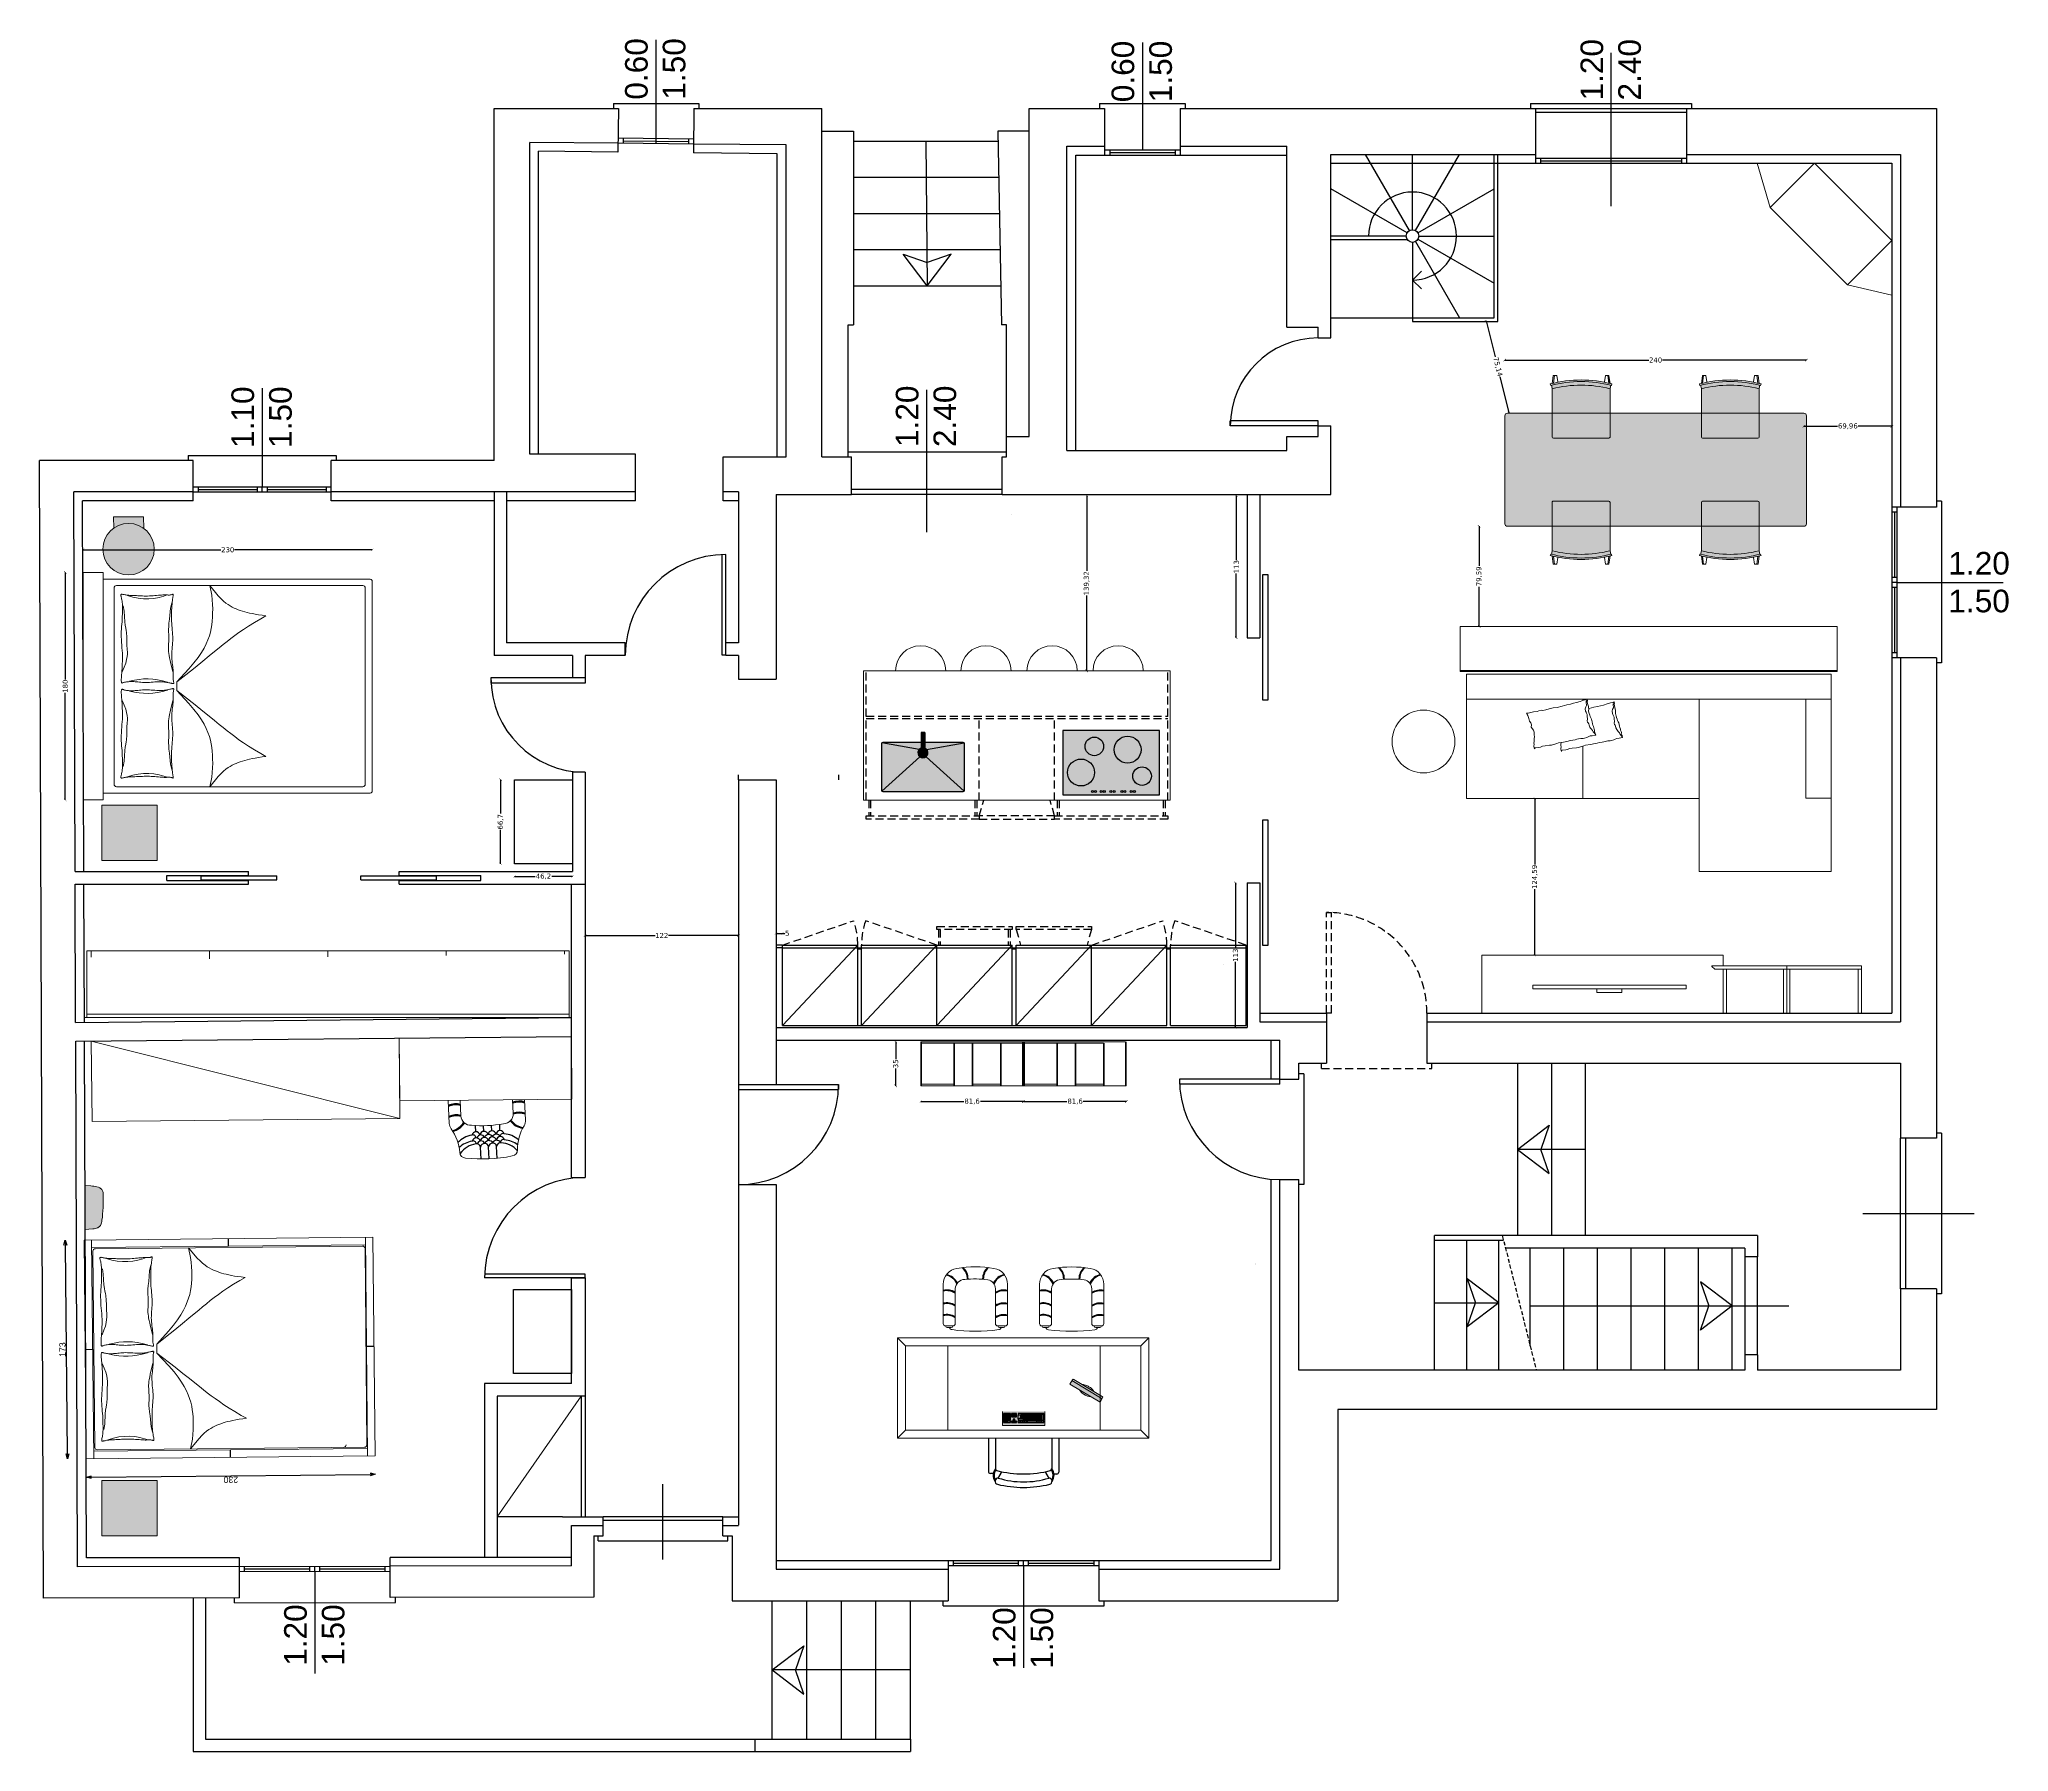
# Model space of a CAD drawing. Header units: centimetres. Extents: x 12341 to 13908, y -2402 to -1040.
import ezdxf

# ---------------------------------------------------------------- set-up
doc = ezdxf.new("R2010")
doc.units = ezdxf.units.CM
for name, pattern in [('CONTINUA', [0]), ('HIDDEN', [9.525, 6.35, -3.175]), ('NASCOSTA2', [4.7625, 3.175, -1.5875]), ('TRATTEGGIATA2', [9.525, 6.35, -3.175])]:
    doc.linetypes.add(name, pattern=pattern)
for name, color, linetype, lineweight in [('04 ARREDI', 2, 'Continuous', 20), ('Finestre', 4, 'Continuous', 9), ('Linee-01', 2, 'Continuous', 5), ('Linee-02', 1, 'Continuous', 9), ('Linee-03', 3, 'Continuous', 18), ('Linee-04', 6, 'Continuous', 30), ('Quote', 5, 'Continuous', 5)]:
    doc.layers.add(name, color=color, linetype=linetype, lineweight=lineweight)
for name, color, linetype in [('arredi', 2, 'Continuous'), ('ARREDO', 1, 'Continuous'), ('linee-bianche', 255, 'Continuous'), ('linee_01', 1, 'Continuous'), ('linee_bianche', 255, 'Continuous'), ('PROSP', 1, 'Continuous'), ('prosp1', 1, 'Continuous'), ('prospMURI', 7, 'Continuous'), ('RETINI', 254, 'Continuous'), ('RETINI Inox', 253, 'Continuous'), ('retino-fuochi', 250, 'Continuous'), ('RETINO-INOX', 253, 'Continuous'), ('RETINO-NOCE-SC', 231, 'Continuous'), ('retino_cristallo', 125, 'Continuous'), ('testi', 71, 'Continuous'), ('tratt', 21, 'NASCOSTA2'), ('tratteggio-grigio', 151, 'TRATTEGGIATA2'), ('VISTE_01', 2, 'Continuous')]:
    doc.layers.add(name, color=color, linetype=linetype)
doc.styles.get("Standard").update_dxf_attribs({"font": 'verdana.ttf'})
doc.styles.add('stile1', font='arial.ttf')
doc.styles.add('testi-1', font='arial.ttf')
doc.dimstyles.new('1-25', dxfattribs={"dimtxt": 4, "dimasz": 2, "dimexe": 1.25, "dimexo": 0.625, "dimtad": 0, "dimtxsty": 'Standard', "dimblk": 'ARCHTICK', "dimcen": -2, "dimse1": 1, "dimse2": 1, "dimclrt": 5, "dimadec": 0, "dimazin": 0, "dimtfac": 1, "dimtmove": 0, "dimatfit": 2, "dimfxl": 1, "dimarcsym": 0})
doc.dimstyles.new('INTERNE', dxfattribs={"dimtxt": 0.15, "dimasz": 0.25, "dimexe": 0.1, "dimexo": 0.5, "dimgap": 0.05, "dimtad": 0, "dimrnd": 0.01, "dimzin": 0, "dimdsep": 46, "dimtxsty": 'stile1', "dimblk": 'NONE', "dimcen": 0.09, "dimse1": 1, "dimse2": 1, "dimsd1": 1, "dimsd2": 1, "dimclrd": 1, "dimclrt": 1, "dimadec": 0, "dimazin": 0, "dimtfac": 1, "dimtofl": 0, "dimtmove": 0, "dimatfit": 3, "dimldrblk": 'NONE', "dimfxl": 1, "dimtolj": 1, "dimtzin": 0, "dimarcsym": 0})
doc.dimstyles.new('QE', dxfattribs={"dimtxt": 5, "dimasz": 4, "dimexe": 0.1, "dimexo": 0.2, "dimtad": 1, "dimtxsty": 'testi-1', "dimblk": 'OPEN30', "dimcen": 2, "dimse1": 1, "dimse2": 1, "dimadec": 1, "dimazin": 0, "dimtfac": 1, "dimtmove": 0, "dimatfit": 3, "dimfxl": 1, "dimarcsym": 0})

# ---------------------------------------------------------------- blocks, each defined once
blk = doc.blocks.new('*D276')
at = {"layer": 'Defpoints', "color": 0, "lineweight": 5, "transparency": 16777216}
for p in [(12738.1, -1128.9), (12928, -1137.2), (12928.1, -1130.7)]:
    blk.add_point(p, dxfattribs=at)
at = {"layer": 'Linee-04', "color": 1, "transparency": 16777216, "insert": (12833, -1136.3), "char_height": 0.15, "attachment_point": 5, "rotation": 359.4383, "style": 'stile1'}
blk.add_mtext('\\A1;190.00', dxfattribs=at)
blk = doc.blocks.new('_None')
blk = doc.blocks.new('*D277')
at = {"layer": 'Defpoints', "color": 0, "lineweight": 5, "transparency": 16777216}
for p in [(12928.1, -1130.7), (12918.7, -1371.8), (12928.1, -1371.8)]:
    blk.add_point(p, dxfattribs=at)
at = {"layer": 'Linee-04', "color": 1, "transparency": 16777216, "insert": (12918.7, -1251.3), "char_height": 0.15, "attachment_point": 5, "rotation": 90, "style": 'stile1'}
blk.add_mtext('\\A1;241.07', dxfattribs=at)
blk = doc.blocks.new('*D278')
at = {"layer": 'Defpoints', "color": 0, "lineweight": 5, "transparency": 16777216}
for p in [(13165.6, -1131.8), (13180.2, -1131.8), (13165.6, -1366.8)]:
    blk.add_point(p, dxfattribs=at)
at = {"layer": 'Linee-04', "color": 1, "transparency": 16777216, "insert": (13180.2, -1193.6), "char_height": 0.15, "attachment_point": 5, "rotation": 90, "style": 'stile1'}
blk.add_mtext('\\A1;235.00', dxfattribs=at)
blk = doc.blocks.new('*D279')
at = {"layer": 'Defpoints', "color": 0, "lineweight": 5, "transparency": 16777216}
for p in [(13498.6, -1138.3), (13815.1, -1138.3), (13498.6, -1150.3)]:
    blk.add_point(p, dxfattribs=at)
at = {"layer": 'Quote', "color": 1, "transparency": 16777216, "insert": (13542.7, -1150.3), "char_height": 0.15, "attachment_point": 5, "style": 'stile1'}
blk.add_mtext('\\A1;316.50', dxfattribs=at)
blk = doc.blocks.new('*D280')
at = {"layer": 'Defpoints', "color": 0, "lineweight": 5, "transparency": 16777216}
for p in [(13804.9, -1138.3), (13815.1, -1138.3), (13815.1, -1814.3)]:
    blk.add_point(p, dxfattribs=at)
at = {"layer": 'Linee-04', "color": 1, "transparency": 16777216, "insert": (13804.9, -1316.7), "char_height": 0.15, "attachment_point": 5, "rotation": 90, "style": 'stile1'}
blk.add_mtext('\\A1;676.00', dxfattribs=at)
blk = doc.blocks.new('*D281')
at = {"layer": 'Defpoints', "color": 0, "lineweight": 5, "transparency": 16777216}
for p in [(12927.1, -1401.8), (13302.1, -1401.8), (12927.1, -1417.4)]:
    blk.add_point(p, dxfattribs=at)
at = {"layer": 'Linee-04', "color": 1, "transparency": 16777216, "insert": (13114.6, -1417.4), "char_height": 0.15, "attachment_point": 5, "style": 'stile1'}
blk.add_mtext('\\A1;375.00', dxfattribs=at)
blk = doc.blocks.new('*D307')
at = {"layer": 'Defpoints', "color": 0, "lineweight": 5, "transparency": 16777216}
for p in [(13308.9, -1835.8), (13328.1, -1835.8), (13328.1, -2256.8)]:
    blk.add_point(p, dxfattribs=at)
at = {"layer": 'Linee-04', "color": 1, "transparency": 16777216, "insert": (13308.9, -2014.1), "char_height": 0.15, "attachment_point": 5, "rotation": 90, "style": 'stile1'}
blk.add_mtext('\\A1;421.00', dxfattribs=at)
blk = doc.blocks.new('*D282')
at = {"layer": 'Defpoints', "color": 0, "lineweight": 5, "transparency": 16777216}
for p in [(12376.7, -1836.8), (12390, -1836.7), (12378.2, -2247.8)]:
    blk.add_point(p, dxfattribs=at)
at = {"layer": 'Linee-04', "color": 1, "transparency": 16777216, "insert": (12391, -2103.8), "char_height": 0.15, "attachment_point": 5, "rotation": 90, "style": 'stile1'}
blk.add_mtext('\\A1;411.01', dxfattribs=at)
blk = doc.blocks.new('*D308')
at = {"layer": 'Defpoints', "color": 0, "lineweight": 5, "transparency": 16777216}
for p in [(12472.9, -2279.6), (12489.1, -2279.6), (12473.1, -2391.8)]:
    blk.add_point(p, dxfattribs=at)
at = {"layer": 'Quote', "color": 1, "transparency": 16777216, "insert": (12489.2, -2335.7), "char_height": 0.15, "attachment_point": 5, "rotation": 90, "style": 'stile1'}
blk.add_mtext('\\A1;1.10', dxfattribs=at)
blk = doc.blocks.new('*D283')
at = {"layer": 'Defpoints', "color": 0, "lineweight": 5, "transparency": 16777216}
for p in [(12375.1, -1406.8), (12376.2, -1701.8), (12391.1, -1701.7)]:
    blk.add_point(p, dxfattribs=at)
at = {"layer": 'Linee-04', "color": 1, "transparency": 16777216, "insert": (12390.6, -1550), "char_height": 0.15, "attachment_point": 5, "rotation": 90, "style": 'stile1'}
blk.add_mtext('\\A1;294.97', dxfattribs=at)
blk = doc.blocks.new('*D284')
at = {"layer": 'Defpoints', "color": 0, "lineweight": 5, "transparency": 16777216}
for p in [(13321.1, -2238.8), (12927.1, -2249.8), (13321.1, -2249.8)]:
    blk.add_point(p, dxfattribs=at)
at = {"layer": 'Linee-04', "color": 1, "transparency": 16777216, "insert": (13019.3, -2238.8), "char_height": 0.15, "attachment_point": 5, "style": 'stile1'}
blk.add_mtext('\\A1;394.00', dxfattribs=at)
blk = doc.blocks.new('*D285')
at = {"layer": 'Defpoints', "color": 0, "lineweight": 5, "transparency": 16777216}
for p in [(12897.1, -1529.8), (12868.8, -2215), (12897.1, -2215)]:
    blk.add_point(p, dxfattribs=at)
at = {"layer": 'Linee-04', "color": 1, "transparency": 16777216, "insert": (12868.8, -1872.4), "char_height": 0.15, "attachment_point": 5, "rotation": 90, "style": 'stile1'}
blk.add_mtext('\\A1;685.25', dxfattribs=at)
blk = doc.blocks.new('*D309')
at = {"layer": 'Defpoints', "color": 0, "lineweight": 5, "transparency": 16777216}
for p in [(13302.1, -1725.8), (13283.5, -1825.8), (13302.1, -1825.8)]:
    blk.add_point(p, dxfattribs=at)
at = {"layer": 'Quote', "color": 1, "transparency": 16777216, "insert": (13283.5, -1775.8), "char_height": 0.15, "attachment_point": 5, "rotation": 90, "style": 'stile1'}
blk.add_mtext('\\A1;100.00', dxfattribs=at)
blk = doc.blocks.new('*D310')
at = {"layer": 'Defpoints', "color": 0, "lineweight": 5, "transparency": 16777216}
for p in [(13498.6, -1131.3), (13498.6, -1261.3), (13520, -1261.3)]:
    blk.add_point(p, dxfattribs=at)
at = {"layer": 'Quote', "color": 1, "transparency": 16777216, "insert": (13520, -1196.3), "char_height": 0.15, "attachment_point": 5, "rotation": 90, "style": 'stile1'}
blk.add_mtext('\\A1;130.00', dxfattribs=at)
blk = doc.blocks.new('*D311')
at = {"layer": 'Defpoints', "color": 0, "lineweight": 5, "transparency": 16777216}
for p in [(13302.1, -1810.7), (12927.1, -1825.8), (13302.1, -1825.8)]:
    blk.add_point(p, dxfattribs=at)
at = {"layer": 'Quote', "color": 1, "transparency": 16777216, "insert": (13114.6, -1810.7), "char_height": 0.15, "attachment_point": 5, "style": 'stile1'}
blk.add_mtext('\\A1;375.00', dxfattribs=at)
blk = doc.blocks.new('_ArchTick')
at = {"color": 0, "linetype": 'ByBlock', "const_width": 0.15}
blk.add_lwpolyline([(-0.5, -0.5), (0.5, 0.5)], dxfattribs=at)
blk = doc.blocks.new('*D312')
at = {"layer": 'Defpoints', "color": 0, "lineweight": 5, "transparency": 16777216}
for p in [(12775.1, -1711.8), (12897.1, -1711.8), (12897.1, -1752.6)]:
    blk.add_point(p, dxfattribs=at)
at = {"layer": 'Linee-04', "color": 0, "lineweight": -2, "transparency": 16777216}
for p, q in [((12775.1, -1752.6), (12830.8, -1752.6)), ((12897.1, -1752.6), (12841.4, -1752.6))]:
    blk.add_line(p, q, dxfattribs=at)
at = {"layer": 'Linee-04', "color": 0, "lineweight": -2, "transparency": 16777216, "xscale": 2, "yscale": 2, "zscale": 2, "rotation": 180}
blk.add_blockref('_ArchTick', (12775.1, -1752.6), dxfattribs=at)
at = {"layer": 'Linee-04', "color": 0, "lineweight": -2, "transparency": 16777216, "xscale": 2, "yscale": 2, "zscale": 2}
blk.add_blockref('_ArchTick', (12897.1, -1752.6), dxfattribs=at)
at = {"layer": 'Linee-04', "color": 5, "transparency": 16777216, "insert": (12836.1, -1752.6), "char_height": 4, "attachment_point": 5}
blk.add_mtext('122', dxfattribs=at)
blk = doc.blocks.new('*D313')
at = {"layer": 'Defpoints', "color": 0, "lineweight": 5, "transparency": 16777216}
for p in [(12932.1, -1750.9), (12927.1, -1760.3), (12932.1, -1760.3)]:
    blk.add_point(p, dxfattribs=at)
at = {"layer": 'Linee-02', "color": 0, "lineweight": -2, "transparency": 16777216}
for p, q in [((12927.1, -1750.9), (12932.1, -1750.9)), ((12932.1, -1750.9), (12934.1, -1750.9))]:
    blk.add_line(p, q, dxfattribs=at)
at = {"layer": 'Linee-02', "color": 0, "lineweight": -2, "transparency": 16777216, "xscale": 2, "yscale": 2, "zscale": 2, "rotation": 180}
blk.add_blockref('_ArchTick', (12927.1, -1750.9), dxfattribs=at)
at = {"layer": 'Linee-02', "color": 0, "lineweight": -2, "transparency": 16777216, "xscale": 2, "yscale": 2, "zscale": 2}
blk.add_blockref('_ArchTick', (12932.1, -1750.9), dxfattribs=at)
at = {"layer": 'Linee-02', "color": 5, "lineweight": 5, "transparency": 16777216, "insert": (12936, -1750.9), "char_height": 4, "attachment_point": 5}
blk.add_mtext('5', dxfattribs=at)
blk = doc.blocks.new('*D314')
at = {"layer": 'Defpoints', "color": 0, "lineweight": 5, "transparency": 16777216}
for p in [(13166.8, -1402.8), (13174.3, -1402.8), (13166.8, -1542.1, 0)]:
    blk.add_point(p, dxfattribs=at)
at = {"layer": 'Linee-02', "color": 0, "lineweight": -2, "transparency": 16777216}
for p, q in [((13174.3, -1402.8), (13174.3, -1462.6)), ((13174.3, -1542.1), (13174.3, -1482.3))]:
    blk.add_line(p, q, dxfattribs=at)
at = {"layer": 'Linee-02', "color": 0, "lineweight": -2, "transparency": 16777216, "xscale": 2, "yscale": 2, "zscale": 2}
for p, rotation in [((13174.3, -1402.8), 90), ((13174.3, -1542.1), 270)]:
    blk.add_blockref('_ArchTick', p, dxfattribs=dict(at, rotation=rotation))
at = {"layer": 'Linee-02', "color": 5, "lineweight": 5, "transparency": 16777216, "insert": (13174.3, -1472.4), "char_height": 4, "attachment_point": 5, "rotation": 90}
blk.add_mtext('139,32', dxfattribs=at)
blk = doc.blocks.new('*D272')
at = {"layer": 'Defpoints', "color": 0, "lineweight": 5, "transparency": 16777216}
for p in [(13293.4, -1402.8), (13302.1, -1402.8), (13302.1, -1515.8)]:
    blk.add_point(p, dxfattribs=at)
at = {"layer": 'Finestre', "color": 0, "lineweight": -2, "transparency": 16777216}
for p, q in [((13293.4, -1402.8), (13293.4, -1454)), ((13293.4, -1515.8), (13293.4, -1464.6))]:
    blk.add_line(p, q, dxfattribs=at)
at = {"layer": 'Finestre', "color": 0, "lineweight": -2, "transparency": 16777216, "xscale": 2, "yscale": 2, "zscale": 2}
for p, rotation in [((13293.4, -1402.8), 90), ((13293.4, -1515.8), 270)]:
    blk.add_blockref('_ArchTick', p, dxfattribs=dict(at, rotation=rotation))
at = {"layer": 'Finestre', "color": 5, "lineweight": 5, "transparency": 16777216, "insert": (13293.4, -1459.3), "char_height": 4, "attachment_point": 5, "rotation": 90}
blk.add_mtext('113', dxfattribs=at)
blk = doc.blocks.new('*D273')
at = {"layer": 'Defpoints', "color": 0, "lineweight": 5, "transparency": 16777216}
for p in [(13292.7, -1710.8), (13302.1, -1710.8), (13302.1, -1825.8)]:
    blk.add_point(p, dxfattribs=at)
at = {"layer": 'Linee-04', "color": 0, "lineweight": -2, "transparency": 16777216}
for p, q in [((13292.7, -1710.8), (13292.7, -1763)), ((13292.7, -1825.8), (13292.7, -1773.6))]:
    blk.add_line(p, q, dxfattribs=at)
at = {"layer": 'Linee-04', "color": 0, "lineweight": -2, "transparency": 16777216, "xscale": 2, "yscale": 2, "zscale": 2}
for p, rotation in [((13292.7, -1710.8), 90), ((13292.7, -1825.8), 270)]:
    blk.add_blockref('_ArchTick', p, dxfattribs=dict(at, rotation=rotation))
at = {"layer": 'Linee-04', "color": 5, "transparency": 16777216, "insert": (13292.7, -1768.3), "char_height": 4, "attachment_point": 5, "rotation": 90}
blk.add_mtext('113', dxfattribs=at)
blk = doc.blocks.new('*D315')
at = {"layer": 'Defpoints', "color": 0, "lineweight": 5, "transparency": 16777216}
for p in [(13293.4, -1402.8), (13302.1, -1402.8), (13302.1, -1515.8)]:
    blk.add_point(p, dxfattribs=at)
at = {"layer": 'Linee-02', "color": 0, "lineweight": -2, "transparency": 16777216}
for p, q in [((13293.4, -1402.8), (13293.4, -1454)), ((13293.4, -1515.8), (13293.4, -1464.6))]:
    blk.add_line(p, q, dxfattribs=at)
at = {"layer": 'Linee-02', "color": 0, "lineweight": -2, "transparency": 16777216, "xscale": 2, "yscale": 2, "zscale": 2}
for p, rotation in [((13293.4, -1402.8), 90), ((13293.4, -1515.8), 270)]:
    blk.add_blockref('_ArchTick', p, dxfattribs=dict(at, rotation=rotation))
at = {"layer": 'Linee-02', "color": 5, "lineweight": 5, "transparency": 16777216, "insert": (13293.4, -1459.3), "char_height": 4, "attachment_point": 5, "rotation": 90}
blk.add_mtext('113', dxfattribs=at)
blk = doc.blocks.new('*D316')
at = {"layer": 'Defpoints', "color": 0, "lineweight": 5, "transparency": 16777216}
for p in [(13292.7, -1710.8), (13302.1, -1710.8), (13302.1, -1825.8)]:
    blk.add_point(p, dxfattribs=at)
at = {"layer": 'Linee-02', "color": 0, "lineweight": -2, "transparency": 16777216}
for p, q in [((13292.7, -1710.8), (13292.7, -1763)), ((13292.7, -1825.8), (13292.7, -1773.6))]:
    blk.add_line(p, q, dxfattribs=at)
at = {"layer": 'Linee-02', "color": 0, "lineweight": -2, "transparency": 16777216, "xscale": 2, "yscale": 2, "zscale": 2}
for p, rotation in [((13292.7, -1710.8), 90), ((13292.7, -1825.8), 270)]:
    blk.add_blockref('_ArchTick', p, dxfattribs=dict(at, rotation=rotation))
at = {"layer": 'Linee-02', "color": 5, "lineweight": 5, "transparency": 16777216, "insert": (13292.7, -1768.3), "char_height": 4, "attachment_point": 5, "rotation": 90}
blk.add_mtext('113', dxfattribs=at)
blk = doc.blocks.new('A$C39FF53F9')
at = {"layer": 'Linee-02'}
for p, q in [((2.3, 50), (1.5, 43.7)), ((2.3, 50), (5.2, 50)), ((3.3, 50), (2.5, 43.9)), ((5.2, 50), (6, 44.8)), ((43, 44.8), (43.8, 50)), ((43.8, 50), (46.7, 50)), ((46.5, 43.9), (45.7, 50)), ((47.5, 43.7), (46.7, 50)), ((0, 43.3), (0.3, 42.1)), ((1.5, 39.5), (0.9, 42.3)), ((1.5, 39.5), (1.5, 1)), ((47.5, 39.5), (48.1, 42.3)), ((47.5, 1), (47.5, 39.5)), ((48.7, 42.1), (49, 43.3)), ((2.5, 0), (46.5, 0))]:
    blk.add_line(p, q, dxfattribs=at)
for centre, radius, start, end in [((24.5, -49), 95.4, 75.1254, 104.8746), ((24.5, -49), 94.2, 75.1254, 104.8746), ((24.5, -51.9), 94.2, 75.874, 104.126), ((2.5, 1), 1, 180, 270), ((46.5, 1), 1, 270, 0)]:
    blk.add_arc(centre, radius, start, end, dxfattribs=at)
blk = doc.blocks.new('*D317')
at = {"layer": 'Defpoints', "color": 0, "lineweight": 5, "transparency": 16777216}
for p in [(13507.1, -1294.9), (13507.1, -1364.7), (13747.1, -1364.7)]:
    blk.add_point(p, dxfattribs=at)
at = {"layer": 'Linee-02', "color": 0, "lineweight": -2, "transparency": 16777216}
for p, q in [((13507.1, -1294.9), (13621.7, -1294.9)), ((13747.1, -1294.9), (13632.6, -1294.9))]:
    blk.add_line(p, q, dxfattribs=at)
at = {"layer": 'Linee-02', "color": 0, "lineweight": -2, "transparency": 16777216, "xscale": 2, "yscale": 2, "zscale": 2, "rotation": 180}
blk.add_blockref('_ArchTick', (13507.1, -1294.9), dxfattribs=at)
at = {"layer": 'Linee-02', "color": 0, "lineweight": -2, "transparency": 16777216, "xscale": 2, "yscale": 2, "zscale": 2}
blk.add_blockref('_ArchTick', (13747.1, -1294.9), dxfattribs=at)
at = {"layer": 'Linee-02', "color": 5, "lineweight": 5, "transparency": 16777216, "insert": (13627.1, -1294.9), "char_height": 4, "attachment_point": 5}
blk.add_mtext('240', dxfattribs=at)
blk = doc.blocks.new('*D274')
at = {"layer": 'Defpoints', "color": 0, "lineweight": 5, "transparency": 16777216}
for p in [(13490.5, -1264.3), (13508.7, -1337.2), (13510.5, -1336.7)]:
    blk.add_point(p, dxfattribs=at)
at = {"layer": 'Linee-02', "color": 0, "lineweight": -2, "transparency": 16777216}
for p, q in [((13492.3, -1263.8), (13499.4, -1292.3)), ((13510.5, -1336.7), (13503.4, -1308.3))]:
    blk.add_line(p, q, dxfattribs=at)
at = {"layer": 'Linee-02', "color": 0, "lineweight": -2, "transparency": 16777216, "xscale": 2, "yscale": 2, "zscale": 2}
for p, rotation in [((13492.3, -1263.8), 104.0211437992011), ((13510.5, -1336.7), 284.0211437992011)]:
    blk.add_blockref('_ArchTick', p, dxfattribs=dict(at, rotation=rotation))
at = {"layer": 'Linee-02', "color": 5, "lineweight": 5, "transparency": 16777216, "insert": (13501.4, -1300.3), "char_height": 4, "attachment_point": 5, "rotation": 284.0211}
blk.add_mtext('75,14', dxfattribs=at)
blk = doc.blocks.new('*D318')
at = {"layer": 'Defpoints', "color": 0, "lineweight": 5, "transparency": 16777216}
for p in [(13745.1, -1339.1), (13815.1, -1339.1), (13815.1, -1347.6)]:
    blk.add_point(p, dxfattribs=at)
at = {"layer": 'Linee-02', "color": 0, "lineweight": -2, "transparency": 16777216}
for p, q in [((13745.1, -1347.6), (13771.8, -1347.6)), ((13815.1, -1347.6), (13788.4, -1347.6))]:
    blk.add_line(p, q, dxfattribs=at)
at = {"layer": 'Linee-02', "color": 0, "lineweight": -2, "transparency": 16777216, "xscale": 2, "yscale": 2, "zscale": 2, "rotation": 180}
blk.add_blockref('_ArchTick', (13745.1, -1347.6), dxfattribs=at)
at = {"layer": 'Linee-02', "color": 0, "lineweight": -2, "transparency": 16777216, "xscale": 2, "yscale": 2, "zscale": 2}
blk.add_blockref('_ArchTick', (13815.1, -1347.6), dxfattribs=at)
at = {"layer": 'Linee-02', "color": 5, "lineweight": 5, "transparency": 16777216, "insert": (13780.1, -1347.6), "char_height": 4, "attachment_point": 5}
blk.add_mtext('69,96', dxfattribs=at)
blk = doc.blocks.new('*D275')
at = {"layer": 'Defpoints', "color": 0, "lineweight": 5, "transparency": 16777216}
for p in [(13531, -1643.7), (13531, -1768.3), (13569.2, -1768.3)]:
    blk.add_point(p, dxfattribs=at)
at = {"layer": 'Linee-02', "color": 0, "lineweight": -2, "transparency": 16777216}
for p, q in [((13531, -1643.7), (13531, -1696.2)), ((13531, -1768.3), (13531, -1715.8))]:
    blk.add_line(p, q, dxfattribs=at)
at = {"layer": 'Linee-02', "color": 0, "lineweight": -2, "transparency": 16777216, "xscale": 2, "yscale": 2, "zscale": 2}
for p, rotation in [((13531, -1643.7), 90), ((13531, -1768.3), 270)]:
    blk.add_blockref('_ArchTick', p, dxfattribs=dict(at, rotation=rotation))
at = {"layer": 'Linee-02', "color": 5, "lineweight": 5, "transparency": 16777216, "insert": (13531, -1706), "char_height": 4, "attachment_point": 5, "rotation": 90}
blk.add_mtext('124,59', dxfattribs=at)
blk = doc.blocks.new('*D319')
at = {"layer": 'Defpoints', "color": 0, "lineweight": 5, "transparency": 16777216}
for p in [(13526.5, -1427.1), (13486.7, -1506.7), (13526.5, -1506.7)]:
    blk.add_point(p, dxfattribs=at)
at = {"layer": 'Linee-02', "color": 0, "lineweight": -2, "transparency": 16777216}
for p, q in [((13486.7, -1427.1), (13486.7, -1458.7)), ((13486.7, -1506.7), (13486.7, -1475.2))]:
    blk.add_line(p, q, dxfattribs=at)
at = {"layer": 'Linee-02', "color": 0, "lineweight": -2, "transparency": 16777216, "xscale": 2, "yscale": 2, "zscale": 2}
for p, rotation in [((13486.7, -1427.1), 90), ((13486.7, -1506.7), 270)]:
    blk.add_blockref('_ArchTick', p, dxfattribs=dict(at, rotation=rotation))
at = {"layer": 'Linee-02', "color": 5, "lineweight": 5, "transparency": 16777216, "insert": (13486.7, -1466.9), "char_height": 4, "attachment_point": 5, "rotation": 90}
blk.add_mtext('79,59', dxfattribs=at)
blk = doc.blocks.new('_Open30')
at = {"color": 0, "linetype": 'ByBlock', "lineweight": -2}
for p, q in [((-1, 0.27), (0, 0)), ((0, 0), (-1, -0.27)), ((0, 0), (-1, 0))]:
    blk.add_line(p, q, dxfattribs=at)
blk = doc.blocks.new('*D206')
at = {"layer": 'Defpoints', "color": 0, "lineweight": 5, "transparency": 16777216}
for p in [(195.7, 214), (7.1, -16), (195.7, -16)]:
    blk.add_point(p, dxfattribs=at)
at = {"layer": 'testi', "color": 0, "lineweight": -2, "transparency": 16777216}
blk.add_line((7.1, 210), (7.1, -12), dxfattribs=at)
at = {"layer": 'testi', "color": 0, "lineweight": -2, "transparency": 16777216, "xscale": 4, "yscale": 4, "zscale": 4}
for p, rotation in [((7.1, 214), 90), ((7.1, -16), 270)]:
    blk.add_blockref('_Open30', p, dxfattribs=dict(at, rotation=rotation))
at = {"layer": 'testi', "color": 0, "transparency": 16777216, "insert": (3.9, 99), "char_height": 5, "attachment_point": 5, "rotation": 90, "style": 'testi-1'}
blk.add_mtext('230', dxfattribs=at)
blk = doc.blocks.new('*D242')
at = {"layer": 'Defpoints', "color": 0, "lineweight": 5, "transparency": 16777216}
for p in [(195.7, 228.9), (21.7, 214), (195.7, 214)]:
    blk.add_point(p, dxfattribs=at)
at = {"layer": 'testi', "color": 0, "lineweight": -2, "transparency": 16777216}
blk.add_line((25.7, 228.9), (191.7, 228.9), dxfattribs=at)
at = {"layer": 'testi', "color": 0, "lineweight": -2, "transparency": 16777216, "xscale": 4, "yscale": 4, "zscale": 4, "rotation": 180}
blk.add_blockref('_Open30', (21.7, 228.9), dxfattribs=at)
at = {"layer": 'testi', "color": 0, "lineweight": -2, "transparency": 16777216, "xscale": 4, "yscale": 4, "zscale": 4}
blk.add_blockref('_Open30', (195.7, 228.9), dxfattribs=at)
at = {"layer": 'testi', "color": 0, "transparency": 16777216, "insert": (108.7, 232), "char_height": 5, "attachment_point": 5, "style": 'testi-1'}
blk.add_mtext('173', dxfattribs=at)
blk = doc.blocks.new('A$C3387154C')
at = {"layer": 'Linee-02'}
for p, q in [((0, 198), (0, -14.6)), ((158, 200), (2, 200)), ((7, 194.3), (6.9, 194.1)), ((6.9, 194.1), (6.9, 193.8)), ((6.9, 193.8), (6.9, 193.4)), ((6.9, 193.4), (7, 193)), ((7.1, 194.5), (7, 194.3)), ((7, 193), (7.1, 192.4)), ((7.4, 194.5), (7.1, 194.5)), ((7.1, 192.4), (7.2, 191.8)), ((7.2, 191.8), (7.4, 191.2)), ((7.7, 194.5), (7.4, 194.5)), ((7.4, 191.2), (7.5, 190.5)), ((7.5, 190.5), (7.6, 189.7)), ((7.6, 189.7), (7.7, 188.9)), ((8.1, 194.5), (7.7, 194.5)), ((7.7, 188.9), (7.8, 188.1)), ((7.8, 188.1), (7.8, 187.2)), ((9.2, 185), (7.9, 189.3)), ((8.5, 194.4), (8.1, 194.5)), ((9.1, 194.3), (8.5, 194.4)), ((9.8, 194.1), (9.1, 194.3)), ((10.5, 193.9), (9.8, 194.1)), ((11.4, 193.8), (10.5, 193.9)), ((12.4, 193.6), (11.4, 193.8)), ((13.5, 193.5), (12.4, 193.6)), ((14.6, 193.4), (13.5, 193.5)), ((15.9, 193.3), (14.6, 193.4)), ((17.3, 193.3), (15.9, 193.3)), ((16.1, 192.6), (20.3, 192)), ((18.8, 193.3), (17.3, 193.3)), ((20.4, 193.4), (18.8, 193.3)), ((20.3, 192), (28.7, 191.5)), ((27.1, 193.5), (20.4, 193.4)), ((28.8, 193.7), (27.1, 193.5)), ((28.7, 191.5), (31.6, 191.1)), ((30.7, 193.8), (28.8, 193.7)), ((32.6, 194), (30.7, 193.8)), ((31.6, 191.1), (33.9, 190.7)), ((34.6, 194.1), (32.6, 194)), ((33.9, 190.7), (35.7, 190.4)), ((36.6, 194.2), (34.6, 194.1)), ((35.7, 190.4), (37.3, 190.2)), ((38.7, 194.3), (36.6, 194.2)), ((37.3, 190.2), (38.6, 190)), ((38.6, 190), (39.8, 189.9)), ((40.8, 194.2), (38.7, 194.3)), ((39.8, 189.9), (40.9, 189.8)), ((42.9, 194.1), (40.8, 194.2)), ((40.9, 189.8), (42.1, 189.8)), ((42.1, 189.8), (43.3, 189.7)), ((45.1, 194), (42.9, 194.1)), ((43.3, 189.7), (44.5, 189.7)), ((44.5, 189.7), (45.7, 189.7)), ((47.3, 193.8), (45.1, 194)), ((45.7, 189.7), (47, 189.7)), ((47, 189.7), (48.3, 189.7)), ((49.5, 193.7), (47.3, 193.8)), ((48.3, 189.7), (49.7, 189.6)), ((51.7, 193.5), (49.5, 193.7)), ((49.7, 189.6), (51.1, 189.5)), ((51.1, 189.5), (52.7, 189.4)), ((53.9, 193.4), (51.7, 193.5)), ((52.7, 189.4), (54.5, 189.4)), ((56, 193.3), (53.9, 193.4)), ((54.5, 189.4), (56.5, 189.6)), ((58.2, 193.3), (56, 193.3)), ((56.5, 189.6), (58.9, 190)), ((60.3, 193.3), (58.2, 193.3)), ((58.9, 190), (61.7, 190.7)), ((62.3, 193.4), (60.3, 193.3)), ((61.7, 190.7), (64.9, 191.9)), ((64.2, 193.5), (62.3, 193.4)), ((66.1, 193.6), (64.2, 193.5)), ((64.9, 191.9), (68.6, 193.4)), ((67.8, 193.8), (66.1, 193.6)), ((69.4, 193.9), (67.8, 193.8)), ((70.9, 194), (69.4, 193.9)), ((72.2, 194.1), (70.9, 194)), ((73.4, 194.2), (72.2, 194.1)), ((74.3, 194.2), (73.4, 194.2)), ((75.2, 194.2), (74.3, 194.2)), ((75.9, 194.2), (75.2, 194.2)), ((76.4, 194.2), (75.9, 194.2)), ((76.9, 194.1), (76.4, 194.2)), ((76.4, 188.4), (76.5, 189.3)), ((76.4, 187.4), (76.4, 188.4)), ((76.5, 189.3), (76.6, 190.1)), ((76.6, 190.1), (76.8, 190.9)), ((76.8, 190.9), (76.9, 191.5)), ((77.2, 194), (76.9, 194.1)), ((76.9, 191.5), (77.1, 192.1)), ((77.1, 192.1), (77.2, 192.6)), ((77.4, 193.9), (77.2, 194)), ((77.2, 192.6), (77.4, 193)), ((77.5, 193.7), (77.4, 193.9)), ((77.4, 193), (77.5, 193.3)), ((77.5, 193.5), (77.5, 193.7)), ((77.5, 193.3), (77.5, 193.5)), ((82.5, 193.7), (82.6, 193.9)), ((82.5, 193.5), (82.5, 193.7)), ((82.5, 193.3), (82.5, 193.5)), ((82.6, 193), (82.5, 193.3)), ((82.6, 193.9), (82.8, 194)), ((82.8, 192.6), (82.6, 193)), ((82.8, 194), (83.1, 194.1)), ((82.9, 192.1), (82.8, 192.6)), ((83.1, 191.5), (82.9, 192.1)), ((83.1, 194.1), (83.6, 194.2)), ((83.2, 190.9), (83.1, 191.5)), ((83.4, 190.1), (83.2, 190.9)), ((83.5, 189.3), (83.4, 190.1)), ((83.6, 188.4), (83.5, 189.3)), ((83.6, 194.2), (84.1, 194.2)), ((83.6, 187.4), (83.6, 188.4)), ((84.1, 194.2), (84.8, 194.2)), ((84.8, 194.2), (85.7, 194.2)), ((85.7, 194.2), (86.6, 194.2)), ((86.6, 194.2), (87.8, 194.1)), ((87.8, 194.1), (89.1, 194)), ((89.1, 194), (90.6, 193.9)), ((90.6, 193.9), (92.2, 193.8)), ((95.1, 191.9), (91.4, 193.4)), ((92.2, 193.8), (93.9, 193.6)), ((93.9, 193.6), (95.8, 193.5)), ((98.3, 190.7), (95.1, 191.9)), ((95.8, 193.5), (97.7, 193.4)), ((97.7, 193.4), (99.7, 193.3)), ((101.1, 190), (98.3, 190.7)), ((99.7, 193.3), (101.8, 193.3)), ((103.5, 189.6), (101.1, 190)), ((101.8, 193.3), (104, 193.3)), ((105.5, 189.4), (103.5, 189.6)), ((104, 193.3), (106.1, 193.4)), ((107.3, 189.4), (105.5, 189.4)), ((106.1, 193.4), (108.3, 193.5)), ((108.9, 189.5), (107.3, 189.4)), ((108.3, 193.5), (110.5, 193.7)), ((110.3, 189.6), (108.9, 189.5)), ((111.7, 189.7), (110.3, 189.6)), ((110.5, 193.7), (112.7, 193.8)), ((113, 189.7), (111.7, 189.7)), ((112.7, 193.8), (114.9, 194)), ((114.3, 189.7), (113, 189.7)), ((115.5, 189.7), (114.3, 189.7)), ((114.9, 194), (117.1, 194.1)), ((116.7, 189.7), (115.5, 189.7)), ((117.9, 189.8), (116.7, 189.7)), ((117.1, 194.1), (119.2, 194.2)), ((119.1, 189.8), (117.9, 189.8)), ((120.2, 189.9), (119.1, 189.8)), ((119.2, 194.2), (121.3, 194.3)), ((121.4, 190), (120.2, 189.9)), ((121.3, 194.3), (123.4, 194.2)), ((122.7, 190.2), (121.4, 190)), ((124.3, 190.4), (122.7, 190.2)), ((123.4, 194.2), (125.4, 194.1)), ((126.1, 190.7), (124.3, 190.4)), ((125.4, 194.1), (127.4, 194)), ((128.4, 191.1), (126.1, 190.7)), ((127.4, 194), (129.3, 193.8)), ((131.3, 191.5), (128.4, 191.1)), ((129.3, 193.8), (131.2, 193.7)), ((131.2, 193.7), (132.9, 193.5)), ((139.7, 192), (131.3, 191.5)), ((132.9, 193.5), (139.6, 193.4)), ((139.6, 193.4), (141.2, 193.3)), ((143.9, 192.6), (139.7, 192)), ((141.2, 193.3), (142.7, 193.3)), ((142.7, 193.3), (144.1, 193.3)), ((144.1, 193.3), (145.4, 193.4)), ((145.4, 193.4), (146.5, 193.5)), ((146.5, 193.5), (147.6, 193.6)), ((147.6, 193.6), (148.6, 193.8)), ((148.6, 193.8), (149.5, 193.9)), ((149.5, 193.9), (150.2, 194.1)), ((150.2, 194.1), (150.9, 194.3)), ((150.8, 185), (152.1, 189.3)), ((150.9, 194.3), (151.5, 194.4)), ((151.5, 194.4), (151.9, 194.5)), ((151.9, 194.5), (152.3, 194.5)), ((152.3, 188.9), (152.2, 188.1)), ((152.2, 188.1), (152.2, 187.2)), ((152.3, 194.5), (152.6, 194.5)), ((152.4, 189.7), (152.3, 188.9)), ((152.5, 190.5), (152.4, 189.7)), ((152.6, 191.2), (152.5, 190.5)), ((152.6, 194.5), (152.9, 194.5)), ((152.8, 191.8), (152.6, 191.2)), ((152.9, 192.4), (152.8, 191.8)), ((152.9, 194.5), (153, 194.3)), ((153, 193), (152.9, 192.4)), ((153, 194.3), (153.1, 194.1)), ((153.1, 193.4), (153, 193)), ((153.1, 194.1), (153.1, 193.8)), ((153.1, 193.8), (153.1, 193.4)), ((160, 198), (160, -14.6)), ((7.8, 187.2), (7.9, 186.3)), ((7.9, 186.3), (7.9, 185.4)), ((7.9, 185.4), (7.9, 184.4)), ((7.9, 184.4), (8, 183.3)), ((8, 183.3), (8, 182.2)), ((8, 182.2), (8.1, 181.1)), ((8.1, 181.1), (8.1, 179.9)), ((8.1, 179.9), (8.2, 178.6)), ((8.2, 178.6), (8.3, 177.3)), ((8.3, 177.3), (8.3, 176)), ((8.3, 176), (8.3, 174.6)), ((8.3, 174.6), (8.3, 173.3)), ((8.3, 173.3), (8.3, 171.8)), ((10.1, 180.7), (9.2, 185)), ((10.5, 176.5), (10.1, 180.7)), ((10.5, 172.3), (10.5, 176.5)), ((74.3, 176.5), (74.2, 172.8)), ((74.2, 172.8), (74.4, 169.2)), ((74.6, 180.1), (74.3, 176.5)), ((75.2, 183.8), (74.6, 180.1)), ((76, 187.7), (75.2, 183.8)), ((76.3, 186.4), (76.4, 187.4)), ((76.3, 185.4), (76.3, 186.4)), ((76.4, 184.3), (76.3, 185.4)), ((76.4, 183.2), (76.4, 184.3)), ((76.5, 182.1), (76.4, 183.2)), ((76.7, 181), (76.5, 182.1)), ((76.8, 179.8), (76.7, 181)), ((76.9, 178.6), (76.8, 179.8)), ((77, 177.4), (76.9, 178.6)), ((77, 176.1), (77, 177.4)), ((77.1, 174.7), (77, 176.1)), ((77, 173.3), (77.1, 174.7)), ((77, 171.9), (77, 173.3)), ((82.9, 174.7), (83, 176.1)), ((83, 173.3), (82.9, 174.7)), ((83, 177.4), (83.1, 178.6)), ((83, 176.1), (83, 177.4)), ((83, 171.9), (83, 173.3)), ((83.1, 178.6), (83.2, 179.8)), ((83.2, 179.8), (83.3, 181)), ((83.3, 181), (83.5, 182.1)), ((83.5, 182.1), (83.6, 183.2)), ((83.7, 186.4), (83.6, 187.4)), ((83.6, 184.3), (83.7, 185.4)), ((83.6, 183.2), (83.6, 184.3)), ((83.7, 185.4), (83.7, 186.4)), ((84, 187.7), (84.8, 183.8)), ((84.8, 183.8), (85.4, 180.1)), ((85.4, 180.1), (85.7, 176.5)), ((85.8, 172.8), (85.6, 169.2)), ((85.7, 176.5), (85.8, 172.8)), ((149.5, 176.5), (149.9, 180.7)), ((149.5, 172.3), (149.5, 176.5)), ((149.9, 180.7), (150.8, 185)), ((151.8, 178.6), (151.7, 177.3)), ((151.7, 177.3), (151.7, 176)), ((151.7, 176), (151.7, 174.6)), ((151.7, 174.6), (151.7, 173.3)), ((151.7, 173.3), (151.7, 171.8)), ((151.9, 179.9), (151.8, 178.6)), ((152, 182.2), (151.9, 181.1)), ((151.9, 181.1), (151.9, 179.9)), ((152.1, 184.4), (152, 183.3)), ((152, 183.3), (152, 182.2)), ((152.2, 187.2), (152.1, 186.3)), ((152.1, 186.3), (152.1, 185.4)), ((152.1, 185.4), (152.1, 184.4)), ((7.5, 161), (7.4, 160)), ((7.4, 160), (7.4, 159.1)), ((7.4, 159.1), (7.5, 158.3)), ((7.6, 163.4), (7.5, 162.2)), ((7.5, 162.2), (7.5, 161)), ((7.5, 157.6), (8.4, 160.3)), ((7.5, 158.3), (7.5, 157.5)), ((7.5, 157.5), (7.5, 156.9)), ((7.5, 156.9), (7.5, 156.3)), ((7.8, 164.7), (7.6, 163.4)), ((7.9, 166.1), (7.8, 164.7)), ((8, 167.5), (7.9, 166.1)), ((8.1, 168.9), (8, 167.5)), ((8.2, 170.4), (8.1, 168.9)), ((8.3, 171.8), (8.2, 170.4)), ((8.4, 160.3), (9.5, 164.2)), ((9.5, 164.2), (10.2, 168.2)), ((10.2, 168.2), (10.5, 172.3)), ((74.4, 169.2), (74.9, 165.5)), ((74.9, 165.5), (75.7, 161.5)), ((75.7, 161.5), (76.8, 157.4)), ((76.5, 164.6), (76.6, 166)), ((76.5, 163.2), (76.5, 164.6)), ((76.6, 162), (76.5, 163.2)), ((76.6, 166), (76.7, 167.4)), ((76.6, 160.9), (76.6, 162)), ((76.7, 159.8), (76.6, 160.9)), ((76.7, 167.4), (76.8, 168.9)), ((76.9, 158.8), (76.7, 159.8)), ((76.8, 168.9), (76.9, 170.4)), ((76.9, 170.4), (77, 171.9)), ((77, 157.9), (76.9, 158.8)), ((77.2, 157.1), (77, 157.9)), ((77.3, 156.3), (77.2, 157.1)), ((82.7, 156.3), (82.8, 157.1)), ((82.8, 157.1), (83, 157.9)), ((83.1, 170.4), (83, 171.9)), ((83, 157.9), (83.1, 158.8)), ((83.2, 168.9), (83.1, 170.4)), ((83.1, 158.8), (83.3, 159.8)), ((83.3, 167.4), (83.2, 168.9)), ((84.3, 161.5), (83.2, 157.4)), ((83.4, 166), (83.3, 167.4)), ((83.3, 159.8), (83.4, 160.9)), ((83.5, 164.6), (83.4, 166)), ((83.4, 162), (83.5, 163.2)), ((83.4, 160.9), (83.4, 162)), ((83.5, 163.2), (83.5, 164.6)), ((85.1, 165.5), (84.3, 161.5)), ((85.6, 169.2), (85.1, 165.5)), ((149.8, 168.2), (149.5, 172.3)), ((150.5, 164.2), (149.8, 168.2)), ((151.6, 160.3), (150.5, 164.2)), ((152.5, 157.6), (151.6, 160.3)), ((151.7, 171.8), (151.8, 170.4)), ((151.8, 170.4), (151.9, 168.9)), ((151.9, 168.9), (152, 167.5)), ((152, 167.5), (152.1, 166.1)), ((152.1, 166.1), (152.2, 164.7)), ((152.2, 164.7), (152.4, 163.4)), ((152.4, 163.4), (152.5, 162.2)), ((152.5, 162.2), (152.5, 161)), ((152.5, 161), (152.6, 160)), ((152.6, 159.1), (152.5, 158.3)), ((152.5, 158.3), (152.5, 157.5)), ((152.5, 157.5), (152.5, 156.9)), ((152.5, 156.9), (152.5, 156.3)), ((152.6, 160), (152.6, 159.1)), ((7, 153.5), (6.9, 153.3)), ((6.9, 153.3), (6.9, 153.1)), ((6.9, 153.1), (6.9, 153)), ((6.9, 153), (7, 152.9)), ((7.1, 153.8), (7, 153.5)), ((7, 152.9), (7.2, 152.9)), ((7.2, 154.1), (7.1, 153.8)), ((7.3, 154.4), (7.2, 154.1)), ((7.2, 152.9), (7.4, 152.9)), ((7.4, 154.9), (7.3, 154.4)), ((7.5, 155.3), (7.4, 154.9)), ((7.4, 152.9), (7.8, 152.9)), ((7.5, 156.3), (7.5, 155.8)), ((7.5, 155.8), (7.5, 155.3)), ((7.8, 152.9), (8.3, 153)), ((8.3, 153), (9, 153.1)), ((9, 153.1), (9.8, 153.2)), ((9.8, 153.2), (10.8, 153.4)), ((10.8, 153.4), (11.9, 153.5)), ((11.9, 153.5), (13.3, 153.7)), ((13.3, 153.7), (14.7, 153.9)), ((17.9, 155.1), (13.6, 154.1)), ((14.7, 153.9), (16.3, 154)), ((16.3, 154), (18, 154.1)), ((26.6, 155.8), (17.9, 155.1)), ((18, 154.1), (19.7, 154.2)), ((19.7, 154.2), (26.5, 154.2)), ((26.5, 154.2), (28.3, 154.2)), ((29.8, 156.3), (26.6, 155.8)), ((28.3, 154.2), (30.1, 154.1)), ((32.6, 156.5), (29.8, 156.3)), ((30.1, 154.1), (31.9, 154)), ((31.9, 154), (33.6, 153.8)), ((34.9, 156.6), (32.6, 156.5)), ((33.6, 153.8), (35.4, 153.7)), ((37, 156.6), (34.9, 156.6)), ((35.4, 153.7), (37.1, 153.5)), ((38.8, 156.5), (37, 156.6)), ((37.1, 153.5), (38.8, 153.4)), ((40.4, 156.4), (38.8, 156.5)), ((38.8, 153.4), (40.6, 153.3)), ((41.9, 156.4), (40.4, 156.4)), ((40.6, 153.3), (42.3, 153.3)), ((43.3, 156.4), (41.9, 156.4)), ((42.3, 153.3), (43.9, 153.3)), ((44.7, 156.5), (43.3, 156.4)), ((43.9, 153.3), (45.6, 153.4)), ((46, 156.5), (44.7, 156.5)), ((45.6, 153.4), (47.3, 153.5)), ((47.3, 156.6), (46, 156.5)), ((48.5, 156.7), (47.3, 156.6)), ((47.3, 153.5), (48.9, 153.7)), ((49.8, 156.7), (48.5, 156.7)), ((48.9, 153.7), (50.5, 153.8)), ((51.1, 156.7), (49.8, 156.7)), ((50.5, 153.8), (52.2, 154)), ((52.5, 156.6), (51.1, 156.7)), ((52.2, 154), (53.8, 154)), ((54, 156.4), (52.5, 156.6)), ((53.8, 154), (55.4, 154.1)), ((55.6, 156.2), (54, 156.4)), ((55.4, 154.1), (56.9, 154)), ((57.5, 155.8), (55.6, 156.2)), ((56.9, 154), (58.5, 154)), ((59.7, 155.4), (57.5, 155.8)), ((58.5, 154), (60, 153.8)), ((62.2, 154.8), (59.7, 155.4)), ((60, 153.8), (61.5, 153.6)), ((61.5, 153.6), (63, 153.5)), ((65.2, 154.1), (62.2, 154.8)), ((63, 153.5), (64.4, 153.3)), ((64.4, 153.3), (65.8, 153.1)), ((76.5, 149.9), (65.1, 135.5)), ((68.6, 153.3), (65.2, 154.1)), ((65.8, 153.1), (67.1, 153)), ((76.5, 149.9), (66.2, 140.4)), ((67.1, 153), (68.4, 152.9)), ((68.4, 152.9), (69.5, 152.9)), ((69.5, 152.9), (70.6, 152.9)), ((70.6, 152.9), (71.7, 152.9)), ((71.7, 152.9), (72.6, 152.9)), ((72.6, 152.9), (73.5, 152.9)), ((73.5, 152.9), (74.3, 152.9)), ((74.3, 152.9), (75, 152.9)), ((75, 152.9), (75.6, 152.8)), ((75.6, 152.8), (76.2, 152.7)), ((76.2, 152.7), (76.6, 152.6)), ((83.5, 149.9), (76.5, 149.9)), ((76.6, 152.6), (77, 152.5)), ((77, 152.5), (77.3, 152.4)), ((77.5, 155.6), (77.3, 156.3)), ((77.3, 152.4), (77.6, 152.4)), ((77.6, 155), (77.5, 155.6)), ((77.8, 154.4), (77.6, 155)), ((77.6, 152.4), (77.8, 152.4)), ((77.9, 153.9), (77.8, 154.4)), ((77.8, 152.4), (77.9, 152.5)), ((77.9, 153.5), (77.9, 153.9)), ((78, 153.1), (77.9, 153.5)), ((77.9, 152.5), (78, 152.6)), ((78, 152.8), (78, 153.1)), ((78, 152.6), (78, 152.8)), ((82, 153.1), (82.1, 153.5)), ((82, 152.8), (82, 153.1)), ((82, 152.6), (82, 152.8)), ((82.1, 152.5), (82, 152.6)), ((82.1, 153.9), (82.2, 154.4)), ((82.1, 153.5), (82.1, 153.9)), ((82.2, 152.4), (82.1, 152.5)), ((82.2, 154.4), (82.4, 155)), ((82.4, 152.4), (82.2, 152.4)), ((82.4, 155), (82.5, 155.6)), ((82.7, 152.4), (82.4, 152.4)), ((82.5, 155.6), (82.7, 156.3)), ((83, 152.5), (82.7, 152.4)), ((83.4, 152.6), (83, 152.5)), ((83.8, 152.7), (83.4, 152.6)), ((83.5, 149.9), (89, 143)), ((83.5, 149.9), (93.8, 140.4)), ((84.4, 152.8), (83.8, 152.7)), ((85, 152.9), (84.4, 152.8)), ((85.7, 152.9), (85, 152.9)), ((86.5, 152.9), (85.7, 152.9)), ((87.4, 152.9), (86.5, 152.9)), ((88.3, 152.9), (87.4, 152.9)), ((89.4, 152.9), (88.3, 152.9)), ((89, 143), (94.9, 135.5)), ((90.5, 152.9), (89.4, 152.9)), ((91.6, 152.9), (90.5, 152.9)), ((91.4, 153.3), (94.8, 154.1)), ((92.9, 153), (91.6, 152.9)), ((94.2, 153.1), (92.9, 153)), ((95.6, 153.3), (94.2, 153.1)), ((94.8, 154.1), (97.8, 154.8)), ((97, 153.5), (95.6, 153.3)), ((98.5, 153.6), (97, 153.5)), ((97.8, 154.8), (100.3, 155.4)), ((100, 153.8), (98.5, 153.6)), ((101.5, 154), (100, 153.8)), ((100.3, 155.4), (102.5, 155.8)), ((103.1, 154), (101.5, 154)), ((102.5, 155.8), (104.4, 156.2)), ((104.6, 154.1), (103.1, 154)), ((104.4, 156.2), (106, 156.4)), ((106.2, 154), (104.6, 154.1)), ((106, 156.4), (107.5, 156.6)), ((107.8, 154), (106.2, 154)), ((107.5, 156.6), (108.9, 156.7)), ((109.5, 153.8), (107.8, 154)), ((108.9, 156.7), (110.2, 156.7)), ((111.1, 153.7), (109.5, 153.8)), ((110.2, 156.7), (111.5, 156.7)), ((112.7, 153.5), (111.1, 153.7)), ((111.5, 156.7), (112.7, 156.6)), ((112.7, 156.6), (114, 156.5)), ((114.4, 153.4), (112.7, 153.5)), ((114, 156.5), (115.3, 156.5)), ((116.1, 153.3), (114.4, 153.4)), ((115.3, 156.5), (116.7, 156.4)), ((117.7, 153.3), (116.1, 153.3)), ((116.7, 156.4), (118.1, 156.4)), ((119.4, 153.3), (117.7, 153.3)), ((118.1, 156.4), (119.6, 156.4)), ((121.2, 153.4), (119.4, 153.3)), ((119.6, 156.4), (121.2, 156.5)), ((121.2, 156.5), (123, 156.6)), ((122.9, 153.5), (121.2, 153.4)), ((124.6, 153.7), (122.9, 153.5)), ((123, 156.6), (125.1, 156.6)), ((126.4, 153.8), (124.6, 153.7)), ((125.1, 156.6), (127.4, 156.5)), ((128.1, 154), (126.4, 153.8)), ((127.4, 156.5), (130.2, 156.3)), ((129.9, 154.1), (128.1, 154)), ((131.7, 154.2), (129.9, 154.1)), ((130.2, 156.3), (133.4, 155.8)), ((133.5, 154.2), (131.7, 154.2)), ((133.4, 155.8), (142.1, 155.1)), ((140.3, 154.2), (133.5, 154.2)), ((142, 154.1), (140.3, 154.2)), ((143.7, 154), (142, 154.1)), ((142.1, 155.1), (146.4, 154.1)), ((145.3, 153.9), (143.7, 154)), ((146.7, 153.7), (145.3, 153.9)), ((148.1, 153.5), (146.7, 153.7)), ((149.2, 153.4), (148.1, 153.5)), ((150.2, 153.2), (149.2, 153.4)), ((151, 153.1), (150.2, 153.2)), ((151.7, 153), (151, 153.1)), ((152.2, 152.9), (151.7, 153)), ((152.6, 152.9), (152.2, 152.9)), ((152.5, 156.3), (152.5, 155.8)), ((152.5, 155.8), (152.5, 155.3)), ((152.5, 155.3), (152.6, 154.9)), ((152.6, 154.9), (152.7, 154.4)), ((152.8, 152.9), (152.6, 152.9)), ((152.7, 154.4), (152.8, 154.1)), ((152.8, 154.1), (152.9, 153.8)), ((153, 152.9), (152.8, 152.9)), ((152.9, 153.8), (153, 153.5)), ((153, 153.5), (153.1, 153.3)), ((153.1, 153), (153, 152.9)), ((153.1, 153.3), (153.1, 153.1)), ((153.1, 153.1), (153.1, 153)), ((46.3, 126.7), (43.1, 125.3)), ((49.7, 128.4), (46.3, 126.7)), ((53.3, 130.5), (49.7, 128.4)), ((57.2, 133.1), (53.3, 130.5)), ((60.1, 129.3), (56, 124.2)), ((61.5, 136.4), (57.2, 133.1)), ((65.1, 135.5), (60.1, 129.3)), ((66.2, 140.4), (61.5, 136.4)), ((93.8, 140.4), (98.5, 136.4)), ((94.9, 135.5), (99.9, 129.3)), ((98.5, 136.4), (102.8, 133.1)), ((99.9, 129.3), (104, 124.2)), ((102.8, 133.1), (106.7, 130.5)), ((106.7, 130.5), (110.3, 128.4)), ((110.3, 128.4), (113.7, 126.7)), ((113.7, 126.7), (116.9, 125.3)), ((7.7, 122.3), (0, 123.8)), ((0, 123.8), (8.2, 117)), ((5, 119.6), (5.3, 119.4)), ((11.4, 121.8), (7.7, 122.3)), ((8.2, 117), (10.5, 114.8)), ((10.5, 114.8), (12.4, 112.8)), ((15.1, 121.6), (11.4, 121.8)), ((12.4, 112.8), (13.9, 110.9)), ((13.9, 110.9), (15.2, 109.2)), ((18.6, 121.5), (15.1, 121.6)), ((22, 121.5), (18.6, 121.5)), ((25.2, 121.6), (22, 121.5)), ((28.2, 121.8), (25.2, 121.6)), ((31.2, 122.2), (28.2, 121.8)), ((34.1, 122.6), (31.2, 122.2)), ((37.1, 123.3), (34.1, 122.6)), ((40, 124.2), (37.1, 123.3)), ((43.1, 125.3), (40, 124.2)), ((44.6, 110.1), (42.2, 107)), ((47, 113.1), (44.6, 110.1)), ((49.6, 116.3), (47, 113.1)), ((52.5, 119.9), (49.6, 116.3)), ((56, 124.2), (52.5, 119.9)), ((104, 124.2), (107.5, 119.9)), ((107.5, 119.9), (110.4, 116.3)), ((110.4, 116.3), (113, 113.1)), ((113, 113.1), (115.4, 110.1)), ((115.4, 110.1), (117.8, 107)), ((116.9, 125.3), (120, 124.2)), ((120, 124.2), (122.9, 123.3)), ((122.9, 123.3), (125.9, 122.6)), ((125.9, 122.6), (128.8, 122.2)), ((128.8, 122.2), (131.8, 121.8)), ((131.8, 121.8), (134.8, 121.6)), ((134.8, 121.6), (138, 121.5)), ((138, 121.5), (141.4, 121.5)), ((141.4, 121.5), (144.9, 121.6)), ((146.1, 110.9), (144.8, 109.2)), ((144.9, 121.6), (148.6, 121.8)), ((147.6, 112.8), (146.1, 110.9)), ((149.5, 114.8), (147.6, 112.8)), ((148.6, 121.8), (152.3, 122.3)), ((151.8, 117), (149.5, 114.8)), ((160, 123.8), (151.8, 117)), ((152.3, 122.3), (160, 123.8)), ((155, 119.6), (154.7, 119.4)), ((15.2, 109.2), (16.2, 107.5)), ((16.2, 107.5), (17.1, 105.9)), ((17.1, 105.9), (17.9, 104.3)), ((17.9, 104.3), (18.6, 102.7)), ((18.6, 102.7), (19.2, 101.1)), ((19.2, 101.1), (19.8, 99.5)), ((19.8, 99.5), (20.4, 97.8)), ((20.4, 97.8), (20.9, 96)), ((20.9, 96), (21.4, 94.1)), ((21.4, 94.1), (21.9, 92.1)), ((34.8, 96.9), (32.2, 92.9)), ((37.4, 100.5), (34.8, 96.9)), ((39.8, 103.9), (37.4, 100.5)), ((42.2, 107), (39.8, 103.9)), ((117.8, 107), (120.2, 103.9)), ((120.2, 103.9), (122.6, 100.5)), ((122.6, 100.5), (125.2, 96.9)), ((125.2, 96.9), (127.8, 92.9)), ((138.6, 94.1), (138.1, 92.1)), ((139.1, 96), (138.6, 94.1)), ((139.6, 97.8), (139.1, 96)), ((140.2, 99.5), (139.6, 97.8)), ((140.8, 101.1), (140.2, 99.5)), ((141.4, 102.7), (140.8, 101.1)), ((142.1, 104.3), (141.4, 102.7)), ((142.9, 105.9), (142.1, 104.3)), ((143.8, 107.5), (142.9, 105.9)), ((144.8, 109.2), (143.8, 107.5)), ((21.9, 92.1), (22.3, 89.9)), ((22.3, 89.9), (22.8, 87.6)), ((22.8, 87.6), (23.2, 85)), ((23.2, 85), (23.6, 82.1)), ((23.6, 82.1), (24, 79.1)), ((26.3, 83.2), (24, 79.1)), ((29.4, 88.3), (26.3, 83.2)), ((32.2, 92.9), (29.4, 88.3)), ((127.8, 92.9), (130.6, 88.3)), ((130.6, 88.3), (133.7, 83.2)), ((133.7, 83.2), (136, 79.1)), ((136.4, 82.1), (136, 79.1)), ((136.8, 85), (136.4, 82.1)), ((137.2, 87.6), (136.8, 85)), ((137.7, 89.9), (137.2, 87.6)), ((138.1, 92.1), (137.7, 89.9)), ((2, -16.6), (158, -16.6))]:
    blk.add_line(p, q, dxfattribs=at)
for centre, start, end in [((2, 198), 90, 180), ((158, 198), 0, 90), ((2, 2), 180, 270), ((2, -14.6), 180, 270), ((158, -14.6), 270, 0)]:
    blk.add_arc(centre, 2, start, end, dxfattribs=at)
blk = doc.blocks.new('*D286')
at = {"layer": 'Defpoints', "color": 0, "lineweight": 5, "transparency": 16777216}
for p in [(12375.7, -1445.8), (12375.7, -1463.8), (12605.7, -1459.6)]:
    blk.add_point(p, dxfattribs=at)
at = {"layer": 'retino_cristallo', "color": 0, "lineweight": -2, "transparency": 16777216}
for p, q in [((12375.7, -1445.8), (12485.2, -1445.8)), ((12605.7, -1445.8), (12496.1, -1445.8))]:
    blk.add_line(p, q, dxfattribs=at)
at = {"layer": 'retino_cristallo', "color": 0, "lineweight": -2, "transparency": 16777216, "xscale": 2, "yscale": 2, "zscale": 2, "rotation": 180}
blk.add_blockref('_ArchTick', (12375.7, -1445.8), dxfattribs=at)
at = {"layer": 'retino_cristallo', "color": 0, "lineweight": -2, "transparency": 16777216, "xscale": 2, "yscale": 2, "zscale": 2}
blk.add_blockref('_ArchTick', (12605.7, -1445.8), dxfattribs=at)
at = {"layer": 'retino_cristallo', "color": 5, "transparency": 16777216, "insert": (12490.7, -1445.8), "char_height": 4, "attachment_point": 5}
blk.add_mtext('230', dxfattribs=at)
blk = doc.blocks.new('*D287')
at = {"layer": 'Defpoints', "color": 0, "lineweight": 5, "transparency": 16777216}
for p in [(12375.7, -1463.8), (12361.4, -1644.8), (12375.4, -1644.8)]:
    blk.add_point(p, dxfattribs=at)
at = {"layer": 'retino_cristallo', "color": 0, "lineweight": -2, "transparency": 16777216}
for p, q in [((12361.4, -1463.8), (12361.4, -1549)), ((12361.4, -1644.8), (12361.4, -1559.6))]:
    blk.add_line(p, q, dxfattribs=at)
at = {"layer": 'retino_cristallo', "color": 0, "lineweight": -2, "transparency": 16777216, "xscale": 2, "yscale": 2, "zscale": 2}
for p, rotation in [((12361.4, -1463.8), 90), ((12361.4, -1644.8), 270)]:
    blk.add_blockref('_ArchTick', p, dxfattribs=dict(at, rotation=rotation))
at = {"layer": 'retino_cristallo', "color": 5, "transparency": 16777216, "insert": (12361.4, -1554.3), "char_height": 4, "attachment_point": 5, "rotation": 90}
blk.add_mtext('180', dxfattribs=at)
blk = doc.blocks.new('*D320')
at = {"layer": 'ARREDO', "color": 0, "lineweight": -2, "transparency": 16777216}
for p, q in [((12718.9, -1705.7), (12735.4, -1705.7)), ((12765.1, -1705.7), (12748.6, -1705.7))]:
    blk.add_line(p, q, dxfattribs=at)
at = {"layer": 'Defpoints', "color": 0, "lineweight": 5, "transparency": 16777216}
for p in [(12718.9, -1695.5), (12718.9, -1705.7), (12765.1, -1695.5)]:
    blk.add_point(p, dxfattribs=at)
at = {"layer": 'ARREDO', "color": 0, "lineweight": -2, "transparency": 16777216, "xscale": 2, "yscale": 2, "zscale": 2, "rotation": 180}
blk.add_blockref('_ArchTick', (12718.9, -1705.7), dxfattribs=at)
at = {"layer": 'ARREDO', "color": 0, "lineweight": -2, "transparency": 16777216, "xscale": 2, "yscale": 2, "zscale": 2}
blk.add_blockref('_ArchTick', (12765.1, -1705.7), dxfattribs=at)
at = {"layer": 'ARREDO', "color": 5, "transparency": 16777216, "insert": (12742, -1705.7), "char_height": 4, "attachment_point": 5}
blk.add_mtext('46,2', dxfattribs=at)
blk = doc.blocks.new('*D321')
at = {"layer": 'ARREDO', "color": 0, "lineweight": -2, "transparency": 16777216}
for p, q in [((12707.9, -1628.8), (12707.9, -1655.7)), ((12707.9, -1695.5), (12707.9, -1668.7))]:
    blk.add_line(p, q, dxfattribs=at)
at = {"layer": 'Defpoints', "color": 0, "lineweight": 5, "transparency": 16777216}
for p in [(12707.9, -1628.8), (12718.9, -1628.8), (12718.9, -1695.5)]:
    blk.add_point(p, dxfattribs=at)
at = {"layer": 'ARREDO', "color": 0, "lineweight": -2, "transparency": 16777216, "xscale": 2, "yscale": 2, "zscale": 2}
for p, rotation in [((12707.9, -1628.8), 90), ((12707.9, -1695.5), 270)]:
    blk.add_blockref('_ArchTick', p, dxfattribs=dict(at, rotation=rotation))
at = {"layer": 'ARREDO', "color": 5, "transparency": 16777216, "insert": (12707.9, -1662.2), "char_height": 4, "attachment_point": 5, "rotation": 90}
blk.add_mtext('66,7', dxfattribs=at)
blk = doc.blocks.new('*D288')
at = {"layer": 'Defpoints', "color": 0, "lineweight": 5, "transparency": 16777216}
for p in [(13042.3, -1837.2), (13022.3, -1872.2), (13042.3, -1872.2)]:
    blk.add_point(p, dxfattribs=at)
at = {"layer": 'Linee-02', "color": 0, "lineweight": -2, "transparency": 16777216}
for p, q in [((13022.3, -1837.2), (13022.3, -1851)), ((13022.3, -1872.2), (13022.3, -1858.4))]:
    blk.add_line(p, q, dxfattribs=at)
at = {"layer": 'Linee-02', "color": 0, "lineweight": -2, "transparency": 16777216, "xscale": 2, "yscale": 2, "zscale": 2}
for p, rotation in [((13022.3, -1837.2), 90), ((13022.3, -1872.2), 270)]:
    blk.add_blockref('_ArchTick', p, dxfattribs=dict(at, rotation=rotation))
at = {"layer": 'Linee-02', "color": 5, "lineweight": 5, "transparency": 16777216, "insert": (13022.3, -1854.7), "char_height": 4, "attachment_point": 5, "rotation": 90}
blk.add_mtext('35', dxfattribs=at)
blk = doc.blocks.new('*D289')
at = {"layer": 'Defpoints', "color": 0, "lineweight": 5, "transparency": 16777216}
for p in [(13042.3, -1872.2), (13123.9, -1872.2), (13123.9, -1884.7)]:
    blk.add_point(p, dxfattribs=at)
at = {"layer": 'Linee-02', "color": 0, "lineweight": -2, "transparency": 16777216}
for p, q in [((13042.3, -1884.7), (13076.5, -1884.7)), ((13123.9, -1884.7), (13089.7, -1884.7))]:
    blk.add_line(p, q, dxfattribs=at)
at = {"layer": 'Linee-02', "color": 0, "lineweight": -2, "transparency": 16777216, "xscale": 2, "yscale": 2, "zscale": 2, "rotation": 180}
blk.add_blockref('_ArchTick', (13042.3, -1884.7), dxfattribs=at)
at = {"layer": 'Linee-02', "color": 0, "lineweight": -2, "transparency": 16777216, "xscale": 2, "yscale": 2, "zscale": 2}
blk.add_blockref('_ArchTick', (13123.9, -1884.7), dxfattribs=at)
at = {"layer": 'Linee-02', "color": 5, "lineweight": 5, "transparency": 16777216, "insert": (13083.1, -1884.7), "char_height": 4, "attachment_point": 5}
blk.add_mtext('81,6', dxfattribs=at)
blk = doc.blocks.new('*D290')
at = {"layer": 'Defpoints', "color": 0, "lineweight": 5, "transparency": 16777216}
for p in [(13124.3, -1872.2), (13205.9, -1872.2), (13205.9, -1884.7)]:
    blk.add_point(p, dxfattribs=at)
at = {"layer": 'Linee-02', "color": 0, "lineweight": -2, "transparency": 16777216}
for p, q in [((13124.3, -1884.7), (13158.5, -1884.7)), ((13205.9, -1884.7), (13171.6, -1884.7))]:
    blk.add_line(p, q, dxfattribs=at)
at = {"layer": 'Linee-02', "color": 0, "lineweight": -2, "transparency": 16777216, "xscale": 2, "yscale": 2, "zscale": 2, "rotation": 180}
blk.add_blockref('_ArchTick', (13124.3, -1884.7), dxfattribs=at)
at = {"layer": 'Linee-02', "color": 0, "lineweight": -2, "transparency": 16777216, "xscale": 2, "yscale": 2, "zscale": 2}
blk.add_blockref('_ArchTick', (13205.9, -1884.7), dxfattribs=at)
at = {"layer": 'Linee-02', "color": 5, "lineweight": 5, "transparency": 16777216, "insert": (13165.1, -1884.7), "char_height": 4, "attachment_point": 5}
blk.add_mtext('81,6', dxfattribs=at)
blk = doc.blocks.new('1ca70615-2f48-4e9c-bfd9-839c2123e754')
blk.add_polyline3d([(0.038, 0.063, 0), (0.042, 0.11, 0), (-0.308, 0.11, 0), (-0.306, 0.079, 0), (-0.303, 0.048, 0), (-0.302, 0.038, 0), (-0.3, 0.029, 0), (-0.298, 0.019, 0), (-0.296, 0.013, 0), (-0.294, 0.007, 0), (-0.29, 0.002, 0), (-0.286, -0.003, 0), (-0.282, -0.008, 0), (-0.277, -0.012, 0), (-0.272, -0.015, 0), (-0.271, -0.015, 0), (-0.271, -0.016, 0), (-0.263, -0.019, 0), (-0.254, -0.022, 0), (-0.245, -0.024, 0), (-0.236, -0.025, 0), (-0.236, -0.025, 0), (-0.235, -0.025, 0), (-0.21, -0.028, 0), (-0.185, -0.03, 0), (-0.159, -0.032, 0), (-0.134, -0.033, 0), (-0.133, -0.033, 0), (-0.132, -0.033, 0), (-0.11, -0.034, 0), (-0.087, -0.035, 0), (-0.065, -0.035, 0), (-0.043, -0.034, 0), (-0.021, -0.033, 0), (-0.02, -0.033, 0), (-0.019, -0.033, 0), (-0.013, -0.033, 0), (-0.007, -0.031, 0), (-0.001, -0.029, 0), (0.005, -0.026, 0), (0.01, -0.023, 0), (0.015, -0.019, 0), (0.019, -0.014, 0), (0.023, -0.009, 0), (0.026, -0.003, 0), (0.028, 0.003, 0), (0.028, 0.003, 0), (0.031, 0.015, 0), (0.034, 0.027, 0), (0.036, 0.039, 0), (0.037, 0.051, 0), (0.038, 0.063, 0)])
blk.add_point((-0.133, 0.11))
blk = doc.blocks.new('A$C2DA35D94')
at = {"layer": 'Linee-02', "lineweight": 18}
for p, q in [((21.723, 214), (21.723, -16)), ((195.723, 214), (21.723, 214)), ((195.723, 208), (21.723, 208)), ((27.723, 208), (27.723, -10)), ((189.723, 208), (189.723, -10)), ((195.723, 214), (195.723, -16)), ((21.723, -10), (195.723, -10)), ((21.723, -16), (195.723, -16))]:
    blk.add_line(p, q, dxfattribs=at)
at = {"layer": 'RETINI'}
for p, q in [((108.723, 214), (108.723, 208)), ((21.723, 99), (27.723, 99)), ((189.723, 99), (195.723, 99)), ((108.723, -16), (108.723, -10))]:
    blk.add_line(p, q, dxfattribs=at)
at = {"layer": 'testi'}
dim = blk.add_linear_dim(base=(195.723, 228.859), p1=(21.723, 214), p2=(195.723, 214), text='173', dimstyle='QE', dxfattribs=at)
dim.commit()
dim.dimension.update_dxf_attribs({"geometry": '*D242', "text_midpoint": (108.723, 232.039)})
dim = blk.add_linear_dim(base=(7.104, -16), p1=(195.723, 214), p2=(195.723, -16), angle=90, dimstyle='QE', dxfattribs=at)
dim.commit()
dim.dimension.update_dxf_attribs({"geometry": '*D206', "text_midpoint": (3.925, 99)})

msp = doc.modelspace()

# ---------------------------------------------------------------- hatches: boundary and pattern name
at = {"layer": 'arredi', "true_color": 0x636466}
h = msp.add_hatch(color=251, dxfattribs=at)
edge = h.paths.add_edge_path()
edge.add_arc((12411.784, -1445.308), 20.5, 0, 360)
edge = h.paths.add_edge_path()
edge.add_line((12423.734, -1428.652), (12423.784, -1419.566))
edge.add_line((12423.784, -1419.566), (12399.784, -1419.566))
edge.add_line((12399.784, -1419.566), (12399.964, -1428.559))
edge.add_arc((12411.782, -1445.689), 20.811, 54.949157, 124.60267, ccw=False)
for points in [[(12434.472, -1648.845), (12390.472, -1648.845), (12390.472, -1692.845), (12434.472, -1692.845)], [(12391.63, -1964.404), (12391.636, -1962.191), (12391.584, -1959.979), (12391.476, -1957.769), (12391.462, -1957.549), (12391.404, -1956.956), (12391.265, -1956.337), (12391.05, -1955.74), (12390.763, -1955.174), (12390.408, -1954.647), (12389.99, -1954.169), (12389.517, -1953.746), (12388.995, -1953.385), (12388.432, -1953.091), (12387.838, -1952.87), (12387.824, -1952.865), (12386.657, -1952.544), (12385.476, -1952.279), (12384.283, -1952.071), (12383.082, -1951.92), (12381.875, -1951.827), (12377.185, -1951.467), (12377.185, -1968.967), (12377.249, -1986.463), (12380.256, -1986.253), (12383.323, -1985.978), (12384.3, -1985.864), (12385.269, -1985.694), (12386.227, -1985.47), (12386.838, -1985.281), (12387.422, -1985.02), (12387.97, -1984.693), (12388.477, -1984.302), (12388.933, -1983.855), (12389.333, -1983.356), (12389.672, -1982.814), (12389.681, -1982.797), (12389.696, -1982.765), (12390.048, -1981.936), (12390.327, -1981.08), (12390.531, -1980.203), (12390.657, -1979.33), (12390.677, -1979.157), (12390.94, -1976.642), (12391.155, -1974.121), (12391.32, -1971.597), (12391.435, -1969.07), (12391.439, -1968.953), (12391.448, -1968.825), (12391.567, -1966.615)], [(12434.472, -2186.117), (12390.472, -2186.117), (12390.472, -2230.117), (12434.472, -2230.117)]]:
    msp.add_hatch(color=251, dxfattribs=at).paths.add_polyline_path(points)
at = {"layer": 'arredi', "true_color": 0x000000}
h = msp.add_hatch(color=18, dxfattribs=at)
h.paths.add_polyline_path([(13146.542, -2185.691, -0.11319679), (13146.77, -2186.787, 0.34799499), (13146.48, -2176.764, -0.15501498), (13146.187, -2177.687, -0.30005767)])
h.paths.add_polyline_path([(13101.39, -2186.787, -0.11319679), (13101.618, -2185.691, -0.30005767), (13101.973, -2177.687, -0.15501498), (13101.68, -2176.764, 0.34799499)])
at = {"layer": 'RETINI'}
for points in [[(13045.499, -1604.771), (13045.499, -1607.369), (13042.499, -1607.369), (13042.499, -1604.771, 3.73205081)], [(13107.28, -2131.244), (13107.28, -2142.288), (13140.88, -2142.288), (13140.88, -2131.244)]]:
    msp.add_hatch(color=256, dxfattribs=at).paths.add_polyline_path(points)
h = msp.add_hatch(color=256, dxfattribs=at)
h.paths.add_polyline_path([(13186.714, -2119.328, -0.41421356), (13186.986, -2120.426), (13186.573, -2121.111), (13162.588, -2106.664), (13163.001, -2105.979, -0.41421356), (13164.099, -2105.706)])
edge = h.paths.add_edge_path(flags=17)
edge.add_spline(control_points=[(13170.966, -2109.843), (13171.415, -2109.835), (13171.889, -2109.884), (13173.072, -2110.12), (13173.797, -2110.355), (13175.245, -2110.986), (13175.966, -2111.381), (13177.482, -2112.394), (13178.251, -2113.04), (13179.354, -2114.235), (13179.749, -2114.769), (13180.038, -2115.307)], knot_values=[6.90603564, 6.90603564, 6.90603564, 6.90603564, 7.17324885, 7.17324885, 7.5483982, 7.5483982, 7.92354754, 7.92354754, 8.39015277, 8.39015277, 8.74525056, 8.74525056, 8.74525056, 8.74525056], degree=3, periodic=0)
edge.add_line((13180.038, -2115.307), (13170.966, -2109.843))
edge = h.paths.add_edge_path()
edge.add_spline(control_points=[(13177.742, -2119.527), (13177.671, -2119.529), (13177.599, -2119.529), (13176.761, -2119.517), (13175.921, -2119.348), (13174.196, -2118.76), (13173.312, -2118.339), (13171.649, -2117.318), (13170.869, -2116.719), (13169.551, -2115.441), (13169.011, -2114.764), (13168.632, -2114.065), (13168.623, -2114.047), (13168.613, -2114.029)], knot_values=[3.75681326, 3.75681326, 3.75681326, 3.75681326, 3.79934088, 3.79934088, 4.24934543, 4.24934543, 4.69934998, 4.69934998, 5.14935454, 5.14935454, 5.59935909, 5.59935909, 5.61135212, 5.61135212, 5.61135212, 5.61135212], degree=3, periodic=0)
edge.add_line((13168.613, -2114.029), (13177.742, -2119.527))
at = {"layer": 'RETINI Inox', "true_color": 0xc7c8ca}
h = msp.add_hatch(color=9, dxfattribs=at)
h.dxf.hatch_style = 1
h.paths.add_polyline_path([(13747.143, -1339.138, 0.4141812), (13745.143, -1337.138), (13720.643, -1337.138), (13720.643, -1356.119, -0.41421356), (13719.643, -1357.119), (13675.643, -1357.119, -0.41421356), (13674.643, -1356.119), (13674.643, -1337.138), (13650.143, -1337.138), (13650.143, -1356.119, -0.41421356), (13649.143, -1357.119), (13605.143, -1357.119, -0.41421356), (13604.143, -1356.119), (13604.143, -1337.138), (13579.643, -1337.138), (13579.643, -1356.119, -0.41421356), (13578.643, -1357.119), (13534.643, -1357.119, -0.41421356), (13533.643, -1356.119), (13533.643, -1337.138), (13509.143, -1337.138, 0.41421356), (13507.143, -1339.138), (13507.143, -1425.138, 0.41421356), (13509.143, -1427.138), (13533.648, -1427.138), (13533.648, -1408.157, -0.41421356), (13534.648, -1407.157), (13578.648, -1407.157, -0.41421356), (13579.648, -1408.157), (13579.648, -1427.138), (13604.148, -1427.138), (13604.148, -1408.157, -0.41421356), (13605.148, -1407.157), (13649.148, -1407.157, -0.41421356), (13650.148, -1408.157), (13650.148, -1427.138), (13674.648, -1427.138), (13674.648, -1408.157, -0.41421356), (13675.648, -1407.157), (13719.648, -1407.157, -0.41421356), (13720.648, -1408.157), (13720.648, -1427.138), (13745.148, -1427.138, 0.41424593), (13747.148, -1425.138)])
h.paths.add_polyline_path([(13579.643, -1337.138), (13533.643, -1337.138), (13533.643, -1356.119, 0.41421356), (13534.643, -1357.119), (13578.643, -1357.119, 0.41421356), (13579.643, -1356.119)], flags=17)
h.paths.add_polyline_path([(13650.143, -1337.138), (13604.143, -1337.138), (13604.143, -1356.119, 0.41421356), (13605.143, -1357.119), (13649.143, -1357.119, 0.41421356), (13650.143, -1356.119)], flags=17)
h.paths.add_polyline_path([(13720.643, -1337.138), (13674.643, -1337.138), (13674.643, -1356.119, 0.41421356), (13675.643, -1357.119), (13719.643, -1357.119, 0.41421356), (13720.643, -1356.119)], flags=17)
h.paths.add_polyline_path([(13720.648, -1408.157, 0.41421356), (13719.648, -1407.157), (13675.648, -1407.157, 0.41421356), (13674.648, -1408.157), (13674.648, -1427.138), (13720.648, -1427.138)], flags=17)
h.paths.add_polyline_path([(13650.148, -1408.157, 0.41421356), (13649.148, -1407.157), (13605.148, -1407.157, 0.41421356), (13604.148, -1408.157), (13604.148, -1427.138), (13650.148, -1427.138)], flags=17)
h.paths.add_polyline_path([(13579.648, -1408.157, 0.41421356), (13578.648, -1407.157), (13534.648, -1407.157, 0.41421356), (13533.648, -1408.157), (13533.648, -1427.138), (13579.648, -1427.138)], flags=17)
at = {"layer": 'retino-fuochi'}
msp.add_hatch(color=256, dxfattribs=at).paths.add_polyline_path([(13162.588, -2106.664), (13160.937, -2109.405), (13184.922, -2123.852), (13186.573, -2121.111)])
at = {"layer": 'RETINO-INOX'}
h = msp.add_hatch(color=256, dxfattribs=at)
h.set_gradient(color1=(7, 8, 8), color2=(55, 63, 63), one_color=1, tint=0.23)
h.paths.add_polyline_path([(13232.291, -1640.602), (13232.291, -1589.602), (13155.291, -1589.602), (13155.291, -1640.602)])
at = {"layer": 'RETINO-NOCE-SC', "lineweight": 5, "true_color": 0x939598}
h = msp.add_hatch(color=252, dxfattribs=at)
h.paths.add_polyline_path([(13546.608, -1307.119), (13545.6, -1307.119), (13544.8, -1313.449, -0.00280256), (13545.84, -1313.197)])
edge = h.paths.add_edge_path()
edge.add_arc((13567.8, -1406.077), 95.441, 75.125441, 104.874559)
edge = h.paths.add_edge_path()
edge.add_arc((13567.8, -1406.077), 94.241, 75.125441, 104.874559)
edge = h.paths.add_edge_path()
edge.add_line((13544.8, -1313.449), (13545.6, -1307.119))
edge = h.paths.add_edge_path()
edge.add_line((13548.5, -1307.119), (13545.6, -1307.119))
edge = h.paths.add_edge_path()
edge.add_line((13545.84, -1313.197), (13546.608, -1307.119))
for points in [[(13543.3, -1313.835), (13543.608, -1314.994, -0.130539), (13591.992, -1314.994), (13592.3, -1313.835, 0.130539)], [(13590, -1307.119), (13588.992, -1307.119), (13589.76, -1313.197, -0.00280256), (13590.8, -1313.449)]]:
    msp.add_hatch(color=252, dxfattribs=at).paths.add_polyline_path(points)
at = {"layer": 'RETINO-NOCE-SC', "lineweight": 5, "true_color": 0x0c3f64}
for points in [[(13544.213, -1314.836), (13544.8, -1317.654, -0.12390115), (13590.8, -1317.654), (13591.386, -1314.836, 0.12716291)], [(13590.8, -1317.654, 0.12390115), (13544.8, -1317.654), (13544.8, -1337.138), (13590.8, -1337.138)]]:
    msp.add_hatch(color=148, dxfattribs=at).paths.add_polyline_path(points)
at = {"layer": 'RETINO-NOCE-SC', "lineweight": 5, "true_color": 0x939598}
h = msp.add_hatch(color=252, dxfattribs=at)
h.paths.add_polyline_path([(13665.295, -1307.119), (13664.287, -1307.119), (13663.487, -1313.449, -0.00280256), (13664.527, -1313.197)])
h.paths.add_polyline_path([(13710.679, -1314.994), (13710.987, -1313.835, 0.130539), (13661.987, -1313.835), (13662.295, -1314.994, -0.130539)])
h.paths.add_polyline_path([(13708.687, -1307.119), (13707.679, -1307.119), (13708.447, -1313.197, -0.00280256), (13709.487, -1313.449)])
at = {"layer": 'RETINO-NOCE-SC', "lineweight": 5, "true_color": 0x0c3f64}
h = msp.add_hatch(color=148, dxfattribs=at)
h.paths.add_polyline_path([(13662.901, -1314.836), (13663.487, -1317.654, -0.12390115), (13709.487, -1317.654), (13710.074, -1314.836, 0.12716291)])
h.paths.add_polyline_path([(13709.487, -1317.654, 0.12390115), (13663.487, -1317.654), (13663.487, -1337.138), (13709.487, -1337.138)])
h = msp.add_hatch(color=148, dxfattribs=at)
h.paths.add_polyline_path([(13591.386, -1449.44), (13590.8, -1446.622, -0.12390115), (13544.8, -1446.622), (13544.213, -1449.44, 0.12716291)])
h.paths.add_polyline_path([(13590.8, -1427.138), (13544.8, -1427.138), (13544.8, -1446.622, 0.12390115), (13590.8, -1446.622)])
h = msp.add_hatch(color=148, dxfattribs=at)
h.paths.add_polyline_path([(13710.074, -1449.44), (13709.487, -1446.622, -0.12390115), (13663.487, -1446.622), (13662.901, -1449.44, 0.12716291)])
h.paths.add_polyline_path([(13709.487, -1427.138), (13663.487, -1427.138), (13663.487, -1446.622, 0.12390115), (13709.487, -1446.622)])
at = {"layer": 'RETINO-NOCE-SC', "lineweight": 5, "true_color": 0x939598}
h = msp.add_hatch(color=252, dxfattribs=at)
h.paths.add_polyline_path([(13545.84, -1451.079, -0.00280256), (13544.8, -1450.827), (13545.6, -1457.157), (13546.608, -1457.157)])
h.paths.add_polyline_path([(13543.608, -1449.281), (13543.3, -1450.441, 0.130539), (13592.3, -1450.441), (13591.992, -1449.281, -0.130539)])
h.paths.add_polyline_path([(13590.8, -1450.827, -0.00280256), (13589.76, -1451.079), (13588.992, -1457.157), (13590, -1457.157)])
h = msp.add_hatch(color=252, dxfattribs=at)
h.paths.add_polyline_path([(13664.527, -1451.079, -0.00280256), (13663.487, -1450.827), (13664.287, -1457.157), (13665.295, -1457.157)])
h.paths.add_polyline_path([(13662.295, -1449.281), (13661.987, -1450.441, 0.130539), (13710.987, -1450.441), (13710.679, -1449.281, -0.130539)])
h.paths.add_polyline_path([(13709.487, -1450.827, -0.00280256), (13708.447, -1451.079), (13707.679, -1457.157), (13708.687, -1457.157)])
at = {"layer": 'VISTE_01'}
h = msp.add_hatch(color=256, dxfattribs=at)
h.dxf.hatch_style = 1
h.set_gradient(color1=(151, 155, 155), color2=(221, 223, 223), rotation=45, one_color=1, tint=0.87, name='CYLINDER')
h.paths.add_polyline_path([(13042.499, -1607.369), (13045.499, -1607.369), (13045.499, -1594.031), (13044.512, -1594.031), (13044.512, -1603), (13043.999, -1603), (13043.487, -1603), (13043.487, -1594.031), (13042.499, -1594.031)])
h.paths.add_polyline_path([(13043.487, -1603), (13043.999, -1603), (13044.512, -1603), (13044.512, -1592.515), (13043.487, -1592.515)])
h.paths.add_polyline_path([(13042.499, -1591.031), (13042.499, -1594.031), (13043.487, -1594.031), (13043.487, -1592.515), (13044.512, -1592.515), (13044.512, -1594.031), (13045.499, -1594.031), (13045.499, -1591.031)])
h = msp.add_hatch(color=256, dxfattribs=at)
h.dxf.hatch_style = 1
h.set_gradient(color1=(151, 155, 155), color2=(221, 223, 223), rotation=45, one_color=1, tint=0.87, name='CYLINDER')
h.paths.add_polyline_path([(13075.999, -1638.102, 0.41421356), (13076.999, -1637.102), (13076.999, -1600.102, 0.41421356), (13075.999, -1599.102), (13045.499, -1599.102), (13045.499, -1603.661, -5.13873283), (13042.499, -1603.661), (13042.499, -1599.102), (13011.999, -1599.102, 0.41421356), (13010.999, -1600.102), (13010.999, -1637.102, 0.41421356), (13011.999, -1638.102)])
h = msp.add_hatch(color=256, dxfattribs=at)
h.dxf.hatch_style = 1
h.set_gradient(color1=(151, 155, 155), color2=(221, 223, 223), rotation=45, one_color=1, tint=0.87, name='CYLINDER')
h.paths.add_polyline_path([(13042.499, -1604.771), (13042.499, -1603.661, 5.13873283), (13045.499, -1603.661), (13045.499, -1604.771, -3.73205081)])

# ---------------------------------------------------------------- linework, layer by layer
at = {"layer": '04 ARREDI', "lineweight": 5}
for p, q in [((13529.332, -1795.057), (13529.332, -1792.057)), ((13529.332, -1792.057), (13651.332, -1792.057)), ((13651.332, -1795.057), (13529.332, -1795.057)), ((13600.332, -1795.057), (13580.332, -1795.057)), ((13580.332, -1795.057), (13580.332, -1798.057)), ((13600.332, -1798.057), (13580.332, -1798.057)), ((13590.332, -1795.057), (13600.332, -1795.057)), ((13600.332, -1798.057), (13600.332, -1795.057)), ((13651.332, -1792.057), (13651.332, -1795.057))]:
    msp.add_line(p, q, dxfattribs=at)
at = {"layer": 'ARREDO', "lineweight": 5}
for p, q in [((13476.713, -1544.694), (13476.713, -1564.694)), ((13476.713, -1564.694), (13766.713, -1564.694)), ((13569.213, -1565.673), (13569.213, -1564.694)), ((13661.713, -1643.694), (13661.713, -1564.694)), ((13746.713, -1643.293), (13746.713, -1564.694)), ((13766.713, -1564.694), (13766.713, -1643.293)), ((13569.213, -1643.694), (13569.213, -1602.068)), ((13476.713, -1643.694), (13569.213, -1643.694)), ((13766.713, -1643.293), (13746.713, -1643.293))]:
    msp.add_line(p, q, dxfattribs=at)
at = {"layer": 'ARREDO'}
for points in [[(12765.108, -1695.534), (12718.908, -1695.534), (12718.908, -1628.834), (12765.108, -1628.834), (12765.108, -1695.534)], [(12764.227, -2100.962), (12718.027, -2100.962), (12718.027, -2034.262), (12764.227, -2034.262), (12764.227, -2100.962)]]:
    msp.add_lwpolyline(points, dxfattribs=at)
at = {"layer": 'Linee-01'}
for p, q in [((12996.791, -1542.102, -0.002), (13240.791, -1542.102, -0.002)), ((12996.791, -1645.102, -0.002), (12996.791, -1542.102, -0.002)), ((13240.791, -1645.102, -0.002), (13240.791, -1542.102, -0.002)), ((12996.791, -1645.102, -0.002), (13240.791, -1645.102, -0.002)), ((13023.81, -2072.548), (13030.21, -2078.948)), ((13063.81, -2078.948), (13063.81, -2146.148)), ((13185.132, -2078.948), (13185.132, -2146.148)), ((13223.81, -2072.548), (13217.41, -2078.948)), ((13160.937, -2109.405), (13163.001, -2105.979)), ((13184.922, -2123.852), (13160.937, -2109.405)), ((13186.573, -2121.111), (13162.588, -2106.664)), ((13164.099, -2105.706), (13186.714, -2119.328)), ((13107.28, -2131.244), (13107.28, -2142.288)), ((13140.88, -2142.288), (13140.88, -2131.244)), ((13186.986, -2120.426), (13184.922, -2123.852)), ((13030.21, -2146.148), (13023.81, -2152.548)), ((13107.28, -2142.288), (13140.88, -2142.288)), ((13217.41, -2146.148), (13223.81, -2152.548))]:
    msp.add_line(p, q, dxfattribs=at)
for points in [[(13023.81, -2152.548), (13223.81, -2152.548), (13223.81, -2072.548), (13023.81, -2072.548)], [(13030.21, -2078.948), (13030.21, -2146.148), (13217.41, -2146.148), (13217.41, -2078.948)]]:
    msp.add_lwpolyline(points, close=True, dxfattribs=at)
for centre, radius, start, end in [((13042.18, -1542.102, -0.002), 20, 0, 180), ((13094.177, -1542.102, -0.002), 20, 0, 180), ((13146.789, -1542.102, -0.002), 20, 0, 180), ((13199.346, -1542.102, -0.002), 20, 0, 180), ((13163.686, -2106.392), 0.8, 58.937976, 148.937976), ((13186.301, -2120.013), 0.8, 328.937976, 58.937976)]:
    msp.add_arc(centre, radius, start, end, dxfattribs=at)
for points, knots in [([(13177.742, -2119.527), (13177.671, -2119.529), (13177.599, -2119.529), (13176.761, -2119.517), (13175.921, -2119.348), (13174.196, -2118.76), (13173.312, -2118.339), (13171.649, -2117.318), (13170.869, -2116.719), (13169.551, -2115.441), (13169.011, -2114.764), (13168.632, -2114.065), (13168.623, -2114.047), (13168.613, -2114.029)], [3.75681326, 3.75681326, 3.75681326, 3.75681326, 3.79934088, 3.79934088, 4.24934543, 4.24934543, 4.69934998, 4.69934998, 5.14935454, 5.14935454, 5.59935909, 5.59935909, 5.61135212, 5.61135212, 5.61135212, 5.61135212]), ([(13170.966, -2109.843), (13171.415, -2109.835), (13171.889, -2109.884), (13173.072, -2110.12), (13173.797, -2110.355), (13175.245, -2110.986), (13175.966, -2111.381), (13177.482, -2112.394), (13178.251, -2113.04), (13179.354, -2114.235), (13179.749, -2114.769), (13180.038, -2115.307)], [6.90603564, 6.90603564, 6.90603564, 6.90603564, 7.17324885, 7.17324885, 7.5483982, 7.5483982, 7.92354754, 7.92354754, 8.39015277, 8.39015277, 8.74525056, 8.74525056, 8.74525056, 8.74525056])]:
    msp.add_open_spline(points, degree=3, knots=knots, dxfattribs=at)
at = {"layer": 'Linee-02'}
for p, q in [((13507.143, -1339.138), (13507.143, -1425.138)), ((13745.143, -1337.138), (13509.143, -1337.138)), ((13604.143, -1337.138), (13509.143, -1337.138)), ((13747.143, -1339.138), (13747.148, -1425.138)), ((12399.784, -1419.632), (12400.015, -1428.523)), ((12423.784, -1419.632), (12399.784, -1419.632)), ((12423.784, -1419.632), (12423.821, -1428.714)), ((13509.148, -1427.138), (13745.148, -1427.138)), ((12375.672, -1463.772), (12375.672, -1644.772)), ((12375.672, -1463.772), (12391.672, -1463.772)), ((12391.672, -1463.772), (12391.672, -1644.772)), ((12391.672, -1466.772), (12391.672, -1641.772)), ((12391.672, -1469.272), (12604.172, -1469.272)), ((12605.672, -1637.772), (12605.672, -1470.772)), ((12391.672, -1554.272), (12391.672, -1474.272)), ((12400.214, -1476.272), (12400.214, -1632.272)), ((12402.214, -1474.272), (12598.214, -1474.272)), ((12405.698, -1481.951), (12405.7, -1481.646)), ((12405.748, -1482.339), (12405.698, -1481.951)), ((12405.7, -1481.646), (12405.763, -1481.42)), ((12405.839, -1482.815), (12405.748, -1482.339)), ((12405.763, -1481.42), (12405.896, -1481.267)), ((12405.962, -1483.384), (12405.839, -1482.815)), ((12405.896, -1481.267), (12406.109, -1481.183)), ((12406.107, -1484.051), (12405.962, -1483.384)), ((12406.265, -1484.819), (12406.107, -1484.051)), ((12406.109, -1481.183), (12406.409, -1481.162)), ((12406.427, -1485.69), (12406.265, -1484.819)), ((12406.409, -1481.162), (12406.792, -1481.194)), ((12406.582, -1486.663), (12406.427, -1485.69)), ((12406.72, -1487.739), (12406.582, -1486.663)), ((12406.834, -1488.917), (12406.72, -1487.739)), ((12406.792, -1481.194), (12407.252, -1481.268)), ((12407.252, -1481.268), (12407.783, -1481.372)), ((12407.783, -1481.372), (12408.377, -1481.495)), ((12408.377, -1481.495), (12409.03, -1481.626)), ((12409.03, -1481.626), (12409.733, -1481.754)), ((12409.733, -1481.754), (12410.482, -1481.868)), ((12410.482, -1481.868), (12411.27, -1481.959)), ((12415.193, -1483.453), (12410.891, -1482.141)), ((12411.27, -1481.959), (12412.098, -1482.029)), ((12412.098, -1482.029), (12412.968, -1482.083)), ((12412.968, -1482.083), (12413.881, -1482.126)), ((12413.881, -1482.126), (12414.839, -1482.162)), ((12414.839, -1482.162), (12415.843, -1482.197)), ((12419.475, -1484.322), (12415.193, -1483.453)), ((12415.843, -1482.197), (12416.896, -1482.235)), ((12416.896, -1482.235), (12417.998, -1482.281)), ((12417.998, -1482.281), (12419.151, -1482.338)), ((12419.151, -1482.338), (12420.351, -1482.402)), ((12423.719, -1484.769), (12419.475, -1484.322)), ((12420.351, -1482.402), (12421.597, -1482.465)), ((12421.597, -1482.465), (12422.884, -1482.523)), ((12422.884, -1482.523), (12424.209, -1482.567)), ((12427.905, -1484.813), (12423.719, -1484.769)), ((12424.209, -1482.567), (12425.57, -1482.592)), ((12425.57, -1482.592), (12426.963, -1482.592)), ((12426.963, -1482.592), (12428.384, -1482.559)), ((12432.015, -1484.472), (12427.905, -1484.813)), ((12428.384, -1482.559), (12429.829, -1482.491)), ((12429.829, -1482.491), (12431.282, -1482.394)), ((12431.282, -1482.394), (12432.726, -1482.278)), ((12436.029, -1483.766), (12432.015, -1484.472)), ((12432.726, -1482.278), (12434.142, -1482.152)), ((12434.142, -1482.152), (12435.513, -1482.027)), ((12435.513, -1482.027), (12436.822, -1481.91)), ((12439.927, -1482.715), (12436.029, -1483.766)), ((12436.822, -1481.91), (12438.05, -1481.813)), ((12438.05, -1481.813), (12439.181, -1481.745)), ((12439.181, -1481.745), (12440.202, -1481.712)), ((12442.581, -1481.744), (12439.927, -1482.715)), ((12440.202, -1481.712), (12441.116, -1481.707)), ((12441.116, -1481.707), (12441.935, -1481.722)), ((12441.935, -1481.722), (12442.666, -1481.747)), ((12442.666, -1481.747), (12443.321, -1481.771)), ((12443.321, -1481.771), (12443.909, -1481.786)), ((12443.909, -1481.786), (12444.439, -1481.781)), ((12444.439, -1481.781), (12444.921, -1481.748)), ((12444.921, -1481.748), (12445.363, -1481.68)), ((12445.099, -1492.188), (12446.149, -1487.894)), ((12445.363, -1481.68), (12445.765, -1481.586)), ((12445.765, -1481.586), (12446.125, -1481.479)), ((12446.125, -1481.479), (12446.442, -1481.373)), ((12446.512, -1487.527), (12446.356, -1489.002)), ((12446.442, -1481.373), (12446.714, -1481.279)), ((12446.674, -1486.194), (12446.512, -1487.527)), ((12446.833, -1485.026), (12446.674, -1486.194)), ((12446.714, -1481.279), (12446.94, -1481.211)), ((12446.98, -1484.044), (12446.833, -1485.026)), ((12446.94, -1481.211), (12447.117, -1481.181)), ((12447.11, -1483.238), (12446.98, -1484.044)), ((12447.216, -1482.592), (12447.11, -1483.238)), ((12447.117, -1481.181), (12447.245, -1481.202)), ((12447.296, -1482.09), (12447.216, -1482.592)), ((12447.245, -1481.202), (12447.323, -1481.288)), ((12447.343, -1481.716), (12447.296, -1482.09)), ((12447.323, -1481.288), (12447.354, -1481.454)), ((12447.354, -1481.454), (12447.343, -1481.716)), ((12477.958, -1481.939), (12476.441, -1474.272)), ((12476.441, -1474.272), (12483.201, -1482.465)), ((12478.421, -1485.707), (12477.958, -1481.939)), ((12478.662, -1489.362), (12478.421, -1485.707)), ((12480.589, -1479.272), (12480.795, -1479.549)), ((12483.201, -1482.465), (12485.396, -1484.821)), ((12485.396, -1484.821), (12487.412, -1486.707)), ((12487.412, -1486.707), (12489.281, -1488.213)), ((12489.281, -1488.213), (12491.034, -1489.43)), ((12600.214, -1632.272), (12600.214, -1476.272)), ((12406.39, -1504.945), (12406.558, -1503.099)), ((12406.558, -1503.099), (12406.714, -1501.332)), ((12406.714, -1501.332), (12406.842, -1494.652)), ((12406.911, -1490.197), (12406.834, -1488.917)), ((12406.842, -1494.652), (12406.923, -1493.065)), ((12406.944, -1491.58), (12406.911, -1490.197)), ((12406.923, -1493.065), (12406.944, -1491.58)), ((12407.608, -1490.334), (12408.183, -1494.539)), ((12408.183, -1494.539), (12408.684, -1503.002)), ((12408.684, -1503.002), (12409.116, -1505.828)), ((12443.699, -1506.832), (12443.931, -1504.089)), ((12443.931, -1504.089), (12444.379, -1500.897)), ((12444.379, -1500.897), (12445.099, -1492.188)), ((12446.022, -1494.014), (12445.987, -1500.796)), ((12445.987, -1500.796), (12446.007, -1502.591)), ((12446.007, -1502.591), (12446.087, -1504.377)), ((12446.101, -1492.271), (12446.022, -1494.014)), ((12446.087, -1504.377), (12446.213, -1506.15)), ((12446.216, -1490.591), (12446.101, -1492.271)), ((12446.356, -1489.002), (12446.216, -1490.591)), ((12478.059, -1505.474), (12478.38, -1502.502)), ((12478.38, -1502.502), (12478.582, -1499.441)), ((12478.582, -1499.441), (12478.694, -1496.246)), ((12478.734, -1492.882), (12478.662, -1489.362)), ((12478.694, -1496.246), (12478.734, -1492.882)), ((12491.034, -1489.43), (12492.705, -1490.448)), ((12492.705, -1490.448), (12494.323, -1491.344)), ((12494.323, -1491.344), (12495.912, -1492.144)), ((12495.912, -1492.144), (12497.494, -1492.861)), ((12497.494, -1492.861), (12499.093, -1493.507)), ((12499.093, -1493.507), (12500.73, -1494.096)), ((12500.73, -1494.096), (12502.428, -1494.639)), ((12502.428, -1494.639), (12504.209, -1495.151)), ((12504.209, -1495.151), (12506.096, -1495.644)), ((12506.096, -1495.644), (12508.112, -1496.128)), ((12507.352, -1506.445), (12511.878, -1503.625)), ((12508.112, -1496.128), (12510.289, -1496.601)), ((12510.289, -1496.601), (12512.658, -1497.06)), ((12511.878, -1503.625), (12516.985, -1500.608)), ((12512.658, -1497.06), (12515.252, -1497.501)), ((12515.252, -1497.501), (12518.101, -1497.919)), ((12516.985, -1500.608), (12521.104, -1498.294)), ((12518.101, -1497.919), (12521.104, -1498.294)), ((12405.959, -1512.951), (12405.996, -1510.872)), ((12405.994, -1515.069), (12405.959, -1512.951)), ((12406.087, -1517.217), (12405.994, -1515.069)), ((12405.996, -1510.872), (12406.091, -1508.839)), ((12406.223, -1519.388), (12406.087, -1517.217)), ((12406.091, -1508.839), (12406.229, -1506.861)), ((12406.382, -1521.573), (12406.223, -1519.388)), ((12406.229, -1506.861), (12406.39, -1504.945)), ((12409.116, -1505.828), (12409.481, -1508.122)), ((12409.481, -1508.122), (12409.781, -1509.986)), ((12409.781, -1509.986), (12410.021, -1511.526)), ((12410.021, -1511.526), (12410.204, -1512.844)), ((12410.204, -1512.844), (12410.332, -1514.046)), ((12410.332, -1514.046), (12410.41, -1515.219)), ((12410.41, -1515.219), (12410.451, -1516.39)), ((12410.451, -1516.39), (12410.465, -1517.569)), ((12410.465, -1517.569), (12410.466, -1518.766)), ((12410.466, -1518.766), (12410.468, -1519.992)), ((12410.468, -1519.992), (12410.482, -1521.258)), ((12443.628, -1509.194), (12443.699, -1506.832)), ((12443.661, -1511.244), (12443.628, -1509.194)), ((12443.742, -1513.049), (12443.661, -1511.244)), ((12443.676, -1520.267), (12443.75, -1518.963)), ((12443.815, -1514.676), (12443.742, -1513.049)), ((12443.75, -1518.963), (12443.809, -1517.61)), ((12443.809, -1517.61), (12443.836, -1516.187)), ((12443.836, -1516.187), (12443.815, -1514.676)), ((12446.213, -1506.15), (12446.367, -1507.911)), ((12446.367, -1507.911), (12446.533, -1509.659)), ((12446.533, -1509.659), (12446.693, -1511.394)), ((12446.693, -1511.394), (12446.829, -1513.116)), ((12446.828, -1519.876), (12446.696, -1521.534)), ((12446.921, -1518.205), (12446.828, -1519.876)), ((12446.829, -1513.116), (12446.923, -1514.825)), ((12446.957, -1516.522), (12446.921, -1518.205)), ((12446.923, -1514.825), (12446.957, -1516.522)), ((12473.557, -1520.553), (12474.948, -1517.358)), ((12474.948, -1517.358), (12476.062, -1514.298)), ((12476.062, -1514.298), (12476.931, -1511.327)), ((12476.931, -1511.327), (12477.586, -1508.4)), ((12477.586, -1508.4), (12478.059, -1505.474)), ((12487.137, -1521.271), (12490.163, -1518.854)), ((12490.163, -1518.854), (12493.188, -1516.478)), ((12493.188, -1516.478), (12496.325, -1514.084)), ((12496.325, -1514.084), (12499.669, -1511.639)), ((12499.669, -1511.639), (12503.313, -1509.104)), ((12503.313, -1509.104), (12507.352, -1506.445)), ((12406.548, -1523.764), (12406.382, -1521.573)), ((12406.703, -1525.954), (12406.548, -1523.764)), ((12406.828, -1528.134), (12406.703, -1525.954)), ((12406.821, -1536.555), (12406.895, -1534.524)), ((12406.908, -1530.297), (12406.828, -1528.134)), ((12406.895, -1534.524), (12406.928, -1532.432)), ((12406.928, -1532.432), (12406.908, -1530.297)), ((12410.215, -1533.187), (12409.48, -1535.941)), ((12410.632, -1530.819), (12410.215, -1533.187)), ((12410.482, -1521.258), (12410.522, -1522.573)), ((12410.522, -1522.573), (12410.601, -1523.948)), ((12410.601, -1523.948), (12410.716, -1525.402)), ((12410.805, -1528.774), (12410.632, -1530.819)), ((12410.716, -1525.402), (12410.809, -1526.99)), ((12410.809, -1526.99), (12410.805, -1528.774)), ((12443.515, -1524.088), (12443.542, -1522.81)), ((12443.536, -1525.397), (12443.515, -1524.088)), ((12443.621, -1526.765), (12443.536, -1525.397)), ((12443.542, -1522.81), (12443.601, -1521.543)), ((12443.601, -1521.543), (12443.676, -1520.267)), ((12443.781, -1528.244), (12443.621, -1526.765)), ((12444.027, -1529.896), (12443.781, -1528.244)), ((12444.371, -1531.783), (12444.027, -1529.896)), ((12444.823, -1533.963), (12444.371, -1531.783)), ((12445.395, -1536.499), (12444.823, -1533.963)), ((12446.167, -1528.038), (12446.131, -1529.632)), ((12446.131, -1529.632), (12446.166, -1531.213)), ((12446.166, -1531.213), (12446.262, -1532.774)), ((12446.261, -1526.431), (12446.167, -1528.038)), ((12446.393, -1524.812), (12446.261, -1526.431)), ((12446.262, -1532.774), (12446.403, -1534.309)), ((12446.544, -1523.179), (12446.393, -1524.812)), ((12446.403, -1534.309), (12446.572, -1535.812)), ((12446.696, -1521.534), (12446.544, -1523.179)), ((12446.572, -1535.812), (12446.755, -1537.278)), ((12459.815, -1540.51), (12463.813, -1535.777)), ((12463.813, -1535.777), (12467.08, -1531.478)), ((12464.702, -1539.349), (12470.886, -1534.391)), ((12467.08, -1531.478), (12469.723, -1527.551)), ((12469.723, -1527.551), (12471.847, -1523.931)), ((12470.886, -1534.391), (12476.005, -1530.267)), ((12471.847, -1523.931), (12473.557, -1520.553)), ((12476.005, -1530.267), (12480.275, -1526.814)), ((12480.275, -1526.814), (12483.914, -1523.87)), ((12483.914, -1523.87), (12487.137, -1521.271)), ((12406.01, -1549.451), (12406.024, -1548.611)), ((12406.023, -1550.15), (12406.01, -1549.451)), ((12406.061, -1550.714), (12406.023, -1550.15)), ((12406.024, -1548.611), (12406.062, -1547.624)), ((12406.125, -1551.15), (12406.061, -1550.714)), ((12406.062, -1547.624), (12406.127, -1546.483)), ((12406.214, -1551.465), (12406.125, -1551.15)), ((12406.127, -1546.483), (12406.217, -1545.183)), ((12406.331, -1551.666), (12406.214, -1551.465)), ((12406.217, -1545.183), (12406.331, -1543.72)), ((12406.331, -1543.72), (12406.46, -1542.108)), ((12406.46, -1542.108), (12406.592, -1540.365)), ((12406.592, -1540.365), (12406.716, -1538.508)), ((12406.716, -1538.508), (12406.821, -1536.555)), ((12408.355, -1539.145), (12406.765, -1542.861)), ((12407.637, -1551.504), (12407.247, -1551.639)), ((12408.109, -1551.35), (12407.637, -1551.504)), ((12408.674, -1551.193), (12408.109, -1551.35)), ((12409.48, -1535.941), (12408.355, -1539.145)), ((12409.339, -1551.047), (12408.674, -1551.193)), ((12410.095, -1550.916), (12409.339, -1551.047)), ((12410.93, -1550.805), (12410.095, -1550.916)), ((12411.835, -1550.717), (12410.93, -1550.805)), ((12412.797, -1550.654), (12411.835, -1550.717)), ((12412.502, -1550.239), (12416.395, -1549.436)), ((12413.806, -1550.619), (12412.797, -1550.654)), ((12414.85, -1550.617), (12413.806, -1550.619)), ((12415.918, -1550.65), (12414.85, -1550.617)), ((12417.002, -1550.719), (12415.918, -1550.65)), ((12416.395, -1549.436), (12420.126, -1548.873)), ((12418.105, -1550.816), (12417.002, -1550.719)), ((12419.233, -1550.928), (12418.105, -1550.816)), ((12420.394, -1551.045), (12419.233, -1550.928)), ((12420.126, -1548.873), (12423.76, -1548.559)), ((12421.593, -1551.156), (12420.394, -1551.045)), ((12422.836, -1551.249), (12421.593, -1551.156)), ((12424.132, -1551.313), (12422.836, -1551.249)), ((12423.76, -1548.559), (12427.365, -1548.505)), ((12425.484, -1551.338), (12424.132, -1551.313)), ((12426.897, -1551.315), (12425.484, -1551.338)), ((12428.354, -1551.254), (12426.897, -1551.315)), ((12427.365, -1548.505), (12431.008, -1548.719)), ((12429.837, -1551.167), (12428.354, -1551.254)), ((12431.327, -1551.067), (12429.837, -1551.167)), ((12431.008, -1548.719), (12434.757, -1549.212)), ((12432.804, -1550.968), (12431.327, -1551.067)), ((12434.248, -1550.881), (12432.804, -1550.968)), ((12435.642, -1550.82), (12434.248, -1550.881)), ((12434.757, -1549.212), (12438.679, -1549.994)), ((12436.965, -1550.797), (12435.642, -1550.82)), ((12438.201, -1550.822), (12436.965, -1550.797)), ((12439.352, -1550.89), (12438.201, -1550.822)), ((12438.679, -1549.994), (12442.841, -1551.073)), ((12440.419, -1550.993), (12439.352, -1550.89)), ((12441.406, -1551.123), (12440.419, -1550.993)), ((12442.316, -1551.273), (12441.406, -1551.123)), ((12443.153, -1551.434), (12442.316, -1551.273)), ((12443.919, -1551.597), (12443.153, -1551.434)), ((12446.099, -1539.451), (12445.395, -1536.499)), ((12446.945, -1542.88), (12446.099, -1539.451)), ((12446.755, -1537.278), (12446.934, -1538.698)), ((12446.934, -1538.698), (12447.094, -1540.067)), ((12447.094, -1540.067), (12447.219, -1541.378)), ((12447.219, -1541.378), (12447.297, -1542.626)), ((12447.297, -1542.626), (12447.335, -1543.807)), ((12447.322, -1546.913), (12447.312, -1547.793)), ((12447.312, -1547.793), (12447.318, -1548.589)), ((12447.318, -1548.589), (12447.352, -1549.299)), ((12447.336, -1545.953), (12447.322, -1546.913)), ((12447.335, -1543.807), (12447.345, -1544.917)), ((12447.345, -1544.917), (12447.336, -1545.953)), ((12447.352, -1549.299), (12447.42, -1549.921)), ((12447.42, -1549.921), (12447.511, -1550.458)), ((12447.511, -1550.458), (12447.613, -1550.915)), ((12447.613, -1550.915), (12447.71, -1551.297)), ((12447.71, -1551.297), (12447.787, -1551.608)), ((12450.306, -1550.802), (12459.815, -1540.51)), ((12450.306, -1550.802), (12457.234, -1545.304)), ((12450.306, -1550.802), (12450.306, -1557.742)), ((12457.234, -1545.304), (12464.702, -1539.349)), ((13476.713, -1643.694), (13476.713, -1544.694)), ((13481.483, -1542.726), (13771.483, -1542.726)), ((13766.713, -1544.694), (13766.713, -1701.694)), ((12391.672, -1554.272), (12391.672, -1634.272)), ((12406.023, -1558.394), (12406.01, -1559.093)), ((12406.01, -1559.093), (12406.024, -1559.932)), ((12406.061, -1557.829), (12406.023, -1558.394)), ((12406.024, -1559.932), (12406.062, -1560.919)), ((12406.125, -1557.393), (12406.061, -1557.829)), ((12406.062, -1560.919), (12406.127, -1562.06)), ((12406.214, -1557.078), (12406.125, -1557.393)), ((12406.127, -1562.06), (12406.217, -1563.36)), ((12406.331, -1556.877), (12406.214, -1557.078)), ((12406.217, -1563.36), (12406.331, -1564.824)), ((12406.483, -1551.768), (12406.331, -1551.666)), ((12406.483, -1556.775), (12406.331, -1556.877)), ((12406.331, -1564.824), (12406.46, -1566.435)), ((12406.46, -1566.435), (12406.592, -1568.179)), ((12406.68, -1551.787), (12406.483, -1551.768)), ((12406.68, -1556.756), (12406.483, -1556.775)), ((12406.932, -1551.739), (12406.68, -1551.787)), ((12406.932, -1556.805), (12406.68, -1556.756)), ((12408.355, -1569.398), (12406.765, -1565.682)), ((12407.247, -1551.639), (12406.932, -1551.739)), ((12407.247, -1556.904), (12406.932, -1556.805)), ((12407.637, -1557.039), (12407.247, -1556.904)), ((12408.109, -1557.193), (12407.637, -1557.039)), ((12408.674, -1557.35), (12408.109, -1557.193)), ((12409.339, -1557.496), (12408.674, -1557.35)), ((12410.095, -1557.627), (12409.339, -1557.496)), ((12410.93, -1557.738), (12410.095, -1557.627)), ((12411.835, -1557.827), (12410.93, -1557.738)), ((12412.797, -1557.89), (12411.835, -1557.827)), ((12412.502, -1558.304), (12416.395, -1559.107)), ((12413.806, -1557.924), (12412.797, -1557.89)), ((12414.85, -1557.926), (12413.806, -1557.924)), ((12415.918, -1557.893), (12414.85, -1557.926)), ((12417.002, -1557.824), (12415.918, -1557.893)), ((12416.395, -1559.107), (12420.126, -1559.671)), ((12418.105, -1557.728), (12417.002, -1557.824)), ((12419.233, -1557.615), (12418.105, -1557.728)), ((12420.394, -1557.498), (12419.233, -1557.615)), ((12420.126, -1559.671), (12423.76, -1559.984)), ((12421.593, -1557.387), (12420.394, -1557.498)), ((12422.836, -1557.294), (12421.593, -1557.387)), ((12424.132, -1557.23), (12422.836, -1557.294)), ((12423.76, -1559.984), (12427.365, -1560.039)), ((12425.484, -1557.206), (12424.132, -1557.23)), ((12426.897, -1557.228), (12425.484, -1557.206)), ((12428.354, -1557.29), (12426.897, -1557.228)), ((12427.365, -1560.039), (12431.008, -1559.824)), ((12429.837, -1557.376), (12428.354, -1557.29)), ((12431.327, -1557.476), (12429.837, -1557.376)), ((12431.008, -1559.824), (12434.757, -1559.331)), ((12432.804, -1557.576), (12431.327, -1557.476)), ((12434.248, -1557.662), (12432.804, -1557.576)), ((12435.642, -1557.724), (12434.248, -1557.662)), ((12434.757, -1559.331), (12438.679, -1558.55)), ((12436.965, -1557.746), (12435.642, -1557.724)), ((12438.201, -1557.722), (12436.965, -1557.746)), ((12439.352, -1557.654), (12438.201, -1557.722)), ((12438.679, -1558.55), (12442.841, -1557.47)), ((12440.419, -1557.55), (12439.352, -1557.654)), ((12441.406, -1557.42), (12440.419, -1557.55)), ((12442.316, -1557.27), (12441.406, -1557.42)), ((12443.153, -1557.11), (12442.316, -1557.27)), ((12443.919, -1556.946), (12443.153, -1557.11)), ((12444.617, -1551.757), (12443.919, -1551.597)), ((12444.617, -1556.787), (12443.919, -1556.946)), ((12445.251, -1551.903), (12444.617, -1551.757)), ((12445.251, -1556.64), (12444.617, -1556.787)), ((12445.819, -1552.032), (12445.251, -1551.903)), ((12445.819, -1556.511), (12445.251, -1556.64)), ((12446.32, -1552.139), (12445.819, -1552.032)), ((12446.32, -1556.404), (12445.819, -1556.511)), ((12446.945, -1565.663), (12446.099, -1569.092)), ((12446.753, -1552.218), (12446.32, -1552.139)), ((12446.753, -1556.325), (12446.32, -1556.404)), ((12447.114, -1552.266), (12446.753, -1552.218)), ((12447.114, -1556.277), (12446.753, -1556.325)), ((12447.094, -1568.477), (12447.219, -1567.165)), ((12447.404, -1552.276), (12447.114, -1552.266)), ((12447.404, -1556.267), (12447.114, -1556.277)), ((12447.219, -1567.165), (12447.297, -1565.917)), ((12447.297, -1565.917), (12447.335, -1564.737)), ((12447.312, -1560.75), (12447.318, -1559.954)), ((12447.322, -1561.63), (12447.312, -1560.75)), ((12447.318, -1559.954), (12447.352, -1559.244)), ((12447.336, -1562.59), (12447.322, -1561.63)), ((12447.335, -1564.737), (12447.345, -1563.626)), ((12447.345, -1563.626), (12447.336, -1562.59)), ((12447.352, -1559.244), (12447.42, -1558.622)), ((12447.62, -1552.245), (12447.404, -1552.276)), ((12447.62, -1556.298), (12447.404, -1556.267)), ((12447.42, -1558.622), (12447.511, -1558.085)), ((12447.511, -1558.085), (12447.613, -1557.628)), ((12447.613, -1557.628), (12447.71, -1557.246)), ((12447.76, -1552.168), (12447.62, -1552.245)), ((12447.76, -1556.376), (12447.62, -1556.298)), ((12447.71, -1557.246), (12447.787, -1556.935)), ((12447.827, -1552.039), (12447.76, -1552.168)), ((12447.827, -1556.504), (12447.76, -1556.376)), ((12447.787, -1551.608), (12447.831, -1551.854)), ((12447.787, -1556.935), (12447.831, -1556.689)), ((12447.831, -1551.854), (12447.827, -1552.039)), ((12447.831, -1556.689), (12447.827, -1556.504)), ((12450.306, -1557.742), (12459.815, -1568.033)), ((12450.306, -1557.742), (12464.702, -1569.194)), ((12406.703, -1582.589), (12406.548, -1584.779)), ((12406.592, -1568.179), (12406.716, -1570.035)), ((12406.828, -1580.409), (12406.703, -1582.589)), ((12406.716, -1570.035), (12406.821, -1571.988)), ((12406.821, -1571.988), (12406.895, -1574.019)), ((12406.908, -1578.247), (12406.828, -1580.409)), ((12406.895, -1574.019), (12406.928, -1576.111)), ((12406.928, -1576.111), (12406.908, -1578.247)), ((12409.48, -1572.602), (12408.355, -1569.398)), ((12410.215, -1575.356), (12409.48, -1572.602)), ((12410.632, -1577.724), (12410.215, -1575.356)), ((12410.805, -1579.769), (12410.632, -1577.724)), ((12410.716, -1583.141), (12410.809, -1581.554)), ((12410.809, -1581.554), (12410.805, -1579.769)), ((12443.621, -1581.779), (12443.536, -1583.146)), ((12443.781, -1580.299), (12443.621, -1581.779)), ((12444.027, -1578.647), (12443.781, -1580.299)), ((12444.371, -1576.761), (12444.027, -1578.647)), ((12444.823, -1574.58), (12444.371, -1576.761)), ((12445.395, -1572.044), (12444.823, -1574.58)), ((12446.099, -1569.092), (12445.395, -1572.044)), ((12446.131, -1578.911), (12446.166, -1577.331)), ((12446.167, -1580.505), (12446.131, -1578.911)), ((12446.166, -1577.331), (12446.262, -1575.77)), ((12446.261, -1582.112), (12446.167, -1580.505)), ((12446.393, -1583.731), (12446.261, -1582.112)), ((12446.262, -1575.77), (12446.403, -1574.234)), ((12446.403, -1574.234), (12446.572, -1572.731)), ((12446.572, -1572.731), (12446.755, -1571.266)), ((12446.755, -1571.266), (12446.934, -1569.846)), ((12446.934, -1569.846), (12447.094, -1568.477)), ((12459.815, -1568.033), (12463.813, -1572.767)), ((12463.813, -1572.767), (12467.08, -1577.065)), ((12464.702, -1569.194), (12470.886, -1574.153)), ((12467.08, -1577.065), (12469.723, -1580.992)), ((12469.723, -1580.992), (12471.847, -1584.613)), ((12470.886, -1574.153), (12476.005, -1578.276)), ((12476.005, -1578.276), (12480.275, -1581.729)), ((12480.275, -1581.729), (12483.914, -1584.673)), ((12405.994, -1593.474), (12405.959, -1595.592)), ((12405.959, -1595.592), (12405.996, -1597.671)), ((12406.087, -1591.326), (12405.994, -1593.474)), ((12405.996, -1597.671), (12406.091, -1599.704)), ((12406.223, -1589.156), (12406.087, -1591.326)), ((12406.382, -1586.971), (12406.223, -1589.156)), ((12406.548, -1584.779), (12406.382, -1586.971)), ((12409.481, -1600.422), (12409.781, -1598.557)), ((12409.781, -1598.557), (12410.021, -1597.018)), ((12410.021, -1597.018), (12410.204, -1595.699)), ((12410.204, -1595.699), (12410.332, -1594.497)), ((12410.332, -1594.497), (12410.41, -1593.324)), ((12410.41, -1593.324), (12410.451, -1592.153)), ((12410.451, -1592.153), (12410.465, -1590.974)), ((12410.465, -1590.974), (12410.466, -1589.777)), ((12410.466, -1589.777), (12410.468, -1588.551)), ((12410.468, -1588.551), (12410.482, -1587.285)), ((12410.482, -1587.285), (12410.522, -1585.971)), ((12410.522, -1585.971), (12410.601, -1584.596)), ((12410.601, -1584.596), (12410.716, -1583.141)), ((12443.536, -1583.146), (12443.515, -1584.455)), ((12443.515, -1584.455), (12443.542, -1585.733)), ((12443.542, -1585.733), (12443.601, -1587)), ((12443.601, -1587), (12443.676, -1588.276)), ((12443.661, -1597.299), (12443.628, -1599.349)), ((12443.742, -1595.495), (12443.661, -1597.299)), ((12443.676, -1588.276), (12443.75, -1589.58)), ((12443.815, -1593.867), (12443.742, -1595.495)), ((12443.75, -1589.58), (12443.809, -1590.934)), ((12443.809, -1590.934), (12443.836, -1592.356)), ((12443.836, -1592.356), (12443.815, -1593.867)), ((12446.544, -1585.364), (12446.393, -1583.731)), ((12446.533, -1598.885), (12446.693, -1597.15)), ((12446.696, -1587.009), (12446.544, -1585.364)), ((12446.693, -1597.15), (12446.829, -1595.427)), ((12446.828, -1588.667), (12446.696, -1587.009)), ((12446.921, -1590.338), (12446.828, -1588.667)), ((12446.829, -1595.427), (12446.923, -1593.718)), ((12446.957, -1592.022), (12446.921, -1590.338)), ((12446.923, -1593.718), (12446.957, -1592.022)), ((12471.847, -1584.613), (12473.557, -1587.99)), ((12473.557, -1587.99), (12474.948, -1591.185)), ((12474.948, -1591.185), (12476.062, -1594.245)), ((12476.062, -1594.245), (12476.931, -1597.217)), ((12476.931, -1597.217), (12477.586, -1600.143)), ((12483.914, -1584.673), (12487.137, -1587.272)), ((12487.137, -1587.272), (12490.163, -1589.689)), ((12490.163, -1589.689), (12493.188, -1592.066)), ((12493.188, -1592.066), (12496.325, -1594.459)), ((12496.325, -1594.459), (12499.669, -1596.905)), ((12499.669, -1596.905), (12503.313, -1599.439)), ((12406.091, -1599.704), (12406.229, -1601.682)), ((12406.229, -1601.682), (12406.39, -1603.598)), ((12406.39, -1603.598), (12406.558, -1605.444)), ((12406.558, -1605.444), (12406.714, -1607.211)), ((12406.714, -1607.211), (12406.842, -1613.892)), ((12406.842, -1613.892), (12406.923, -1615.478)), ((12407.608, -1618.209), (12408.183, -1614.005)), ((12408.183, -1614.005), (12408.684, -1605.541)), ((12408.684, -1605.541), (12409.116, -1602.715)), ((12409.116, -1602.715), (12409.481, -1600.422)), ((12443.628, -1599.349), (12443.699, -1601.711)), ((12443.699, -1601.711), (12443.931, -1604.455)), ((12443.931, -1604.455), (12444.379, -1607.647)), ((12444.379, -1607.647), (12445.099, -1616.356)), ((12445.987, -1607.747), (12446.007, -1605.953)), ((12446.022, -1614.529), (12445.987, -1607.747)), ((12446.007, -1605.953), (12446.087, -1604.166)), ((12446.087, -1604.166), (12446.213, -1602.393)), ((12446.213, -1602.393), (12446.367, -1600.632)), ((12446.367, -1600.632), (12446.533, -1598.885)), ((12477.586, -1600.143), (12478.059, -1603.069)), ((12478.059, -1603.069), (12478.38, -1606.041)), ((12478.38, -1606.041), (12478.582, -1609.102)), ((12478.582, -1609.102), (12478.694, -1612.297)), ((12478.694, -1612.297), (12478.734, -1615.661)), ((12500.73, -1614.448), (12502.428, -1613.904)), ((12502.428, -1613.904), (12504.209, -1613.392)), ((12503.313, -1599.439), (12507.352, -1602.099)), ((12504.209, -1613.392), (12506.096, -1612.899)), ((12506.096, -1612.899), (12508.112, -1612.415)), ((12507.352, -1602.099), (12511.878, -1604.919)), ((12508.112, -1612.415), (12510.289, -1611.942)), ((12510.289, -1611.942), (12512.658, -1611.483)), ((12511.878, -1604.919), (12516.985, -1607.935)), ((12512.658, -1611.483), (12515.252, -1611.043)), ((12515.252, -1611.043), (12518.101, -1610.624)), ((12516.985, -1607.935), (12521.104, -1610.249)), ((12518.101, -1610.624), (12521.104, -1610.249)), ((12405.748, -1626.204), (12405.698, -1626.592)), ((12405.698, -1626.592), (12405.7, -1626.897)), ((12405.7, -1626.897), (12405.763, -1627.124)), ((12405.839, -1625.728), (12405.748, -1626.204)), ((12405.763, -1627.124), (12405.896, -1627.276)), ((12405.962, -1625.159), (12405.839, -1625.728)), ((12405.896, -1627.276), (12406.109, -1627.36)), ((12406.107, -1624.492), (12405.962, -1625.159)), ((12406.265, -1623.724), (12406.107, -1624.492)), ((12406.109, -1627.36), (12406.409, -1627.381)), ((12406.427, -1622.853), (12406.265, -1623.724)), ((12406.409, -1627.381), (12406.792, -1627.349)), ((12406.582, -1621.88), (12406.427, -1622.853)), ((12406.72, -1620.804), (12406.582, -1621.88)), ((12406.834, -1619.626), (12406.72, -1620.804)), ((12406.792, -1627.349), (12407.252, -1627.276)), ((12406.911, -1618.346), (12406.834, -1619.626)), ((12406.944, -1616.963), (12406.911, -1618.346)), ((12406.923, -1615.478), (12406.944, -1616.963)), ((12407.252, -1627.276), (12407.783, -1627.172)), ((12407.783, -1627.172), (12408.377, -1627.048)), ((12408.377, -1627.048), (12409.03, -1626.917)), ((12409.03, -1626.917), (12409.733, -1626.789)), ((12409.733, -1626.789), (12410.482, -1626.675)), ((12410.482, -1626.675), (12411.27, -1626.585)), ((12415.193, -1625.091), (12410.891, -1626.402)), ((12411.27, -1626.585), (12412.098, -1626.515)), ((12412.098, -1626.515), (12412.968, -1626.46)), ((12412.968, -1626.46), (12413.881, -1626.418)), ((12413.881, -1626.418), (12414.839, -1626.381)), ((12414.839, -1626.381), (12415.843, -1626.346)), ((12419.475, -1624.221), (12415.193, -1625.091)), ((12415.843, -1626.346), (12416.896, -1626.308)), ((12416.896, -1626.308), (12417.998, -1626.262)), ((12417.998, -1626.262), (12419.151, -1626.205)), ((12419.151, -1626.205), (12420.351, -1626.141)), ((12423.719, -1623.774), (12419.475, -1624.221)), ((12420.351, -1626.141), (12421.597, -1626.078)), ((12421.597, -1626.078), (12422.884, -1626.021)), ((12422.884, -1626.021), (12424.209, -1625.976)), ((12427.905, -1623.731), (12423.719, -1623.774)), ((12424.209, -1625.976), (12425.57, -1625.951)), ((12425.57, -1625.951), (12426.963, -1625.952)), ((12426.963, -1625.952), (12428.384, -1625.984)), ((12432.015, -1624.071), (12427.905, -1623.731)), ((12428.384, -1625.984), (12429.829, -1626.052)), ((12429.829, -1626.052), (12431.282, -1626.149)), ((12431.282, -1626.149), (12432.726, -1626.265)), ((12436.029, -1624.777), (12432.015, -1624.071)), ((12432.726, -1626.265), (12434.142, -1626.391)), ((12434.142, -1626.391), (12435.513, -1626.517)), ((12435.513, -1626.517), (12436.822, -1626.633)), ((12439.927, -1625.828), (12436.029, -1624.777)), ((12436.822, -1626.633), (12438.05, -1626.73)), ((12438.05, -1626.73), (12439.181, -1626.798)), ((12439.181, -1626.798), (12440.202, -1626.831)), ((12442.581, -1626.8), (12439.927, -1625.828)), ((12440.202, -1626.831), (12441.116, -1626.836)), ((12441.116, -1626.836), (12441.935, -1626.821)), ((12441.935, -1626.821), (12442.666, -1626.797)), ((12442.666, -1626.797), (12443.321, -1626.772)), ((12443.321, -1626.772), (12443.909, -1626.758)), ((12443.909, -1626.758), (12444.439, -1626.762)), ((12444.439, -1626.762), (12444.921, -1626.796)), ((12444.921, -1626.796), (12445.363, -1626.864)), ((12445.099, -1616.356), (12446.149, -1620.649)), ((12445.363, -1626.864), (12445.765, -1626.957)), ((12445.765, -1626.957), (12446.125, -1627.064)), ((12446.101, -1616.272), (12446.022, -1614.529)), ((12446.216, -1617.952), (12446.101, -1616.272)), ((12446.125, -1627.064), (12446.442, -1627.17)), ((12446.356, -1619.542), (12446.216, -1617.952)), ((12446.512, -1621.016), (12446.356, -1619.542)), ((12446.442, -1627.17), (12446.714, -1627.264)), ((12446.674, -1622.35), (12446.512, -1621.016)), ((12446.833, -1623.517), (12446.674, -1622.35)), ((12446.714, -1627.264), (12446.94, -1627.332)), ((12446.98, -1624.499), (12446.833, -1623.517)), ((12446.94, -1627.332), (12447.117, -1627.362)), ((12447.11, -1625.305), (12446.98, -1624.499)), ((12447.216, -1625.951), (12447.11, -1625.305)), ((12447.117, -1627.362), (12447.245, -1627.341)), ((12447.296, -1626.453), (12447.216, -1625.951)), ((12447.245, -1627.341), (12447.323, -1627.255)), ((12447.343, -1626.827), (12447.296, -1626.453)), ((12447.323, -1627.255), (12447.354, -1627.089)), ((12447.354, -1627.089), (12447.343, -1626.827)), ((12476.441, -1634.272), (12483.201, -1626.078)), ((12477.958, -1626.604), (12476.441, -1634.272)), ((12478.421, -1622.837), (12477.958, -1626.604)), ((12478.662, -1619.182), (12478.421, -1622.837)), ((12478.734, -1615.661), (12478.662, -1619.182)), ((12480.589, -1629.272), (12480.795, -1628.995)), ((12483.201, -1626.078), (12485.396, -1623.722)), ((12485.396, -1623.722), (12487.412, -1621.836)), ((12487.412, -1621.836), (12489.281, -1620.33)), ((12489.281, -1620.33), (12491.034, -1619.113)), ((12491.034, -1619.113), (12492.705, -1618.095)), ((12492.705, -1618.095), (12494.323, -1617.199)), ((12494.323, -1617.199), (12495.912, -1616.399)), ((12495.912, -1616.399), (12497.494, -1615.683)), ((12497.494, -1615.683), (12499.093, -1615.036)), ((12499.093, -1615.036), (12500.73, -1614.448)), ((12375.672, -1644.772), (12391.672, -1644.772)), ((12604.172, -1639.272), (12391.672, -1639.272)), ((12391.672, -1639.272), (12604.172, -1639.272)), ((12402.214, -1634.272), (12598.214, -1634.272)), ((13661.713, -1643.694), (13476.713, -1643.694)), ((13661.713, -1701.694), (13661.713, -1643.694)), ((13766.713, -1701.694), (13661.713, -1701.694)), ((12666.955, -1902.057), (12666.154, -1883.861)), ((12675.76, -1883.767), (12676.296, -1895.96)), ((12717.856, -1894.133), (12717.382, -1883.356)), ((12727.696, -1899.386), (12726.987, -1883.262)), ((13060.118, -2030.057), (13060.118, -2061.235)), ((13069.718, -2033.519), (13069.718, -2061.235)), ((13101.718, -2061.235), (13101.718, -2033.519)), ((13111.318, -2061.235), (13111.318, -2030.057)), ((13136.761, -2030.088), (13136.761, -2061.266)), ((13146.361, -2033.55), (13146.361, -2061.266)), ((13178.361, -2061.266), (13178.361, -2033.55)), ((13187.961, -2061.266), (13187.961, -2030.088)), ((13067.798, -2063.155), (13062.038, -2063.155)), ((13062.038, -2063.155), (13062.038, -2063.155)), ((13066.518, -2064.435), (13063.318, -2064.435)), ((13067.798, -2063.155), (13067.798, -2063.155)), ((13103.638, -2063.155), (13109.398, -2063.155)), ((13103.638, -2063.155), (13103.638, -2063.155)), ((13104.918, -2064.435), (13108.118, -2064.435)), ((13109.398, -2063.155), (13109.398, -2063.155)), ((13144.441, -2063.186), (13138.681, -2063.186)), ((13138.681, -2063.186), (13138.681, -2063.186)), ((13143.161, -2064.466), (13139.961, -2064.466)), ((13144.441, -2063.186), (13144.441, -2063.186)), ((13180.281, -2063.186), (13186.041, -2063.186)), ((13180.281, -2063.186), (13180.281, -2063.186)), ((13181.561, -2064.466), (13184.761, -2064.466)), ((13186.041, -2063.186), (13186.041, -2063.186))]:
    msp.add_line(p, q, dxfattribs=at)
at = {"layer": 'Linee-02', "lineweight": 5}
for p, q in [((13771.483, -1506.726), (13471.483, -1506.726)), ((13471.483, -1506.726), (13471.483, -1541.726)), ((13771.483, -1541.726), (13771.483, -1506.726)), ((13471.483, -1542.726), (13471.483, -1541.726)), ((13471.483, -1541.726), (13771.483, -1541.726)), ((13571.483, -1542.726), (13471.483, -1542.726)), ((13766.713, -1544.694), (13476.713, -1544.694)), ((13771.483, -1542.726), (13571.483, -1542.726)), ((13771.483, -1541.726), (13771.483, -1542.726)), ((12378.519, -1817.893), (12378.519, -1764.693)), ((12378.519, -1764.693), (12382.019, -1764.693)), ((12382.019, -1764.693), (12382.019, -1769.88)), ((12382.019, -1769.88), (12382.019, -1764.693)), ((12382.019, -1764.693), (12476.219, -1764.693)), ((12476.219, -1764.693), (12476.219, -1771.277)), ((12476.219, -1771.277), (12476.219, -1764.693)), ((12476.219, -1764.693), (12570.419, -1764.693)), ((12570.419, -1764.693), (12570.419, -1769.706)), ((12570.419, -1769.706), (12570.419, -1764.693)), ((12570.419, -1764.693), (12664.619, -1764.693)), ((12664.619, -1764.693), (12664.619, -1768.406)), ((12664.619, -1768.406), (12664.619, -1764.693)), ((12664.619, -1764.693), (12758.819, -1764.693)), ((12758.819, -1764.693), (12758.819, -1767.408)), ((12758.819, -1767.408), (12758.819, -1764.693)), ((12758.819, -1764.693), (12762.319, -1764.693)), ((12762.319, -1764.693), (12762.319, -1768.783)), ((12762.319, -1764.693), (12762.319, -1817.893)), ((13488.888, -1768.285), (13680.888, -1768.285)), ((13488.888, -1768.285), (13488.888, -1776.785)), ((13680.888, -1768.285), (13680.888, -1776.785)), ((13488.888, -1779.285), (13488.888, -1776.785)), ((13488.888, -1779.285), (13488.888, -1814.285)), ((13488.888, -1779.285), (13488.888, -1814.285)), ((13680.888, -1776.785), (13671.918, -1776.785)), ((13671.918, -1776.785), (13671.918, -1777.285)), ((13671.918, -1776.785), (13671.918, -1777.285)), ((13731.418, -1776.785), (13671.918, -1776.785)), ((13671.918, -1776.785), (13671.918, -1777.27)), ((13674.318, -1779.285), (13671.918, -1777.285)), ((13674.318, -1779.285), (13680.888, -1779.285)), ((13731.418, -1776.785), (13680.888, -1776.785)), ((13731.418, -1779.285), (13680.888, -1779.285)), ((13680.888, -1814.285), (13680.888, -1779.285)), ((13680.888, -1779.285), (13680.888, -1814.285)), ((13728.918, -1779.285), (13683.388, -1779.285)), ((13683.418, -1814.285), (13683.418, -1779.285)), ((13728.918, -1779.285), (13728.918, -1814.285)), ((13731.418, -1814.285), (13731.418, -1776.785)), ((13781.948, -1776.785), (13731.418, -1776.785)), ((13731.418, -1779.285), (13731.418, -1776.785)), ((13731.418, -1776.785), (13790.918, -1776.785)), ((13731.418, -1814.285), (13731.418, -1779.285)), ((13790.918, -1779.285), (13731.418, -1779.285)), ((13731.418, -1779.285), (13731.418, -1814.285)), ((13779.448, -1779.285), (13733.918, -1779.285)), ((13733.948, -1814.285), (13733.948, -1779.285)), ((13788.418, -1779.285), (13788.418, -1814.285)), ((13790.918, -1814.285), (13790.918, -1776.785)), ((13790.918, -1814.285), (13790.918, -1779.285)), ((12376.61, -1817.893), (12764.227, -1817.893)), ((12378.519, -1817.893), (12377.019, -1817.893)), ((12378.519, -1817.893), (12378.519, -1815.193)), ((12378.519, -1817.893), (12378.519, -1815.193)), ((12378.519, -1815.193), (12762.319, -1815.193)), ((12762.319, -1817.893), (12378.519, -1817.893)), ((12762.319, -1817.893), (12763.819, -1817.893)), ((13680.888, -1814.285), (13488.888, -1814.285)), ((13680.888, -1814.285), (13731.418, -1814.285)), ((13731.418, -1814.285), (13790.918, -1814.285)), ((12382.127, -1836.66), (12627.746, -1898.241)), ((12927.108, -1835.785), (13321.108, -1835.785)), ((13042.301, -1872.235), (13042.301, -1837.235)), ((13042.901, -1837.235), (13042.301, -1837.235)), ((13042.901, -1837.235), (13123.301, -1837.235)), ((13042.901, -1872.235), (13042.901, -1837.235)), ((13042.901, -1838.235), (13068.501, -1838.235)), ((13068.501, -1838.235), (13068.501, -1872.235)), ((13068.501, -1838.235), (13069.101, -1838.235)), ((13069.101, -1838.235), (13083.101, -1838.235)), ((13069.101, -1838.235), (13069.101, -1872.235)), ((13083.101, -1838.235), (13083.101, -1872.235)), ((13083.101, -1838.235), (13083.701, -1838.235)), ((13083.701, -1838.235), (13105.701, -1838.235)), ((13083.701, -1838.235), (13083.701, -1872.235)), ((13105.701, -1838.235), (13105.701, -1872.235)), ((13105.701, -1838.235), (13106.301, -1838.235)), ((13106.301, -1838.235), (13123.301, -1838.235)), ((13106.301, -1838.235), (13106.301, -1872.235)), ((13123.301, -1837.235), (13123.901, -1837.235)), ((13123.301, -1872.235), (13123.301, -1837.235)), ((13123.901, -1872.235), (13123.901, -1837.235)), ((13124.263, -1872.235), (13124.263, -1837.235)), ((13124.863, -1837.235), (13124.263, -1837.235)), ((13124.863, -1837.235), (13205.263, -1837.235)), ((13124.863, -1872.235), (13124.863, -1837.235)), ((13124.863, -1838.235), (13150.463, -1838.235)), ((13150.463, -1838.235), (13150.463, -1872.235)), ((13150.463, -1838.235), (13151.063, -1838.235)), ((13150.819, -1838.235), (13151.419, -1838.235)), ((13151.063, -1838.235), (13165.063, -1838.235)), ((13151.063, -1838.235), (13151.063, -1872.235)), ((13151.419, -1838.235), (13168.419, -1838.235)), ((13165.063, -1838.235), (13165.063, -1872.235)), ((13165.063, -1838.235), (13165.663, -1838.235)), ((13165.663, -1838.235), (13187.663, -1838.235)), ((13165.663, -1838.235), (13165.663, -1872.235)), ((13168.419, -1837.235), (13169.019, -1837.235)), ((13187.663, -1838.235), (13187.663, -1872.235)), ((13188.263, -1838.235), (13188.263, -1872.235)), ((13205.263, -1872.235), (13205.263, -1837.235)), ((13205.863, -1872.235), (13205.863, -1837.235)), ((13042.301, -1872.235), (13042.901, -1872.235)), ((13042.901, -1870.935), (13068.501, -1870.935)), ((13042.901, -1872.135), (13068.501, -1872.135)), ((13042.901, -1872.235), (13068.501, -1872.235)), ((13068.501, -1872.235), (13069.101, -1872.235)), ((13069.101, -1872.135), (13083.101, -1872.135)), ((13069.101, -1872.235), (13083.101, -1872.235)), ((13083.101, -1872.235), (13083.701, -1872.235)), ((13083.701, -1870.935), (13105.701, -1870.935)), ((13083.701, -1872.135), (13105.701, -1872.135)), ((13083.701, -1872.235), (13105.701, -1872.235)), ((13105.701, -1872.235), (13106.301, -1872.235)), ((13106.301, -1872.135), (13123.301, -1872.135)), ((13106.301, -1872.235), (13123.301, -1872.235)), ((13123.301, -1872.235), (13123.901, -1872.235)), ((13124.263, -1872.235), (13124.863, -1872.235)), ((13124.863, -1870.935), (13150.463, -1870.935)), ((13124.863, -1872.135), (13150.463, -1872.135)), ((13124.863, -1872.235), (13150.463, -1872.235)), ((13150.463, -1872.235), (13151.063, -1872.235)), ((13151.063, -1872.135), (13165.063, -1872.135)), ((13151.063, -1872.235), (13165.063, -1872.235)), ((13165.063, -1872.235), (13165.663, -1872.235)), ((13165.663, -1870.935), (13187.663, -1870.935)), ((13165.663, -1872.135), (13187.663, -1872.135)), ((13165.663, -1872.235), (13187.663, -1872.235)), ((13187.663, -1872.235), (13188.263, -1872.235)), ((13188.263, -1872.135), (13205.263, -1872.135)), ((13188.263, -1872.235), (13205.263, -1872.235)), ((13205.263, -1872.235), (13205.863, -1872.235)), ((12705.108, -2215.037), (12772.108, -2119.037)), ((12775.108, -2119.037), (12705.108, -2119.037)), ((12775.108, -2215.037), (12775.108, -2119.037)), ((12378.037, -2168.849), (12608.026, -2166.582))]:
    msp.add_line(p, q, dxfattribs=at)
for points in [[(13718.234, -1173.641), (13779.752, -1235.159), (13815.108, -1199.804), (13753.589, -1138.285), (13718.234, -1173.641)], [(12390.472, -1648.845), (12390.472, -1692.845), (12434.472, -1692.845), (12434.472, -1648.845), (12390.472, -1648.845)], [(12627.115, -1834.245), (12764.227, -1832.893), (12764.434, -1882.892), (12627.608, -1884.241), (12627.115, -1834.245)], [(12382.758, -1900.657), (12382.127, -1836.66), (12627.115, -1834.245), (12627.746, -1898.241), (12382.758, -1900.657)], [(12390.472, -2186.117), (12390.472, -2230.117), (12434.472, -2230.117), (12434.472, -2186.117), (12390.472, -2186.117)]]:
    msp.add_lwpolyline(points, dxfattribs=at)
at = {"layer": 'Linee-02'}
for points in [[(13572.687, -1564.694), (13572.24, -1565.622), (13571.925, -1566.604), (13571.824, -1567.718), (13572.067, -1568.751), (13572.097, -1569.652), (13571.438, -1570.716), (13571.073, -1572.255), (13571.346, -1574.189), (13571.72, -1575.009), (13572.095, -1575.83), (13572.593, -1576.939), (13572.593, -1578.219), (13572.855, -1580.453), (13572.668, -1581.739), (13572.972, -1582.871), (13573.524, -1583.456), (13573.824, -1584.251), (13574.101, -1585.428), (13574.859, -1586.806), (13575.406, -1587.586), (13575.953, -1588.366), (13576.966, -1589.581), (13577.422, -1590.745), (13578.607, -1591.92), (13579.448, -1593.175), (13576.691, -1593.824), (13574.888, -1593.885), (13573.418, -1594.594), (13572.465, -1595.181), (13570.57, -1595.627), (13569.536, -1595.87), (13567.519, -1595.8), (13565.624, -1596.245), (13564.418, -1596.529), (13563.04, -1596.853), (13561.145, -1597.299), (13559.209, -1597.573), (13557.486, -1597.978), (13553.868, -1598.829), (13549.824, -1599.417), (13548.486, -1599.913), (13544.26, -1601.271), (13542.628, -1601.291), (13539.274, -1601.717), (13537.166, -1602.031), (13535.524, -1602.781), (13534.146, -1603.105), (13531.267, -1603.237), (13530.781, -1604.26), (13530.163, -1602.407), (13530.214, -1601.85), (13530.488, -1600.695), (13530.204, -1599.49), (13530.346, -1598.549), (13530.539, -1597.05), (13530.469, -1595.976), (13530.662, -1594.478), (13530.47, -1592.888), (13530.369, -1590.913), (13529.964, -1589.192), (13528.15, -1586.893), (13528.262, -1585.05), (13527.726, -1583.541), (13526.672, -1582.154), (13526.186, -1580.088), (13525.406, -1577.547), (13524.859, -1576.767), (13524.231, -1575.643), (13525.691, -1575.663), (13526.765, -1575.592), (13527.799, -1575.349), (13530.038, -1574.822), (13532.704, -1574.559), (13534.214, -1574.022), (13535.896, -1573.444), (13537.396, -1573.636), (13539.808, -1573.069), (13542.352, -1572.289), (13545.453, -1571.56), (13548.676, -1571.346), (13552.771, -1570.202), (13556.521, -1569.138), (13559.318, -1568.662), (13561.862, -1567.882), (13564.101, -1567.355), (13567.162, -1566.453), (13569.666, -1565.501), (13571.429, -1565.268), (13572.687, -1564.694)], [(13594.114, -1566.623), (13593.667, -1567.552), (13593.352, -1568.534), (13593.251, -1569.648), (13593.494, -1570.681), (13593.524, -1571.582), (13592.865, -1572.645), (13592.5, -1574.185), (13592.773, -1576.119), (13593.147, -1576.939), (13593.522, -1577.759), (13594.021, -1578.869), (13594.02, -1580.148), (13594.282, -1582.382), (13594.095, -1583.668), (13594.399, -1584.801), (13594.951, -1585.386), (13595.251, -1586.181), (13595.528, -1587.358), (13596.286, -1588.736), (13596.833, -1589.516), (13597.38, -1590.295), (13598.393, -1591.51), (13598.849, -1592.675), (13600.034, -1593.849), (13600.875, -1595.105), (13598.119, -1595.753), (13596.315, -1595.814), (13594.845, -1596.523), (13593.892, -1597.111), (13591.997, -1597.557), (13590.963, -1597.8), (13588.947, -1597.729), (13587.051, -1598.175), (13585.845, -1598.459), (13584.467, -1598.783), (13582.572, -1599.229), (13580.636, -1599.502), (13578.913, -1599.908), (13575.295, -1600.759), (13571.251, -1601.346), (13569.913, -1601.843), (13565.687, -1603.2), (13564.056, -1603.221), (13560.701, -1603.646), (13558.593, -1603.961), (13556.951, -1604.71), (13555.573, -1605.034), (13552.695, -1605.166), (13552.208, -1606.189), (13551.59, -1604.336), (13551.641, -1603.779), (13551.915, -1602.625), (13551.631, -1601.42), (13551.774, -1600.478), (13551.95, -1599.108)], [(13579.448, -1593.175), (13579.107, -1591.993), (13579.033, -1591.68), (13578.557, -1591.064), (13578.366, -1590.249), (13578.436, -1589.703), (13578.395, -1589.249), (13578.126, -1588.386), (13577.842, -1587.46), (13577.684, -1586.505), (13577.215, -1585.357), (13576.935, -1584.166), (13576.61, -1582.786), (13576.315, -1581.532), (13575.968, -1580.621), (13575.452, -1579.551), (13575.076, -1578.515), (13574.67, -1577.353), (13574.172, -1576.08), (13573.995, -1575.328), (13573.733, -1573.933), (13573.829, -1572.653), (13573.641, -1571.572), (13573.594, -1570.525), (13573.004, -1568.016), (13572.757, -1566.685), (13572.875, -1566.061), (13572.687, -1564.694)], [(13573.76, -1572.254), (13574.198, -1572.131), (13577.948, -1571.067), (13580.745, -1570.591), (13583.289, -1569.811), (13585.529, -1569.284), (13588.589, -1568.383), (13591.093, -1567.43), (13592.856, -1567.197), (13594.114, -1566.623)], [(13600.875, -1595.105), (13600.534, -1593.923), (13600.46, -1593.609), (13599.984, -1592.993), (13599.793, -1592.178), (13599.863, -1591.632), (13599.822, -1591.178), (13599.553, -1590.315), (13599.269, -1589.389), (13599.111, -1588.434), (13598.642, -1587.287), (13598.362, -1586.095), (13598.037, -1584.716), (13597.742, -1583.462), (13597.395, -1582.551), (13596.879, -1581.481), (13596.503, -1580.444), (13596.097, -1579.282), (13595.599, -1578.01), (13595.422, -1577.257), (13595.16, -1575.863), (13595.256, -1574.583), (13595.068, -1573.502), (13595.021, -1572.454), (13594.431, -1569.946), (13594.184, -1568.614), (13594.302, -1567.991), (13594.114, -1566.623)]]:
    msp.add_lwpolyline(points, dxfattribs=at)
msp.add_circle((12411.784, -1445.308), 20.5, dxfattribs=at)
at = {"layer": 'Linee-02', "lineweight": 5}
msp.add_circle((13442.344, -1598.331), 25, dxfattribs=at)
at = {"layer": 'Linee-02'}
for centre, radius, start, end in [((13509.143, -1339.138), 2, 90, 180), ((13745.143, -1339.138), 2, 0, 90), ((13509.143, -1425.138), 2, 180, 270), ((13745.148, -1425.138), 2, 270, 0), ((12604.172, -1470.772), 1.5, 0, 90), ((12402.214, -1476.272), 2, 90, 180), ((12598.214, -1476.272), 2, 0, 90), ((12402.214, -1632.272), 2, 180, 270), ((12598.214, -1632.272), 2, 270, 0), ((12604.172, -1637.772), 1.5, 270, 0), ((12684.288, -1895.609), 8, 182.518307, 272.518307), ((12709.863, -1894.484), 8, 272.518307, 2.518307), ((12674.947, -1901.705), 8, 182.518307, 216.334164), ((12639.827, -1927.536), 35.596, 3.833133, 36.334164), ((12692.945, -1801.137), 102.8, 265.365638, 279.670976), ((12756.956, -1922.384), 35.596, 148.70245, 181.203481), ((12719.704, -1899.737), 8, 328.70245, 2.518307), ((12680.133, -1924.835), 4.8, 183.833133, 268.847196), ((12716.569, -1923.233), 4.8, 276.189418, 1.203481), ((12693.174, -1806.33), 124.002, 263.91826, 281.118354), ((13072.918, -2030.057), 12.8, 99.097894, 180), ((13085.718, -2109.989), 93.75, 80.902106, 99.097894), ((13098.518, -2030.057), 12.8, 0, 80.902106), ((13149.561, -2030.088), 12.8, 99.097894, 180), ((13162.361, -2110.02), 93.75, 80.902106, 99.097894), ((13175.161, -2030.088), 12.8, 0, 80.902106), ((13077.335, -2033.872), 7.625, 89.828837, 177.344156), ((13085.674, -2110.74), 84.902, 83.252012, 95.621232), ((13093.924, -2034.045), 7.812, 3.866879, 77.235551), ((13153.978, -2033.903), 7.625, 89.828837, 177.344156), ((13162.317, -2110.772), 84.902, 83.252012, 95.621232), ((13170.567, -2034.077), 7.812, 3.866879, 77.235551), ((13062.038, -2061.235), 1.92, 180, 270), ((13063.318, -2063.155), 1.28, 180, 270), ((13067.158, -2064.239), 1.92, 185.864741, 270), ((13066.518, -2063.155), 1.28, 270, 0), ((13085.718, -1932.239), 135.2, 262.109628, 277.890372), ((13067.798, -2061.235), 1.92, 270, 0), ((13103.638, -2061.235), 1.92, 180, 270), ((13104.918, -2063.155), 1.28, 180, 270), ((13104.278, -2064.239), 1.92, 270, 354.135259), ((13108.118, -2063.155), 1.28, 270, 0), ((13109.398, -2061.235), 1.92, 270, 0), ((13138.681, -2061.266), 1.92, 180, 270), ((13139.961, -2063.186), 1.28, 180, 270), ((13143.801, -2064.27), 1.92, 185.864741, 270), ((13143.161, -2063.186), 1.28, 270, 0), ((13162.361, -1932.27), 135.2, 262.109628, 277.890372), ((13144.441, -2061.266), 1.92, 270, 0), ((13180.281, -2061.266), 1.92, 180, 270), ((13181.561, -2063.186), 1.28, 180, 270), ((13180.921, -2064.27), 1.92, 270, 354.135259), ((13184.761, -2063.186), 1.28, 270, 0), ((13186.041, -2061.266), 1.92, 270, 0)]:
    msp.add_arc(centre, radius, start, end, dxfattribs=at)
at = {"layer": 'Linee-03'}
for p, q in [((13815.108, -1138.285), (13707.863, -1138.285)), ((13718.234, -1173.641), (13707.863, -1138.285)), ((13815.108, -1138.285), (13815.108, -1243.198)), ((13779.752, -1235.159), (13815.108, -1243.198))]:
    msp.add_line(p, q, dxfattribs=at)
at = {"layer": 'Linee-04'}
for p, q in [((12702.618, -1374.785), (12702.618, -1094.785)), ((12702.618, -1094.785), (12801.618, -1094.785)), ((12801.618, -1094.785), (12801.277, -1129.474)), ((12861.618, -1094.785), (12861.272, -1130.062)), ((12861.618, -1094.785), (12963.608, -1094.785)), ((12963.608, -1371.785), (12963.608, -1094.785)), ((13128.608, -1355.785), (13128.608, -1094.785)), ((13128.608, -1094.785), (13188.608, -1094.785)), ((13188.608, -1094.785), (13188.608, -1131.785)), ((13248.608, -1094.785), (13531.608, -1094.785)), ((13248.608, -1094.785), (13248.608, -1131.785)), ((13531.608, -1094.785), (13531.608, -1138.285)), ((13651.608, -1094.785), (13850.618, -1094.785)), ((13651.608, -1094.785), (13651.608, -1138.285)), ((13850.618, -1094.785), (13850.618, -1411.785)), ((12731.118, -1369.785), (12731.118, -1121.785)), ((12801.346, -1122.474), (12731.118, -1121.785)), ((12935.108, -1123.785), (12861.34, -1123.062)), ((12935.108, -1371.785), (12935.108, -1123.785)), ((12963.608, -1112.785), (12988.608, -1112.785)), ((12988.608, -1112.785), (12988.608, -1266.785)), ((13128.608, -1112.785), (13103.608, -1112.785)), ((13103.608, -1112.785), (13106.608, -1266.785)), ((13158.608, -1366.785), (13158.608, -1124.785)), ((13158.608, -1124.785), (13188.608, -1124.785)), ((13248.608, -1124.785), (13333.608, -1124.785)), ((13333.608, -1268.785), (13333.608, -1124.785)), ((12738.118, -1369.785), (12738.118, -1128.854)), ((12801.277, -1129.474), (12738.118, -1128.854)), ((12928.108, -1130.717), (12861.272, -1130.062)), ((12928.108, -1371.785), (12928.108, -1130.717)), ((13165.608, -1366.785), (13165.608, -1131.785)), ((13165.608, -1131.785), (13188.608, -1131.785)), ((13248.608, -1131.785), (13333.608, -1131.785)), ((13368.608, -1268.785), (13368.608, -1131.285)), ((13368.608, -1131.285), (13531.608, -1131.285)), ((13368.608, -1138.285), (13531.608, -1138.285)), ((13651.608, -1131.285), (13822.108, -1131.285)), ((13651.608, -1138.285), (13815.108, -1138.285)), ((13815.108, -1138.285), (13815.108, -1411.785)), ((13822.108, -1131.285), (13822.108, -1411.785)), ((12984.608, -1371.785), (12984.608, -1266.785)), ((12984.608, -1266.785), (12988.608, -1266.785)), ((13110.608, -1266.785), (13106.608, -1266.785)), ((13110.608, -1355.785), (13110.608, -1266.785)), ((13333.608, -1268.785), (13358.608, -1268.785)), ((13358.608, -1277.285), (13358.608, -1268.785)), ((13368.608, -1277.285), (13368.608, -1268.785)), ((13358.608, -1277.285), (13368.608, -1277.285)), ((13358.608, -1355.785), (13358.608, -1347.285)), ((13358.608, -1347.285), (13368.608, -1347.285)), ((13368.608, -1355.785), (13368.608, -1347.285)), ((13110.608, -1371.785), (13110.608, -1355.785)), ((13110.608, -1355.785), (13128.608, -1355.785)), ((13333.608, -1366.785), (13333.608, -1355.785)), ((13333.608, -1355.785), (13358.608, -1355.785)), ((13368.608, -1401.785), (13368.608, -1355.785)), ((12463.108, -1374.785), (12340.805, -1374.785)), ((12344.109, -2279.831), (12340.805, -1374.785)), ((12463.108, -1406.785), (12463.108, -1374.785)), ((12702.618, -1374.785), (12573.108, -1374.785)), ((12573.108, -1406.785), (12573.108, -1374.785)), ((12815.108, -1369.785), (12731.118, -1369.785)), ((12815.108, -1406.785), (12815.108, -1369.785)), ((12885.108, -1371.785), (12935.108, -1371.785)), ((12885.108, -1406.785), (12885.108, -1371.785)), ((12963.608, -1371.785), (12987.108, -1371.785)), ((12984.608, -1367.785), (13110.608, -1367.785)), ((12987.108, -1401.785), (12987.108, -1371.785)), ((13107.108, -1371.785), (13110.608, -1371.785)), ((13107.108, -1401.785), (13107.108, -1371.785)), ((13158.608, -1366.785), (13333.608, -1366.785)), ((12463.108, -1399.785), (12368.108, -1399.785)), ((12369.21, -1701.783), (12368.108, -1399.785)), ((12463.108, -1406.785), (12375.133, -1406.785)), ((12376.21, -1701.758), (12375.133, -1406.785)), ((12815.108, -1399.785), (12573.108, -1399.785)), ((12702.618, -1406.785), (12573.108, -1406.785)), ((12702.618, -1399.785), (12702.618, -1529.785)), ((12712.618, -1399.785), (12712.618, -1519.785)), ((12815.108, -1406.785), (12712.618, -1406.785)), ((12897.108, -1399.785), (12885.108, -1399.785)), ((12897.108, -1406.785), (12885.108, -1406.785)), ((12897.108, -1399.785), (12897.108, -1519.785)), ((12927.108, -1401.785), (12927.108, -1548.785)), ((12927.108, -1401.785), (12987.108, -1401.785)), ((13107.108, -1401.785), (13368.608, -1401.785)), ((13302.108, -1401.785), (13302.108, -1451.785)), ((13302.108, -1402.785), (13302.108, -1515.785)), ((13312.108, -1401.785), (13312.108, -1451.785)), ((13312.108, -1402.785), (13312.108, -1515.785)), ((13850.618, -1411.785), (13815.108, -1411.785)), ((12807.108, -1519.785), (12712.618, -1519.785)), ((12807.108, -1529.785), (12807.108, -1519.785)), ((12897.108, -1519.785), (12887.108, -1519.785)), ((13302.108, -1509.845), (13302.108, -1513.285)), ((13302.108, -1515.785), (13312.108, -1515.785)), ((12765.108, -1529.785), (12702.618, -1529.785)), ((12765.108, -1529.785), (12765.108, -1547.785)), ((12807.108, -1529.785), (12775.108, -1529.785)), ((12775.108, -1529.785), (12775.108, -1547.785)), ((12897.108, -1529.785), (12887.108, -1529.785)), ((12897.108, -1529.785), (12897.108, -1548.785)), ((13815.108, -1531.785), (13815.108, -1814.285)), ((13850.618, -1531.785), (13815.108, -1531.785)), ((13822.108, -1531.785), (13822.108, -1821.285)), ((13850.618, -1531.785), (13850.618, -1913.785)), ((12897.108, -1548.785), (12927.108, -1548.785)), ((12765.108, -1622.785), (12765.108, -1701.783)), ((12775.108, -1622.785), (12765.108, -1622.785)), ((12775.108, -1622.785), (12775.108, -1711.783)), ((12897.108, -1628.785), (12897.108, -1871.037)), ((12927.108, -1628.785), (12927.108, -1871.037)), ((12369.21, -1701.783), (12507.177, -1701.783)), ((12442.177, -1704.783), (12507.177, -1704.783)), ((12442.177, -1708.783), (12442.177, -1704.783)), ((12507.177, -1704.783), (12507.177, -1701.783)), ((12627.177, -1701.783), (12765.108, -1701.783)), ((12627.177, -1704.783), (12627.177, -1701.783)), ((12627.177, -1704.783), (12692.177, -1704.783)), ((12692.177, -1708.783), (12692.177, -1704.783)), ((12369.648, -1821.783), (12369.246, -1711.783)), ((12369.246, -1711.783), (12507.177, -1711.783)), ((12376.648, -1821.757), (12376.246, -1711.783)), ((12442.177, -1708.783), (12507.177, -1708.783)), ((12507.177, -1711.783), (12507.177, -1708.783)), ((12627.177, -1708.783), (12692.177, -1708.783)), ((12627.177, -1711.783), (12627.177, -1708.783)), ((12627.177, -1711.783), (12775.108, -1711.783)), ((12764.227, -1945.037), (12764.227, -1711.783)), ((12775.108, -1711.783), (12775.108, -1945.037)), ((13302.108, -1710.785), (13302.108, -1820.785)), ((13302.108, -1710.785), (13302.108, -1825.785)), ((13302.108, -1710.785), (13312.108, -1710.785)), ((13312.108, -1710.785), (13312.108, -1821.285)), ((13312.108, -1725.785), (13312.108, -1821.285)), ((12369.648, -1821.783), (12764.227, -1817.892)), ((13312.108, -1814.285), (13365.108, -1814.285)), ((13365.108, -1814.285), (13365.108, -1854.285)), ((13445.108, -1814.285), (13815.108, -1814.285)), ((13445.108, -1814.285), (13445.108, -1854.285)), ((12369.703, -1836.783), (12764.227, -1832.893)), ((12927.108, -1825.785), (13302.108, -1825.785)), ((13312.108, -1821.285), (13365.108, -1821.285)), ((13445.108, -1821.285), (13822.108, -1821.285)), ((12371.228, -2254.78), (12369.703, -1836.783)), ((12378.203, -2247.767), (12376.703, -1836.757)), ((12927.108, -1835.785), (13328.108, -1835.785)), ((13321.108, -1866.785), (13321.108, -1835.785)), ((13328.108, -1866.785), (13328.108, -1835.785)), ((13343.108, -1866.785), (13343.108, -1854.285)), ((13343.108, -1854.285), (13365.108, -1854.285)), ((13445.108, -1854.285), (13822.108, -1854.285)), ((13822.108, -1854.285), (13822.108, -1913.785)), ((12897.108, -1871.037), (12927.108, -1871.037)), ((13328.108, -1866.785), (13343.108, -1866.785)), ((13850.618, -1913.785), (13822.108, -1913.785)), ((12764.227, -1945.037), (12775.108, -1945.037)), ((12897.108, -1950.785), (12897.108, -2221.785)), ((12897.108, -1950.785), (12927.108, -1950.785)), ((12927.108, -1950.785), (12927.108, -2256.785)), ((13321.108, -2249.785), (13321.108, -1946.785)), ((13328.108, -2256.785), (13328.108, -1946.785)), ((13328.108, -1946.785), (13343.108, -1946.785)), ((13343.108, -2098.285), (13343.108, -1946.785)), ((13708.108, -1991.285), (13505.108, -1991.285)), ((13698.108, -2001.285), (13507.631, -2001.285)), ((13698.108, -2001.285), (13698.108, -2008.285)), ((13708.108, -1991.285), (13708.108, -2008.285)), ((13708.108, -2008.285), (13698.108, -2008.285)), ((12764.227, -2109.037), (12764.227, -2025.037)), ((12775.108, -2025.037), (12775.108, -2119.037)), ((13822.108, -2033.785), (13822.108, -2098.285)), ((13850.618, -2033.785), (13822.108, -2033.785)), ((13850.618, -2033.785), (13850.618, -2129.785)), ((13698.108, -2098.285), (13343.108, -2098.285)), ((13698.108, -2086.285), (13698.108, -2098.285)), ((13708.108, -2086.285), (13698.108, -2086.285)), ((13708.108, -2086.285), (13708.108, -2098.285)), ((13822.108, -2098.285), (13708.108, -2098.285)), ((12695.108, -2109.037), (12695.108, -2247.167)), ((12764.227, -2109.037), (12695.108, -2109.037)), ((12705.108, -2119.037), (12705.108, -2247.148)), ((12775.108, -2119.037), (12705.108, -2119.037)), ((13374.108, -2129.785), (13374.108, -2281.785)), ((13850.618, -2129.785), (13374.108, -2129.785)), ((12757.227, -2215.037), (12705.108, -2215.037)), ((12757.227, -2215.037), (12789.608, -2215.037)), ((12764.227, -2254.037), (12764.227, -2222.037)), ((12764.227, -2222.037), (12789.608, -2222.037)), ((12789.608, -2230.037), (12789.608, -2215.037)), ((12884.608, -2215.037), (12897.108, -2215.037)), ((12884.608, -2230.037), (12884.608, -2215.037)), ((12884.608, -2222.037), (12897.108, -2222.037)), ((12782.108, -2230.037), (12789.608, -2230.037)), ((12782.108, -2230.037), (12782.108, -2279.003)), ((12884.608, -2230.037), (12892.108, -2230.037)), ((12892.108, -2230.037), (12892.108, -2281.785)), ((12500.061, -2254.536), (12371.228, -2254.78)), ((12500.048, -2247.536), (12378.203, -2247.767)), ((12500.108, -2279.536), (12500.048, -2247.536)), ((12764.227, -2247.309), (12620.048, -2247.309)), ((12620.108, -2279.309), (12620.048, -2247.309)), ((12764.227, -2254.037), (12620.061, -2254.309)), ((12927.108, -2249.785), (13064.108, -2249.785)), ((12927.108, -2256.785), (13064.108, -2256.785)), ((13064.108, -2249.785), (13064.108, -2281.785)), ((13184.108, -2249.785), (13321.108, -2249.785)), ((13184.108, -2249.785), (13184.108, -2281.785)), ((13184.108, -2256.785), (13328.108, -2256.785)), ((12500.108, -2279.536), (12344.109, -2279.831)), ((12782.108, -2279.003), (12620.108, -2279.309)), ((12892.108, -2281.785), (13064.108, -2281.785)), ((13184.108, -2281.785), (13374.108, -2281.785))]:
    msp.add_line(p, q, dxfattribs=at)
at = {"layer": 'linee-bianche'}
for p, q in [((13096.08, -2152.548), (13096.08, -2178.93)), ((13101.68, -2152.548), (13101.68, -2176.764)), ((13146.48, -2152.548), (13146.48, -2176.764)), ((13152.08, -2152.548), (13152.08, -2179.465)), ((13099.874, -2180.53), (13097.68, -2180.53)), ((13150.48, -2181.065), (13148.298, -2181.065))]:
    msp.add_line(p, q, dxfattribs=at)
for centre, radius, start, end in [((13107.864, -2181.958), 8.076, 139.969173, 217.18813), ((13107.864, -2181.958), 7.276, 144.054314, 210.863418), ((13103.28, -2176.764), 1.6, 180, 253.035502), ((13124.08, -2091.793), 89.077, 256.187414, 283.812586), ((13144.88, -2176.764), 1.6, 286.964498, 0), ((13140.296, -2181.958), 7.276, 329.136582, 35.945686), ((13140.296, -2181.958), 8.076, 322.81187, 40.030827), ((13097.68, -2178.93), 1.6, 180, 270), ((13103.894, -2186.736), 2.504, 89.318762, 255.682651), ((13124.08, -2103.153), 88.49, 256.40161, 283.59839), ((13115.04, -2187.79), 11.672, 132.876462, 162.250668), ((13124.08, -2118.592), 68.665, 252.929715, 287.070285), ((13133.12, -2187.79), 11.672, 17.749332, 47.123538), ((13144.266, -2186.736), 2.504, 284.317349, 90.681238), ((13150.48, -2179.465), 1.6, 270, 0)]:
    msp.add_arc(centre, radius, start, end, dxfattribs=at)
at = {"layer": 'linee_01'}
for p, q in [((13042.499, -1591.031, -0.002), (13042.499, -1607.369, -0.002)), ((13045.499, -1591.031, -0.002), (13042.499, -1591.031, -0.002)), ((13043.487, -1594.031, -0.002), (13042.499, -1594.031, -0.002)), ((13043.487, -1603, -0.002), (13043.487, -1592.515, -0.002)), ((13044.512, -1592.515, -0.002), (13043.487, -1592.515, -0.002)), ((13044.512, -1603, -0.002), (13044.512, -1592.515, -0.002)), ((13045.499, -1594.031, -0.002), (13044.512, -1594.031, -0.002)), ((13045.499, -1591.031, -0.002), (13045.499, -1607.369, -0.002)), ((13042.499, -1607.369, -0.002), (13045.499, -1607.369, -0.002)), ((13043.999, -1603, -0.002), (13043.487, -1603, -0.002)), ((13043.999, -1603, -0.002), (13044.512, -1603, -0.002))]:
    msp.add_line(p, q, dxfattribs=at)
at = {"layer": 'linee_01', "elevation": -0.002}
msp.add_lwpolyline([(13042.499, -1599.102), (13011.999, -1599.102, 0.41421356), (13010.999, -1600.102), (13010.999, -1637.102, 0.41421356), (13011.999, -1638.102), (13075.999, -1638.102, 0.41421356), (13076.999, -1637.102), (13076.999, -1600.102, 0.41421356), (13075.999, -1599.102), (13045.499, -1599.102)], format="xyb", dxfattribs=at)
at = {"layer": 'linee_01'}
for radius, start, end in [(4, 112.024313, 67.975687), (3, 120, 60)]:
    msp.add_arc((13043.999, -1607.369, -0.002), radius, start, end, dxfattribs=at)
at = {"layer": 'linee_bianche'}
for centre, radius in [((13180.402, -1602.201, -0.002), 7.391), ((13206.853, -1604.78, -0.002), 10.721), ((13169.83, -1622.971, -0.002), 10.721), ((13218.411, -1625.83, -0.002), 7.391), ((13178.997, -1638.092, -0.002), 0.8), ((13181.285, -1638.092, -0.002), 0.8), ((13185.874, -1638.092, -0.002), 0.8), ((13188.323, -1638.092, -0.002), 0.8), ((13193.469, -1638.092, -0.002), 0.8), ((13196.099, -1638.092, -0.002), 0.8), ((13202.213, -1638.092, -0.002), 0.8), ((13204.662, -1638.092, -0.002), 0.8), ((13209.785, -1638.092, -0.002), 0.8), ((13212.234, -1638.092, -0.002), 0.8)]:
    msp.add_circle(centre, radius, dxfattribs=at)
at = {"layer": 'PROSP'}
for p, q in [((12797.618, -1090.785), (12865.618, -1090.785)), ((12797.618, -1090.785), (12797.618, -1094.785)), ((12865.618, -1090.785), (12865.618, -1094.785)), ((13184.608, -1090.785), (13252.608, -1090.785)), ((13184.608, -1090.785), (13184.608, -1094.785)), ((13252.608, -1090.785), (13252.608, -1094.785)), ((13527.608, -1090.785), (13655.608, -1090.785)), ((13527.608, -1090.785), (13527.608, -1094.785)), ((13531.608, -1094.785), (13651.608, -1094.785)), ((13531.608, -1094.785), (13651.608, -1094.785)), ((13655.608, -1090.785), (13655.608, -1094.785)), ((13531.608, -1097.785), (13651.608, -1097.785)), ((13188.608, -1127.785), (13248.608, -1127.785)), ((13192.608, -1127.785), (13192.608, -1131.785)), ((13244.608, -1127.785), (13244.608, -1131.785)), ((13188.608, -1131.785), (13248.608, -1131.785)), ((13192.608, -1129.785), (13244.608, -1129.785)), ((13431.108, -1191.955), (13396.08, -1131.285)), ((13433.608, -1191.285), (13433.608, -1131.285)), ((13436.108, -1191.955), (13471.135, -1131.285)), ((13498.608, -1261.285), (13498.608, -1131.285)), ((13501.608, -1264.285), (13501.608, -1131.285)), ((13531.608, -1134.285), (13651.608, -1134.285)), ((13531.608, -1138.285), (13651.608, -1138.285)), ((13535.608, -1134.285), (13535.608, -1138.285)), ((13535.608, -1136.285), (13647.608, -1136.285)), ((13647.608, -1134.285), (13647.608, -1138.285)), ((13429.278, -1193.785), (13368.608, -1158.758)), ((13437.938, -1193.785), (13498.608, -1158.758)), ((13428.608, -1196.285), (13368.608, -1196.285)), ((13429.608, -1199.285), (13368.608, -1199.285)), ((13433.608, -1201.285), (13433.608, -1264.285)), ((13436.108, -1200.616), (13471.135, -1261.285)), ((13437.938, -1198.785), (13498.608, -1233.813)), ((13438.608, -1196.285), (13498.608, -1196.285)), ((13433.608, -1231.285), (13440.679, -1224.214)), ((13433.608, -1231.285), (13440.679, -1238.357)), ((13368.608, -1261.285), (13498.608, -1261.285)), ((13433.608, -1264.285), (13501.608, -1264.285)), ((13358.608, -1343.285), (13288.608, -1343.285)), ((13288.608, -1347.285), (13288.608, -1343.285)), ((13358.608, -1347.285), (13288.608, -1347.285)), ((13358.608, -1347.285), (13358.608, -1343.285)), ((12459.108, -1370.785), (12577.108, -1370.785)), ((12459.108, -1370.785), (12459.108, -1374.785)), ((12577.108, -1370.785), (12577.108, -1374.785)), ((12463.108, -1395.785), (12573.108, -1395.785)), ((12463.108, -1399.785), (12573.108, -1399.785)), ((12467.108, -1395.785), (12467.108, -1399.785)), ((12467.108, -1397.785), (12514.108, -1397.785)), ((12514.108, -1395.785), (12514.108, -1399.785)), ((12518.108, -1399.785), (12518.108, -1395.785)), ((12522.108, -1395.785), (12522.108, -1399.785)), ((12522.108, -1397.785), (12569.108, -1397.785)), ((12569.108, -1395.785), (12569.108, -1399.785)), ((13854.618, -1407.085), (13850.618, -1407.085)), ((13854.618, -1407.085), (13854.618, -1535.785)), ((13815.108, -1411.785), (13815.108, -1531.785)), ((13819.108, -1415.785), (13815.108, -1415.785)), ((13817.108, -1415.785), (13817.108, -1467.785)), ((13819.108, -1411.785), (13819.108, -1531.785)), ((12884.108, -1529.614), (12884.108, -1449.67)), ((12887.108, -1529.614), (12887.108, -1449.614)), ((13819.108, -1467.785), (13815.108, -1467.785)), ((13819.108, -1471.785), (13815.108, -1471.785)), ((13819.108, -1475.785), (13815.108, -1475.785)), ((13817.108, -1475.785), (13817.108, -1527.785)), ((12887.108, -1529.614), (12884.108, -1529.614)), ((13819.108, -1527.785), (13815.108, -1527.785)), ((13854.618, -1535.785), (13850.618, -1535.785)), ((12775.108, -1547.785), (12700.108, -1547.785)), ((12700.108, -1547.785), (12700.108, -1551.785)), ((12775.108, -1547.785), (12775.108, -1551.785)), ((12775.108, -1551.785), (12700.108, -1551.785)), ((12897.108, -1628.785), (12897.108, -1624.785)), ((12977.108, -1628.785), (12977.108, -1624.785)), ((12469.659, -1705.283), (12529.659, -1705.283)), ((12469.659, -1708.283), (12469.659, -1705.283)), ((12469.659, -1708.283), (12529.659, -1708.283)), ((12529.659, -1708.283), (12529.659, -1705.283)), ((12596.753, -1705.283), (12656.753, -1705.283)), ((12596.753, -1708.283), (12596.753, -1705.283)), ((12596.753, -1708.283), (12656.753, -1708.283)), ((12656.753, -1708.283), (12656.753, -1705.283)), ((13347.108, -1862.785), (13343.108, -1862.785)), ((13347.108, -1862.785), (13347.108, -1950.785)), ((12897.108, -1871.037), (12976.856, -1871.037)), ((12897.108, -1871.037), (12897.108, -1950.785)), ((12897.108, -1875.037), (12976.856, -1875.037)), ((12976.856, -1871.037), (12976.856, -1875.037)), ((13328.108, -1866.785), (13248.108, -1866.785)), ((13248.108, -1866.785), (13248.108, -1870.785)), ((13328.108, -1870.785), (13248.108, -1870.785)), ((13328.108, -1870.785), (13328.108, -1866.785)), ((13347.108, -1950.785), (13343.108, -1950.785)), ((12775.108, -2025.037), (12695.108, -2025.037)), ((12775.108, -2022.037), (12695.164, -2022.037)), ((12775.108, -2025.037), (12775.108, -2022.037)), ((12772.108, -2119.037), (12772.108, -2215.037)), ((12775.108, -2119.037), (12775.108, -2215.037)), ((12785.608, -2234.037), (12785.608, -2230.037)), ((12888.608, -2234.037), (12888.608, -2230.037)), ((12500.061, -2254.536), (12620.061, -2254.309)), ((12504.069, -2258.529), (12504.061, -2254.529)), ((12504.065, -2256.529), (12556.065, -2256.43)), ((12556.068, -2258.43), (12556.061, -2254.43)), ((12560.068, -2258.423), (12560.061, -2254.423)), ((12564.068, -2258.415), (12564.061, -2254.415)), ((12564.065, -2256.415), (12616.065, -2256.317)), ((12616.068, -2258.317), (12616.061, -2254.317)), ((13064.108, -2249.785), (13184.108, -2249.785)), ((13064.108, -2253.785), (13184.108, -2253.785)), ((13068.108, -2249.785), (13068.108, -2253.785)), ((13068.108, -2251.785), (13120.108, -2251.785)), ((13120.108, -2253.785), (13120.108, -2249.785)), ((13124.108, -2253.785), (13124.108, -2249.785)), ((13128.108, -2253.785), (13128.108, -2249.785)), ((13128.108, -2251.785), (13180.108, -2251.785)), ((13180.108, -2249.785), (13180.108, -2253.785)), ((12500.069, -2258.536), (12620.068, -2258.309)), ((12496.108, -2283.536), (12496.101, -2279.544)), ((12496.108, -2283.536), (12624.108, -2283.309)), ((12624.108, -2283.309), (12624.1, -2279.302)), ((13060.108, -2285.785), (13060.108, -2281.785)), ((13060.108, -2285.785), (13188.108, -2285.785)), ((13188.108, -2285.785), (13188.108, -2281.785))]:
    msp.add_line(p, q, dxfattribs=at)
for points in [[(13318.606, -1465.544), (13318.606, -1565.544), (13315.606, -1565.544), (13314.606, -1565.544), (13314.606, -1465.544), (13318.606, -1465.544)], [(13318.606, -1660.597), (13318.606, -1760.597), (13315.606, -1760.597), (13314.606, -1760.597), (13314.606, -1660.597), (13318.606, -1660.597)]]:
    msp.add_lwpolyline(points, dxfattribs=at)
msp.add_circle((13433.608, -1196.285), 5, dxfattribs=at)
for centre, radius, start, end in [((13433.608, -1196.285), 35, 270, 180), ((13358.608, -1347.285), 70, 90, 180), ((12887.108, -1529.614), 80, 90, 180), ((12775.108, -1547.785), 75, 180, 270), ((12897.108, -1871.037), 79.749, 270, 0), ((13328.108, -1866.785), 80, 180, 270), ((12775.108, -2025.037), 80, 90, 180)]:
    msp.add_arc(centre, radius, start, end, dxfattribs=at)
at = {"layer": 'prosp1', "linetype": 'CONTINUA', "ltscale": 2}
for p, q in [((12831.382, -1040.168), (12831.382, -1122.768)), ((13218.608, -1042.185), (13218.608, -1127.785)), ((13591.608, -1172.441), (13591.608, -1050.493)), ((12861.34, -1123.062), (12801.346, -1122.474)), ((12861.38, -1119.062), (12801.385, -1118.474)), ((12805.385, -1118.513), (12805.346, -1122.513)), ((12805.365, -1120.513), (12857.36, -1121.023)), ((12857.38, -1119.023), (12857.34, -1123.023)), ((12988.608, -1120.785), (13103.764, -1120.785)), ((13046.186, -1120.785), (13047.337, -1235.785)), ((12988.608, -1149.535), (13104.324, -1149.535)), ((12988.608, -1178.285), (13104.884, -1178.285)), ((12988.608, -1207.035), (13105.444, -1207.035)), ((13047.337, -1235.785), (13028.149, -1210.602)), ((13028.149, -1210.602), (13047.337, -1217.245)), ((13047.337, -1235.785), (13066.526, -1210.602)), ((13066.526, -1210.602), (13047.337, -1217.245)), ((12988.608, -1235.785), (13106.067, -1235.785)), ((12518.108, -1317.185), (12518.108, -1395.785)), ((13047.108, -1431.785), (13047.108, -1318.476)), ((13107.108, -1397.785), (12987.108, -1397.785)), ((13107.108, -1401.785), (12987.108, -1401.785)), ((13819.108, -1471.785), (13903.782, -1471.785)), ((13517.108, -1854.285), (13517.108, -1991.285)), ((13544.108, -1854.285), (13544.108, -1991.285)), ((13571.108, -1854.285), (13571.108, -1991.285)), ((13517.108, -1922.785), (13542.291, -1903.597)), ((13542.291, -1903.597), (13535.649, -1922.785)), ((13854.618, -1909.785), (13850.618, -1909.785)), ((13854.618, -1909.785), (13854.618, -2037.785)), ((13571.108, -1922.785), (13517.108, -1922.785)), ((13517.108, -1922.785), (13542.291, -1941.974)), ((13542.291, -1941.974), (13535.649, -1922.785)), ((13822.108, -2033.785), (13822.108, -1913.785)), ((13826.108, -2033.785), (13826.108, -1913.785)), ((13792.108, -1973.785), (13880.618, -1973.785)), ((13451.108, -2098.285), (13451.108, -1991.285)), ((13505.108, -1991.285), (13451.108, -1991.285)), ((13506.117, -1995.285), (13451.108, -1995.285)), ((13476.758, -2098.285), (13476.758, -1995.285)), ((13502.408, -2098.285), (13502.408, -1995.285)), ((13527.308, -2079.263), (13527.308, -2001.285)), ((13554.108, -2098.285), (13554.108, -2001.285)), ((13580.908, -2098.285), (13580.908, -2001.285)), ((13607.708, -2098.285), (13607.708, -2001.285)), ((13634.508, -2098.285), (13634.508, -2001.285)), ((13661.308, -2098.285), (13661.308, -2001.285)), ((13688.108, -2098.285), (13688.108, -2001.285)), ((13698.108, -2008.285), (13698.108, -2086.285)), ((13708.108, -2086.285), (13708.108, -2008.285)), ((13502.408, -2044.785), (13477.224, -2025.597)), ((13477.224, -2025.597), (13483.867, -2044.785)), ((13688.108, -2047.285), (13662.924, -2028.097)), ((13662.924, -2028.097), (13669.567, -2047.285)), ((13451.108, -2044.785), (13502.408, -2044.785)), ((13502.408, -2044.785), (13477.224, -2063.974)), ((13477.224, -2063.974), (13483.867, -2044.785)), ((13527.308, -2047.285), (13733.108, -2047.285)), ((13688.108, -2047.285), (13662.924, -2066.474)), ((13662.924, -2066.474), (13669.567, -2047.285)), ((13854.618, -2037.785), (13850.618, -2037.785)), ((12837.108, -2249.037), (12837.108, -2189.037)), ((12884.608, -2215.037), (12789.608, -2215.037)), ((12884.608, -2218.037), (12789.608, -2218.037)), ((12785.608, -2234.037), (12888.608, -2234.037)), ((13124.108, -2253.785), (13124.108, -2335.105)), ((12560.061, -2258.423), (12560.061, -2339.742)), ((12463.108, -2279.536), (12463.108, -2401.785)), ((12473.108, -2279.536), (12473.108, -2391.785)), ((12924.108, -2391.785), (12924.108, -2281.785)), ((12951.608, -2391.785), (12951.608, -2281.785)), ((12979.108, -2391.785), (12979.108, -2281.785)), ((13006.608, -2391.785), (13006.608, -2281.785)), ((13034.108, -2391.785), (13034.108, -2281.785)), ((12924.108, -2336.785), (12949.291, -2317.597)), ((12949.291, -2317.597), (12942.649, -2336.785)), ((13034.108, -2336.785), (12924.108, -2336.785)), ((12924.108, -2336.785), (12949.291, -2355.974)), ((12949.291, -2355.974), (12942.649, -2336.785)), ((12473.108, -2391.785), (13034.108, -2391.785)), ((12910.108, -2391.785), (12910.108, -2401.785)), ((13034.108, -2391.785), (13034.108, -2401.785)), ((12463.108, -2401.785), (13034.108, -2401.785))]:
    msp.add_line(p, q, dxfattribs=at)
at = {"layer": 'prospMURI'}
for p, q in [((12887.108, -1529.785), (12887.108, -1519.785)), ((12775.108, -1547.785), (12765.108, -1547.785)), ((12897.108, -1628.785), (12927.108, -1628.785)), ((13302.108, -1725.785), (13302.108, -1825.785)), ((12764.227, -2025.037), (12775.108, -2025.037))]:
    msp.add_line(p, q, dxfattribs=at)
at = {"layer": 'Quote'}
msp.add_line((13043.999, -1607.369, -0.002), (13043.999, -1607.369, -0.002), dxfattribs=at)
at = {"layer": 'RETINI'}
for p, q in [((13041.046, -1604.671, -0.002), (13011.292, -1599.395, -0.002)), ((13041.398, -1610.407, -0.002), (13011.306, -1637.822, -0.002)), ((13046.601, -1610.407, -0.002), (13076.707, -1637.809, -0.002)), ((13046.953, -1604.671, -0.002), (13076.707, -1599.395, -0.002)), ((12932.108, -1824.328), (12992.108, -1760.328)), ((12995.108, -1824.328), (13055.108, -1760.328)), ((13055.108, -1824.328), (13115.108, -1760.328)), ((13118.108, -1824.328), (13178.108, -1760.328)), ((13178.108, -1824.328), (13238.108, -1760.328)), ((12688.23, -1908.741), (12688.013, -1903.819)), ((12694.523, -1908.407), (12694.326, -1903.928)), ((12700.942, -1908.054), (12700.748, -1903.641)), ((12707.352, -1907.772), (12707.14, -1902.953)), ((12692.333, -1930.489), (12691.911, -1920.898)), ((12698.743, -1930.207), (12698.321, -1920.617)), ((12705.153, -1929.925), (12704.731, -1920.335))]:
    msp.add_line(p, q, dxfattribs=at)
at = {"layer": 'RETINI', "elevation": -0.002}
msp.add_lwpolyline([(13155.291, -1640.602), (13232.291, -1640.602), (13232.291, -1589.602), (13155.291, -1589.602)], close=True, dxfattribs=at)
at = {"layer": 'RETINI'}
for centre, radius, start, end in [((12672.341, -1902.76), 16.211, 77.320647, 111.788536), ((12672.341, -1902.76), 15.411, 76.511128, 112.831726), ((12672.727, -1911.54), 16.211, 77.320647, 111.788536), ((12672.727, -1911.54), 15.411, 76.511128, 112.831726), ((12722.392, -1900.559), 16.211, 73.248078, 107.715967), ((12722.392, -1900.559), 15.411, 72.204888, 108.525486), ((12722.778, -1909.339), 16.211, 73.248078, 107.715967), ((12722.778, -1909.339), 15.411, 72.204888, 108.525486), ((12665.393, -1893.101), 15.411, 285.631475, 328.466724), ((12665.583, -1892.799), 16.211, 285.380075, 326.625077), ((12687.886, -1930.507), 19.251, 99.010601, 136.552226), ((12685.935, -1913.63), 2.386, 2.992386, 116.465881), ((12688.268, -1911.991), 3.25, 11.716759, 169.625466), ((12692.15, -1914.5), 3.25, 22.0986, 162.938014), ((12694.666, -1911.654), 3.25, 11.716759, 173.319855), ((12698.292, -1914.157), 3.25, 22.0986, 162.938014), ((12701.085, -1911.301), 3.25, 11.716759, 173.319855), ((12704.41, -1913.888), 3.25, 22.0986, 162.938014), ((12707.495, -1911.019), 3.25, 11.716759, 173.319855), ((12709.805, -1912.58), 2.386, 68.570733, 182.044228), ((12709.343, -1929.564), 19.251, 48.484388, 86.026013), ((12728.249, -1890.043), 16.211, 218.411537, 259.656539), ((12728.465, -1890.327), 15.411, 216.56989, 259.405139), ((12688.06, -1935.321), 19.251, 99.010601, 133.241187), ((12691.175, -1937.372), 19.251, 99.010601, 143.497452), ((12686.109, -1918.444), 2.386, 2.992386, 116.465881), ((12688.517, -1916.802), 3.25, 11.716759, 169.155892), ((12688.729, -1921.558), 3.25, 11.716759, 100.083608), ((12692.399, -1919.311), 3.25, 22.0986, 162.938014), ((12694.915, -1916.465), 3.25, 11.716759, 173.319855), ((12695.139, -1921.277), 3.25, 11.716759, 173.319855), ((12698.541, -1918.967), 3.25, 22.0986, 162.938014), ((12701.334, -1916.112), 3.25, 11.716759, 173.319855), ((12701.549, -1920.995), 3.25, 11.716759, 173.319855), ((12704.659, -1918.698), 3.25, 22.0986, 162.938014), ((12707.744, -1915.83), 3.25, 11.716759, 173.319855), ((12707.959, -1920.713), 3.25, 84.953006, 173.319855), ((12710.054, -1917.391), 2.386, 68.570733, 182.044228), ((12706.911, -1936.68), 19.251, 41.539162, 86.026013), ((12709.592, -1934.374), 19.251, 51.795427, 86.026013), ((13067.227, -2025.862), 12.162, 359.013233, 48.075199), ((13067.133, -2025.949), 12.802, 0.758761, 45.99528), ((13104.303, -2025.949), 12.802, 134.00472, 179.241239), ((13104.209, -2025.862), 12.162, 131.924801, 180.986767), ((13143.87, -2025.894), 12.162, 359.013233, 48.075199), ((13143.776, -2025.981), 12.802, 0.758761, 45.99528), ((13180.947, -2025.981), 12.802, 134.00472, 179.241239), ((13180.853, -2025.894), 12.162, 131.924801, 180.986767), ((13063.068, -2047.413), 12.802, 58.706228, 103.323394), ((13063.068, -2047.285), 12.162, 56.85501, 104.038492), ((13059.955, -2034.702), 12.162, 24.693576, 78.476256), ((13059.908, -2034.821), 12.802, 26.439104, 77.340677), ((13111.528, -2034.821), 12.802, 102.659323, 153.560896), ((13111.481, -2034.702), 12.162, 101.523744, 155.306424), ((13108.368, -2047.502), 12.802, 76.676606, 121.293772), ((13108.368, -2047.374), 12.162, 75.961508, 123.14499), ((13139.712, -2047.444), 12.802, 58.706228, 103.323394), ((13139.712, -2047.316), 12.162, 56.85501, 104.038492), ((13136.598, -2034.733), 12.162, 24.693576, 78.476256), ((13136.551, -2034.852), 12.802, 26.439104, 77.340677), ((13188.171, -2034.852), 12.802, 102.659323, 153.560896), ((13188.125, -2034.733), 12.162, 101.523744, 155.306424), ((13185.011, -2047.533), 12.802, 76.676606, 121.293772), ((13185.011, -2047.405), 12.162, 75.961508, 123.14499), ((13063.068, -2057.669), 12.802, 58.706228, 103.323394), ((13063.068, -2057.541), 12.162, 56.85501, 104.038492), ((13108.368, -2057.795), 12.802, 76.676606, 121.293772), ((13108.368, -2057.667), 12.162, 75.961508, 123.14499), ((13139.712, -2057.7), 12.802, 58.706228, 103.323394), ((13139.712, -2057.572), 12.162, 56.85501, 104.038492), ((13185.011, -2057.826), 12.802, 76.676606, 121.293772), ((13185.011, -2057.698), 12.162, 75.961508, 123.14499), ((13063.068, -2066.937), 12.802, 58.706228, 103.323394), ((13063.068, -2066.809), 12.162, 56.85501, 104.038492), ((13108.368, -2067.07), 12.802, 76.676606, 121.293772), ((13108.368, -2066.942), 12.162, 75.961508, 123.14499), ((13139.712, -2066.969), 12.802, 58.706228, 103.323394), ((13139.712, -2066.841), 12.162, 56.85501, 104.038492), ((13185.011, -2067.101), 12.802, 76.676606, 121.293772), ((13185.011, -2066.973), 12.162, 75.961508, 123.14499)]:
    msp.add_arc(centre, radius, start, end, dxfattribs=at)
at = {"layer": 'retino-fuochi'}
for p, q in [((13109.251, -2132.762), (13108.051, -2132.762)), ((13108.051, -2132.762), (13108.051, -2133.962)), ((13108.051, -2133.962), (13109.251, -2133.962)), ((13109.251, -2134.276), (13108.051, -2134.276)), ((13108.051, -2134.276), (13108.051, -2137.031)), ((13108.051, -2137.031), (13109.251, -2137.031)), ((13109.251, -2137.346), (13108.051, -2137.346)), ((13108.051, -2137.346), (13108.051, -2140.06)), ((13108.051, -2140.06), (13109.251, -2140.06)), ((13109.251, -2133.962), (13109.251, -2132.762)), ((13109.251, -2137.031), (13109.251, -2134.276)), ((13109.251, -2140.06), (13109.251, -2137.346)), ((13110.726, -2132.762), (13109.526, -2132.762)), ((13109.526, -2132.762), (13109.526, -2133.962)), ((13109.526, -2133.962), (13110.726, -2133.962)), ((13110.726, -2134.276), (13109.526, -2134.276)), ((13109.526, -2134.276), (13109.526, -2135.476)), ((13109.526, -2135.476), (13110.726, -2135.476)), ((13110.726, -2135.831), (13109.526, -2135.831)), ((13109.526, -2135.831), (13109.526, -2137.031)), ((13109.526, -2137.031), (13110.726, -2137.031)), ((13110.726, -2137.346), (13109.526, -2137.346)), ((13109.526, -2137.346), (13109.526, -2138.546)), ((13109.526, -2138.546), (13110.726, -2138.546)), ((13110.726, -2138.86), (13109.526, -2138.86)), ((13109.526, -2138.86), (13109.526, -2140.06)), ((13109.526, -2140.06), (13110.726, -2140.06)), ((13110.726, -2133.962), (13110.726, -2132.762)), ((13110.726, -2135.476), (13110.726, -2134.276)), ((13110.726, -2137.031), (13110.726, -2135.831)), ((13110.726, -2138.546), (13110.726, -2137.346)), ((13110.726, -2140.06), (13110.726, -2138.86)), ((13112.201, -2132.762), (13111.001, -2132.762)), ((13111.001, -2132.762), (13111.001, -2133.962)), ((13111.001, -2133.962), (13112.201, -2133.962)), ((13112.201, -2134.276), (13111.001, -2134.276)), ((13111.001, -2134.276), (13111.001, -2135.476)), ((13111.001, -2135.476), (13112.201, -2135.476)), ((13112.201, -2135.831), (13111.001, -2135.831)), ((13111.001, -2135.831), (13111.001, -2137.031)), ((13111.001, -2137.031), (13112.201, -2137.031)), ((13112.201, -2137.346), (13111.001, -2137.346)), ((13111.001, -2137.346), (13111.001, -2138.546)), ((13111.001, -2138.546), (13112.201, -2138.546)), ((13113.676, -2138.86), (13111.001, -2138.86)), ((13111.001, -2138.86), (13111.001, -2140.06)), ((13111.001, -2140.06), (13113.676, -2140.06)), ((13112.201, -2133.962), (13112.201, -2132.762)), ((13112.201, -2135.476), (13112.201, -2134.276)), ((13112.201, -2137.031), (13112.201, -2135.831)), ((13112.201, -2138.546), (13112.201, -2137.346)), ((13113.676, -2132.762), (13112.476, -2132.762)), ((13112.476, -2132.762), (13112.476, -2133.962)), ((13112.476, -2133.962), (13113.676, -2133.962)), ((13113.676, -2134.276), (13112.476, -2134.276)), ((13112.476, -2134.276), (13112.476, -2135.476)), ((13112.476, -2135.476), (13113.676, -2135.476)), ((13113.676, -2135.831), (13112.476, -2135.831)), ((13112.476, -2135.831), (13112.476, -2137.031)), ((13112.476, -2137.031), (13113.676, -2137.031)), ((13113.676, -2137.346), (13112.476, -2137.346)), ((13112.476, -2137.346), (13112.476, -2138.546)), ((13112.476, -2138.546), (13113.676, -2138.546)), ((13113.676, -2133.962), (13113.676, -2132.762)), ((13113.676, -2135.476), (13113.676, -2134.276)), ((13113.676, -2137.031), (13113.676, -2135.831)), ((13113.676, -2138.546), (13113.676, -2137.346)), ((13113.676, -2140.06), (13113.676, -2138.86)), ((13115.626, -2132.762), (13114.426, -2132.762)), ((13114.426, -2132.762), (13114.426, -2133.962)), ((13114.426, -2133.962), (13115.626, -2133.962)), ((13115.626, -2134.276), (13114.426, -2134.276)), ((13114.426, -2134.276), (13114.426, -2135.476)), ((13114.426, -2135.476), (13115.626, -2135.476)), ((13115.626, -2138.86), (13114.426, -2138.86)), ((13114.426, -2138.86), (13114.426, -2140.06)), ((13114.426, -2140.06), (13115.626, -2140.06)), ((13115.626, -2133.962), (13115.626, -2132.762)), ((13115.626, -2135.476), (13115.626, -2134.276)), ((13115.626, -2140.06), (13115.626, -2138.86)), ((13117.101, -2132.762), (13115.901, -2132.762)), ((13115.901, -2132.762), (13115.901, -2133.962)), ((13115.901, -2133.962), (13117.101, -2133.962)), ((13117.101, -2134.276), (13115.901, -2134.276)), ((13115.901, -2134.276), (13115.901, -2135.476)), ((13115.901, -2135.476), (13117.101, -2135.476)), ((13117.101, -2137.346), (13115.901, -2137.346)), ((13115.901, -2137.346), (13115.901, -2138.546)), ((13115.901, -2138.546), (13117.101, -2138.546)), ((13117.101, -2138.86), (13115.901, -2138.86)), ((13115.901, -2138.86), (13115.901, -2140.06)), ((13115.901, -2140.06), (13117.101, -2140.06)), ((13117.101, -2133.962), (13117.101, -2132.762)), ((13117.101, -2135.476), (13117.101, -2134.276)), ((13117.101, -2138.546), (13117.101, -2137.346)), ((13117.101, -2140.06), (13117.101, -2138.86)), ((13118.576, -2132.762), (13117.376, -2132.762)), ((13117.376, -2132.762), (13117.376, -2133.962)), ((13117.376, -2133.962), (13118.576, -2133.962)), ((13118.576, -2134.276), (13117.376, -2134.276)), ((13117.376, -2134.276), (13117.376, -2135.476)), ((13117.376, -2135.476), (13118.576, -2135.476)), ((13118.576, -2138.86), (13117.376, -2138.86)), ((13117.376, -2138.86), (13117.376, -2140.06)), ((13117.376, -2140.06), (13118.576, -2140.06)), ((13118.576, -2133.962), (13118.576, -2132.762)), ((13118.576, -2135.476), (13118.576, -2134.276)), ((13118.576, -2140.06), (13118.576, -2138.86)), ((13122.403, -2132.762), (13119.728, -2132.762)), ((13119.728, -2132.762), (13119.728, -2133.962)), ((13119.728, -2133.962), (13122.403, -2133.962)), ((13121.832, -2134.276), (13119.728, -2134.276)), ((13119.728, -2137.031), (13119.728, -2134.276)), ((13121.329, -2137.031), (13119.728, -2137.031)), ((13123.976, -2137.346), (13119.728, -2137.346)), ((13119.728, -2137.346), (13119.728, -2138.546)), ((13119.728, -2138.546), (13123.976, -2138.546)), ((13121.504, -2138.86), (13119.728, -2138.86)), ((13119.728, -2140.06), (13119.728, -2138.86)), ((13119.728, -2140.06), (13121.504, -2140.06)), ((13121.832, -2135.476), (13121.329, -2135.476)), ((13121.329, -2135.476), (13121.329, -2137.031)), ((13121.504, -2140.06), (13121.504, -2138.86)), ((13123.213, -2138.86), (13121.741, -2138.86)), ((13121.741, -2140.06), (13121.741, -2138.86)), ((13121.741, -2140.06), (13123.213, -2140.06)), ((13121.832, -2135.476), (13121.832, -2134.276)), ((13123.304, -2134.276), (13122.104, -2134.276)), ((13122.104, -2134.276), (13122.104, -2135.476)), ((13122.104, -2135.476), (13123.304, -2135.476)), ((13123.304, -2135.831), (13122.104, -2135.831)), ((13122.104, -2135.831), (13122.104, -2137.031)), ((13122.104, -2137.031), (13123.304, -2137.031)), ((13122.403, -2133.962), (13122.403, -2132.762)), ((13123.874, -2132.762), (13122.674, -2132.762)), ((13122.674, -2132.762), (13122.674, -2133.962)), ((13122.674, -2133.962), (13123.874, -2133.962)), ((13123.213, -2140.06), (13123.213, -2138.86)), ((13123.304, -2135.476), (13123.304, -2134.276)), ((13123.304, -2137.031), (13123.304, -2135.831)), ((13124.921, -2138.86), (13123.449, -2138.86)), ((13123.449, -2140.06), (13123.449, -2138.86)), ((13123.449, -2140.06), (13124.921, -2140.06)), ((13124.776, -2134.276), (13123.576, -2134.276)), ((13123.576, -2134.276), (13123.576, -2135.476)), ((13123.576, -2135.476), (13124.776, -2135.476)), ((13124.776, -2135.831), (13123.576, -2135.831)), ((13123.576, -2135.831), (13123.576, -2137.031)), ((13123.576, -2137.031), (13124.776, -2137.031)), ((13123.874, -2133.962), (13123.874, -2132.762)), ((13123.976, -2138.546), (13123.976, -2137.346)), ((13125.349, -2132.762), (13124.149, -2132.762)), ((13124.149, -2132.762), (13124.149, -2133.962)), ((13124.149, -2133.962), (13125.349, -2133.962)), ((13125.448, -2137.346), (13124.248, -2137.346)), ((13124.248, -2137.346), (13124.248, -2138.546)), ((13124.248, -2138.546), (13125.448, -2138.546)), ((13124.776, -2135.476), (13124.776, -2134.276)), ((13124.776, -2137.031), (13124.776, -2135.831)), ((13124.921, -2140.06), (13124.921, -2138.86)), ((13126.251, -2134.276), (13125.051, -2134.276)), ((13125.051, -2134.276), (13125.051, -2135.476)), ((13125.051, -2135.476), (13126.251, -2135.476)), ((13126.251, -2135.831), (13125.051, -2135.831)), ((13125.051, -2135.831), (13125.051, -2137.031)), ((13125.051, -2137.031), (13126.251, -2137.031)), ((13126.63, -2138.86), (13125.158, -2138.86)), ((13125.158, -2140.06), (13125.158, -2138.86)), ((13125.158, -2140.06), (13126.63, -2140.06)), ((13125.349, -2133.962), (13125.349, -2132.762)), ((13125.448, -2138.546), (13125.448, -2137.346)), ((13126.821, -2132.762), (13125.621, -2132.762)), ((13125.621, -2132.762), (13125.621, -2133.962)), ((13125.621, -2133.962), (13126.821, -2133.962)), ((13126.92, -2137.346), (13125.72, -2137.346)), ((13125.72, -2137.346), (13125.72, -2138.546)), ((13125.72, -2138.546), (13126.92, -2138.546)), ((13126.251, -2135.476), (13126.251, -2134.276)), ((13126.251, -2137.031), (13126.251, -2135.831)), ((13127.722, -2134.276), (13126.522, -2134.276)), ((13126.522, -2134.276), (13126.522, -2135.476)), ((13126.522, -2135.476), (13127.722, -2135.476)), ((13127.722, -2135.831), (13126.522, -2135.831)), ((13126.522, -2135.831), (13126.522, -2137.031)), ((13126.522, -2137.031), (13127.722, -2137.031)), ((13126.63, -2140.06), (13126.63, -2138.86)), ((13126.821, -2133.962), (13126.821, -2132.762)), ((13134.65, -2138.86), (13126.905, -2138.86)), ((13126.905, -2138.86), (13126.905, -2140.06)), ((13126.905, -2140.06), (13134.65, -2140.06)), ((13126.92, -2138.546), (13126.92, -2137.346)), ((13128.296, -2132.762), (13127.096, -2132.762)), ((13127.096, -2132.762), (13127.096, -2133.962)), ((13127.096, -2133.962), (13128.296, -2133.962)), ((13128.395, -2137.346), (13127.195, -2137.346)), ((13127.195, -2137.346), (13127.195, -2138.546)), ((13127.195, -2138.546), (13128.395, -2138.546)), ((13127.722, -2135.476), (13127.722, -2134.276)), ((13127.722, -2137.031), (13127.722, -2135.831)), ((13129.194, -2134.276), (13127.994, -2134.276)), ((13127.994, -2134.276), (13127.994, -2135.476)), ((13127.994, -2135.476), (13129.194, -2135.476)), ((13129.194, -2135.831), (13127.994, -2135.831)), ((13127.994, -2135.831), (13127.994, -2137.031)), ((13127.994, -2137.031), (13129.194, -2137.031)), ((13128.296, -2133.962), (13128.296, -2132.762)), ((13128.395, -2138.546), (13128.395, -2137.346)), ((13129.771, -2132.762), (13128.571, -2132.762)), ((13128.571, -2132.762), (13128.571, -2133.962)), ((13128.571, -2133.962), (13129.771, -2133.962)), ((13129.867, -2137.346), (13128.667, -2137.346)), ((13128.667, -2137.346), (13128.667, -2138.546)), ((13128.667, -2138.546), (13129.867, -2138.546)), ((13129.194, -2135.476), (13129.194, -2134.276)), ((13129.194, -2137.031), (13129.194, -2135.831)), ((13130.669, -2134.276), (13129.469, -2134.276)), ((13129.469, -2134.276), (13129.469, -2135.476)), ((13129.469, -2135.476), (13130.669, -2135.476)), ((13130.669, -2135.831), (13129.469, -2135.831)), ((13129.469, -2135.831), (13129.469, -2137.031)), ((13129.469, -2137.031), (13130.669, -2137.031)), ((13129.771, -2133.962), (13129.771, -2132.762)), ((13129.867, -2138.546), (13129.867, -2137.346)), ((13131.242, -2132.762), (13130.042, -2132.762)), ((13130.042, -2132.762), (13130.042, -2133.962)), ((13130.042, -2133.962), (13131.242, -2133.962)), ((13131.282, -2137.346), (13130.082, -2137.346)), ((13130.082, -2137.346), (13130.082, -2138.546)), ((13130.082, -2138.546), (13131.282, -2138.546)), ((13130.669, -2135.476), (13130.669, -2134.276)), ((13130.669, -2137.031), (13130.669, -2135.831)), ((13132.141, -2134.276), (13130.941, -2134.276)), ((13130.941, -2134.276), (13130.941, -2135.476)), ((13130.941, -2135.476), (13132.141, -2135.476)), ((13132.141, -2135.831), (13130.941, -2135.831)), ((13130.941, -2135.831), (13130.941, -2137.031)), ((13130.941, -2137.031), (13132.141, -2137.031)), ((13131.242, -2133.962), (13131.242, -2132.762)), ((13131.282, -2138.546), (13131.282, -2137.346)), ((13132.717, -2132.762), (13131.517, -2132.762)), ((13131.517, -2132.762), (13131.517, -2133.962)), ((13131.517, -2133.962), (13132.717, -2133.962)), ((13132.72, -2137.346), (13131.52, -2137.346)), ((13131.52, -2137.346), (13131.52, -2138.546)), ((13131.52, -2138.546), (13132.72, -2138.546)), ((13132.141, -2135.476), (13132.141, -2134.276)), ((13132.141, -2137.031), (13132.141, -2135.831)), ((13133.616, -2134.276), (13132.416, -2134.276)), ((13132.416, -2134.276), (13132.416, -2135.476)), ((13132.416, -2135.476), (13133.616, -2135.476)), ((13133.616, -2135.831), (13132.416, -2135.831)), ((13132.416, -2135.831), (13132.416, -2137.031)), ((13132.416, -2137.031), (13133.616, -2137.031)), ((13132.717, -2133.962), (13132.717, -2132.762)), ((13132.72, -2138.546), (13132.72, -2137.346)), ((13134.154, -2137.346), (13132.954, -2137.346)), ((13132.954, -2137.346), (13132.954, -2138.546)), ((13132.954, -2138.546), (13134.154, -2138.546)), ((13134.189, -2132.762), (13132.989, -2132.762)), ((13132.989, -2132.762), (13132.989, -2133.962)), ((13132.989, -2133.962), (13134.189, -2133.962)), ((13133.616, -2135.476), (13133.616, -2134.276)), ((13133.616, -2137.031), (13133.616, -2135.831)), ((13135.088, -2134.276), (13133.888, -2134.276)), ((13133.888, -2134.276), (13133.888, -2135.476)), ((13133.888, -2135.476), (13135.088, -2135.476)), ((13135.088, -2135.831), (13133.888, -2135.831)), ((13133.888, -2135.831), (13133.888, -2137.031)), ((13133.888, -2137.031), (13135.088, -2137.031)), ((13134.154, -2138.546), (13134.154, -2137.346)), ((13134.154, -2137.346), (13134.154, -2138.546)), ((13134.189, -2133.962), (13134.189, -2132.762)), ((13135.593, -2137.346), (13134.393, -2137.346)), ((13134.393, -2137.346), (13134.393, -2138.546)), ((13134.393, -2138.546), (13135.593, -2138.546)), ((13135.664, -2132.762), (13134.464, -2132.762)), ((13134.464, -2132.762), (13134.464, -2133.962)), ((13134.464, -2133.962), (13135.664, -2133.962)), ((13134.65, -2140.06), (13134.65, -2138.86)), ((13134.65, -2138.86), (13134.65, -2140.06)), ((13136.361, -2138.86), (13134.889, -2138.86)), ((13134.889, -2140.06), (13134.889, -2138.86)), ((13134.889, -2140.06), (13136.361, -2140.06)), ((13135.088, -2135.476), (13135.088, -2134.276)), ((13135.088, -2137.031), (13135.088, -2135.831)), ((13136.56, -2134.276), (13135.36, -2134.276)), ((13135.36, -2134.276), (13135.36, -2135.476)), ((13135.36, -2135.476), (13136.56, -2135.476)), ((13136.56, -2135.831), (13135.36, -2135.831)), ((13135.36, -2135.831), (13135.36, -2137.031)), ((13135.36, -2137.031), (13136.56, -2137.031)), ((13135.593, -2138.546), (13135.593, -2137.346)), ((13135.593, -2137.346), (13135.593, -2138.546)), ((13135.664, -2133.962), (13135.664, -2132.762)), ((13137.016, -2137.346), (13135.816, -2137.346)), ((13135.816, -2137.346), (13135.816, -2138.546)), ((13135.816, -2138.546), (13137.016, -2138.546)), ((13137.136, -2132.762), (13135.936, -2132.762)), ((13135.936, -2132.762), (13135.936, -2133.962)), ((13135.936, -2133.962), (13137.136, -2133.962)), ((13136.361, -2140.06), (13136.361, -2138.86)), ((13136.56, -2135.476), (13136.56, -2134.276)), ((13136.56, -2137.031), (13136.56, -2135.831)), ((13138.069, -2138.86), (13136.597, -2138.86)), ((13136.597, -2140.06), (13136.597, -2138.86)), ((13136.597, -2140.06), (13138.069, -2140.06)), ((13138.034, -2134.276), (13136.834, -2134.276)), ((13136.834, -2134.276), (13136.834, -2135.476)), ((13136.834, -2135.476), (13138.034, -2135.476)), ((13138.034, -2135.831), (13136.834, -2135.831)), ((13136.834, -2135.831), (13136.834, -2137.031)), ((13136.834, -2137.031), (13138.034, -2137.031)), ((13137.016, -2138.546), (13137.016, -2137.346)), ((13137.136, -2133.962), (13137.136, -2132.762)), ((13138.432, -2137.346), (13137.232, -2137.346)), ((13137.232, -2137.346), (13137.232, -2138.546)), ((13137.232, -2138.546), (13138.432, -2138.546)), ((13138.61, -2132.762), (13137.41, -2132.762)), ((13137.41, -2132.762), (13137.41, -2133.962)), ((13137.41, -2133.962), (13138.61, -2133.962)), ((13138.034, -2135.476), (13138.034, -2134.276)), ((13138.034, -2137.031), (13138.034, -2135.831)), ((13138.069, -2140.06), (13138.069, -2138.86)), ((13140.082, -2134.276), (13138.306, -2134.276)), ((13138.306, -2135.476), (13138.306, -2134.276)), ((13138.306, -2135.476), (13140.082, -2135.476)), ((13140.082, -2135.831), (13138.306, -2135.831)), ((13138.306, -2137.031), (13138.306, -2135.831)), ((13138.306, -2137.031), (13140.082, -2137.031)), ((13140.082, -2138.86), (13138.306, -2138.86)), ((13138.306, -2140.06), (13138.306, -2138.86)), ((13138.306, -2140.06), (13140.082, -2140.06)), ((13138.432, -2138.546), (13138.432, -2137.346)), ((13138.61, -2133.962), (13138.61, -2132.762)), ((13140.082, -2137.346), (13138.61, -2137.346)), ((13138.61, -2138.546), (13138.61, -2137.346)), ((13138.61, -2138.546), (13140.082, -2138.546)), ((13140.082, -2132.762), (13138.882, -2132.762)), ((13138.882, -2132.762), (13138.882, -2133.962)), ((13138.882, -2133.962), (13140.082, -2133.962)), ((13140.082, -2133.962), (13140.082, -2132.762)), ((13140.082, -2135.476), (13140.082, -2134.276)), ((13140.082, -2137.031), (13140.082, -2135.831)), ((13140.082, -2138.546), (13140.082, -2137.346)), ((13140.082, -2140.06), (13140.082, -2138.86))]:
    msp.add_line(p, q, dxfattribs=at)
at = {"layer": 'tratt'}
msp.add_line((13505.108, -1991.285), (13532.108, -2098.285), dxfattribs=at)
at = {"layer": 'tratteggio-grigio', "linetype": 'HIDDEN'}
for p, q in [((12998.791, -1645.102, -0.002), (12998.791, -1542.102, -0.002)), ((13238.791, -1645.102, -0.002), (13238.791, -1542.102, -0.002)), ((12998.791, -1578.102, -0.002), (13238.791, -1578.102, -0.002)), ((12998.791, -1580.102, -0.002), (13238.791, -1580.102, -0.002)), ((13088.791, -1645.102, -0.002), (13088.791, -1580.102, -0.002)), ((13148.791, -1645.102, -0.002), (13148.791, -1580.102, -0.002)), ((13000.804, -1645.102), (13000.804, -1657.519)), ((13002.304, -1645.102), (13002.304, -1657.519)), ((13085.279, -1645.102), (13085.279, -1657.519)), ((13086.779, -1645.102), (13086.779, -1657.519)), ((13088.791, -1657.519), (13092.375, -1645.102)), ((13148.791, -1657.519), (13145.207, -1645.102)), ((13150.804, -1645.102), (13150.804, -1657.519)), ((13152.304, -1645.102), (13152.304, -1657.519)), ((13235.279, -1645.102), (13235.279, -1657.519)), ((13236.779, -1645.102), (13236.779, -1657.519)), ((13365.108, -1814.285), (13365.108, -1734.285)), ((13365.108, -1734.285), (13369.108, -1734.285)), ((13369.108, -1814.285), (13369.108, -1734.285)), ((12932.108, -1760.328), (12988.861, -1740.86)), ((13055.108, -1760.328), (12998.354, -1740.86)), ((13056.335, -1747.911), (13056.335, -1760.328)), ((13057.835, -1747.911), (13057.835, -1760.328)), ((13111.834, -1747.911), (13111.835, -1760.328)), ((13113.334, -1747.911), (13113.335, -1760.328)), ((13118.166, -1747.911), (13121.75, -1760.328)), ((13178.166, -1747.911), (13174.583, -1760.328)), ((13178.108, -1760.328), (13234.861, -1740.86)), ((13301.108, -1760.328), (13244.354, -1740.86)), ((13369.108, -1814.285), (13365.108, -1814.285)), ((13361.108, -1858.285), (13361.108, -1854.285)), ((13361.108, -1858.285), (13449.108, -1858.285)), ((13449.108, -1858.285), (13449.108, -1854.285))]:
    msp.add_line(p, q, dxfattribs=at)
for points in [[(12998.791, -1660.019), (12998.791, -1657.519), (13088.791, -1657.519), (13088.791, -1660.019)], [(13148.791, -1660.019), (13148.791, -1657.519), (13088.791, -1657.519), (13088.791, -1660.019)], [(13148.791, -1660.019), (13148.791, -1657.519), (13238.791, -1657.519), (13238.791, -1660.019)], [(13115.007, -1745.415), (13115.007, -1747.915), (13055.007, -1747.915), (13055.007, -1745.415)], [(13178.166, -1745.411), (13178.166, -1747.911), (13118.166, -1747.911), (13118.166, -1745.411)]]:
    msp.add_lwpolyline(points, close=True, dxfattribs=at)
for centre, radius, start, end in [((13365.108, -1814.285), 80, 0, 90), ((12931.769, -1760.358), 60.338, 0.02798, 18.856534), ((13055.446, -1760.358), 60.338, 161.143466, 179.97202), ((13177.769, -1760.358), 60.338, 0.02798, 18.856534), ((13301.446, -1760.358), 60.338, 161.143466, 179.97202)]:
    msp.add_arc(centre, radius, start, end, dxfattribs=at)
at = {"layer": 'VISTE_01'}
for p, q in [((12932.108, -1760.328), (12927.108, -1760.328)), ((12932.108, -1762.328), (12927.108, -1762.328)), ((12932.108, -1760.328), (12992.108, -1760.328)), ((12932.108, -1824.328), (12932.108, -1760.328)), ((12932.108, -1762.328), (12992.108, -1762.328)), ((12992.108, -1824.328), (12992.108, -1760.328)), ((12992.108, -1762.328), (12995.108, -1762.328)), ((12992.108, -1763.328), (12995.108, -1763.328)), ((12995.108, -1760.328), (13115.108, -1760.328)), ((12995.108, -1824.328), (12995.108, -1760.328)), ((12995.108, -1762.328), (13055.108, -1762.328)), ((13055.108, -1824.328), (13055.108, -1760.328)), ((13055.108, -1762.328), (13115.108, -1762.328)), ((13115.108, -1824.328), (13115.108, -1760.328)), ((13115.108, -1762.328), (13118.108, -1762.328)), ((13115.108, -1763.328), (13118.108, -1763.328)), ((13118.108, -1760.328), (13238.108, -1760.328)), ((13118.108, -1824.328), (13118.108, -1760.328)), ((13118.108, -1762.328), (13178.108, -1762.328)), ((13178.108, -1824.328), (13178.108, -1760.328)), ((13178.108, -1762.328), (13238.108, -1762.328)), ((13238.108, -1824.328), (13238.108, -1760.328)), ((13238.108, -1762.328), (13241.108, -1762.328)), ((13238.108, -1763.328), (13241.108, -1763.328)), ((13241.108, -1760.328), (13301.108, -1760.328)), ((13241.108, -1824.328), (13241.108, -1760.328)), ((13241.108, -1762.328), (13301.108, -1762.328)), ((13301.108, -1824.328), (13301.108, -1760.328)), ((12932.108, -1824.328), (13238.108, -1824.328)), ((13241.108, -1824.328), (13301.108, -1824.328))]:
    msp.add_line(p, q, dxfattribs=at)

# ---------------------------------------------------------------- block references
at = {"layer": 'Linee-02', "xscale": -1}
msp.add_blockref('A$C39FF53F9', (13592.3, -1357.119), dxfattribs=at)
msp.add_blockref('A$C39FF53F9', (13592.3, -1357.119), dxfattribs=at)
at = {"layer": 'Linee-02'}
msp.add_blockref('A$C39FF53F9', (13661.987, -1357.119), dxfattribs=at)
msp.add_blockref('A$C39FF53F9', (13661.987, -1357.119), dxfattribs=at)
for name, p, rotation in [('A$C39FF53F9', (13592.3, -1407.157), 180), ('A$C39FF53F9', (13592.3, -1407.157), 180), ('A$C3387154C', (12584.958, -2159.809), 90.56488913236694)]:
    msp.add_blockref(name, p, dxfattribs=dict(at, rotation=rotation))
at = {"layer": 'Linee-02', "xscale": -1, "rotation": 180}
msp.add_blockref('A$C39FF53F9', (13661.987, -1407.157), dxfattribs=at)
msp.add_blockref('A$C39FF53F9', (13661.987, -1407.157), dxfattribs=at)
at = {"layer": 'Linee-02', "lineweight": 5, "xscale": 100, "yscale": 100, "zscale": 100, "rotation": 90}
msp.add_blockref('1ca70615-2f48-4e9c-bfd9-839c2123e754', (12388.136, -1955.662), dxfattribs=at)
at = {"layer": 'retino_cristallo', "rotation": 90.56488913236694}
msp.add_blockref('A$C2DA35D94', (12592.241, -2188.461), dxfattribs=at)

# ---------------------------------------------------------------- texts
at = {"layer": 'Quote', "char_height": 18, "width": 46.3, "attachment_point": 1, "rotation": 90}
for s, insert in [('{\\fArial|b0|i0|c0|p34;0.60\\P1.50}', (12806.903, -1087.776)), ('{\\fArial|b0|i0|c0|p34;0.60\\P1.50}', (13194.128, -1089.793)), ('{\\fArial|b0|i0|c0|p34;1.20\\P2.40}', (13567.355, -1088.433)), ('{\\fArial|b0|i0|c0|p34;1.20\\P2.40}', (13022.393, -1364.102)), ('{\\fArial|b0|i0|c0|p34;1.10\\P1.50}', (12493.628, -1364.793)), ('{\\fArial|b0|i0|c0|p34;1.20\\P1.50}', (12535.582, -2333.566)), ('{\\fArial|b0|i0|c0|p34;1.20\\P1.50}', (13099.628, -2335.929))]:
    msp.add_mtext(s, dxfattribs=dict(at, insert=insert))
at = {"layer": 'Quote', "insert": (13860.087, -1447.533), "char_height": 18, "width": 46.3, "attachment_point": 1}
msp.add_mtext('{\\fArial|b0|i0|c0|p34;1.20\\P1.50}', dxfattribs=at)

# ---------------------------------------------------------------- dimensions: what is measured, and where the dimension line sits
at = {"layer": 'ARREDO'}
dim = msp.add_linear_dim(base=(12707.909, -1628.834), p1=(12718.908, -1695.534), p2=(12718.908, -1628.834), angle=90, dimstyle='1-25', override={"dimtfillclr": 5}, dxfattribs=at)
dim.commit()
dim.dimension.update_dxf_attribs({"geometry": '*D321', "text_midpoint": (12707.909, -1662.184)})
dim = msp.add_linear_dim(base=(12718.908, -1705.667), p1=(12765.108, -1695.534), p2=(12718.908, -1695.534), angle=180, dimstyle='1-25', override={"dimtfillclr": 5}, dxfattribs=at)
dim.commit()
dim.dimension.update_dxf_attribs({"geometry": '*D320', "text_midpoint": (12742.008, -1705.667), "dimtype": 160})
at = {"layer": 'Finestre', "lineweight": 5}
dim = msp.add_linear_dim(base=(13293.422, -1402.785), p1=(13302.108, -1515.785), p2=(13302.108, -1402.785), angle=90, dimstyle='1-25', override={"dimtfillclr": 5}, dxfattribs=at)
dim.commit()
dim.dimension.update_dxf_attribs({"geometry": '*D272', "text_midpoint": (13293.422, -1459.285)})
at = {"layer": 'Linee-02', "lineweight": 5}
for p1, p2, distance, picture, middle in [((13490.499, -1264.285), (13508.704, -1337.187), 1.856, '*D274', (13501.402, -1300.287)), ((13745.1435, -1339.1379), (13815.1077, -1339.1379), -8.4663, '*D318', (13780.1256, -1347.6043))]:
    dim = msp.add_aligned_dim(p1=p1, p2=p2, distance=distance, dimstyle='1-25', override={"dimtfillclr": 5}, dxfattribs=at)
    dim.commit()
    dim.dimension.update_dxf_attribs({"geometry": picture, "text_midpoint": middle})
for base, p1, p2, picture, middle in [((13507.143, -1294.922), (13747.145, -1364.698), (13507.143, -1364.698), '*D317', (13627.144, -1294.922)), ((12932.108, -1750.879), (12927.108, -1760.328), (12932.108, -1760.328), '*D313', (12936.036, -1750.879)), ((13123.901, -1884.682), (13042.301, -1872.235), (13123.901, -1872.235), '*D289', (13083.101, -1884.682)), ((13205.863, -1884.682), (13124.263, -1872.235), (13205.863, -1872.235), '*D290', (13165.063, -1884.682))]:
    dim = msp.add_linear_dim(base=base, p1=p1, p2=p2, dimstyle='1-25', override={"dimtfillclr": 5}, dxfattribs=at)
    dim.commit()
    dim.dimension.update_dxf_attribs({"geometry": picture, "text_midpoint": middle})
for base, p1, p2, picture, middle in [((13174.281, -1402.785), (13166.789, -1542.102, -0.002), (13166.789, -1402.785), '*D314', (13174.281, -1472.444)), ((13293.422, -1402.785), (13302.108, -1515.785), (13302.108, -1402.785), '*D315', (13293.422, -1459.285)), ((13486.75, -1506.726), (13526.505, -1427.138), (13526.505, -1506.726), '*D319', (13486.75, -1466.932)), ((13530.965, -1768.285), (13530.965, -1643.694), (13569.213, -1768.285), '*D275', (13530.965, -1705.99)), ((13022.301, -1872.235), (13042.301, -1837.235), (13042.301, -1872.235), '*D288', (13022.301, -1854.735))]:
    dim = msp.add_linear_dim(base=base, p1=p1, p2=p2, angle=90, dimstyle='1-25', override={"dimtfillclr": 5}, dxfattribs=at)
    dim.commit()
    dim.dimension.update_dxf_attribs({"geometry": picture, "text_midpoint": middle})
dim = msp.add_linear_dim(base=(13292.69, -1710.785), p1=(13302.108, -1825.785), p2=(13302.108, -1710.785), angle=90, text='113', dimstyle='1-25', override={"dimtfillclr": 5}, dxfattribs=at)
dim.commit()
dim.dimension.update_dxf_attribs({"geometry": '*D316', "text_midpoint": (13292.69, -1768.285)})
at = {"layer": 'Linee-04'}
for p1, p2, distance, picture, middle in [((12738.118, -1128.854), (12928.108, -1130.717), -6.479, '*D276', (12833.049, -1136.264)), ((12928.108, -1130.717), (12928.108, -1371.785), -9.432, '*D277', (12918.676, -1251.251)), ((13302.108, -1401.785), (12927.108, -1401.785), 15.616, '*D281', (13114.608, -1417.401)), ((12897.108, -1529.785), (12897.108, -2215.037), -28.335, '*D285', (12868.773, -1872.411))]:
    dim = msp.add_aligned_dim(p1=p1, p2=p2, distance=distance, dimstyle='INTERNE', dxfattribs=at)
    dim.commit()
    dim.dimension.update_dxf_attribs({"geometry": picture, "text_midpoint": middle})
for base, p1, p2, angle, picture, middle in [((13180.249, -1131.785), (13165.608, -1366.785), (13165.608, -1131.785), 90, '*D278', (13180.249, -1193.635)), ((13804.892, -1138.285), (13815.108, -1814.285), (13815.108, -1138.285), 90, '*D280', (13804.892, -1316.743)), ((13308.908, -1835.785), (13328.108, -2256.785), (13328.108, -1835.785), 90, '*D307', (13308.908, -2014.111)), ((13321.108, -2238.807), (12927.108, -2249.785), (13321.108, -2249.785), 360, '*D284', (13019.262, -2238.807))]:
    dim = msp.add_linear_dim(base=base, p1=p1, p2=p2, angle=angle, dimstyle='INTERNE', dxfattribs=at)
    dim.commit()
    dim.dimension.update_dxf_attribs({"geometry": picture, "text_midpoint": middle, "dimtype": 161})
for base, p1, p2, angle, picture, middle in [((12391.107, -1701.703), (12375.133, -1406.785), (12376.21, -1701.758), 270.209108, '*D283', (12390.553, -1549.968)), ((12390.023, -1836.708), (12378.203, -2247.767), (12376.703, -1836.757), 90.209108, '*D282', (12390.997, -2103.822))]:
    dim = msp.add_linear_dim(base=base, p1=p1, p2=p2, angle=angle, dimstyle='INTERNE', dxfattribs=at)
    dim.commit()
    dim.dimension.update_dxf_attribs({"geometry": picture, "text_midpoint": middle, "dimtype": 161, "text_rotation": 90})
dim = msp.add_linear_dim(base=(12897.108, -1752.636), p1=(12775.108, -1711.783), p2=(12897.108, -1711.783), dimstyle='1-25', override={"dimtfillclr": 5}, dxfattribs=at)
dim.commit()
dim.dimension.update_dxf_attribs({"geometry": '*D312', "text_midpoint": (12836.108, -1752.636)})
dim = msp.add_linear_dim(base=(13292.69, -1710.785), p1=(13302.108, -1825.785), p2=(13302.108, -1710.785), angle=90, text='113', dimstyle='1-25', override={"dimtfillclr": 5}, dxfattribs=at)
dim.commit()
dim.dimension.update_dxf_attribs({"geometry": '*D273', "text_midpoint": (13292.69, -1768.285)})
at = {"layer": 'Quote'}
for p1, p2, distance, picture, middle in [((13498.608, -1131.285), (13498.608, -1261.285), 21.394, '*D310', (13520.001, -1196.285)), ((12927.108, -1825.785), (13302.108, -1825.785), 15.091, '*D311', (13114.608, -1810.695))]:
    dim = msp.add_aligned_dim(p1=p1, p2=p2, distance=distance, dimstyle='INTERNE', dxfattribs=at)
    dim.commit()
    dim.dimension.update_dxf_attribs({"geometry": picture, "text_midpoint": middle})
for base, p1, p2, angle, picture, middle in [((13498.608, -1150.277), (13815.108, -1138.285), (13498.608, -1138.285), 180, '*D279', (13542.743, -1150.277)), ((13283.516, -1825.785), (13302.108, -1725.785), (13302.108, -1825.785), 270, '*D309', (13283.516, -1775.785))]:
    dim = msp.add_linear_dim(base=base, p1=p1, p2=p2, angle=angle, dimstyle='INTERNE', dxfattribs=at)
    dim.commit()
    dim.dimension.update_dxf_attribs({"geometry": picture, "text_midpoint": middle, "dimtype": 161})
dim = msp.add_aligned_dim(p1=(12473.108, -2391.785), p2=(12472.896, -2279.588), distance=-16.175, text='1.10', dimstyle='INTERNE', dxfattribs=at)
dim.commit()
dim.dimension.update_dxf_attribs({"geometry": '*D308', "text_midpoint": (12489.177, -2335.656), "text_rotation": 90})
at = {"layer": 'retino_cristallo'}
dim = msp.add_linear_dim(base=(12375.672, -1445.821), p1=(12605.672, -1459.63), p2=(12375.672, -1463.772), dimstyle='1-25', override={"dimtfillclr": 5}, dxfattribs=at)
dim.commit()
dim.dimension.update_dxf_attribs({"geometry": '*D286', "text_midpoint": (12490.672, -1445.821)})
dim = msp.add_linear_dim(base=(12361.365, -1644.772), p1=(12375.672, -1463.772), p2=(12375.394, -1644.772), angle=90, text='180', dimstyle='1-25', override={"dimtfillclr": 5}, dxfattribs=at)
dim.commit()
dim.dimension.update_dxf_attribs({"geometry": '*D287', "text_midpoint": (12361.365, -1554.272)})

doc.saveas('drawing.dxf')
